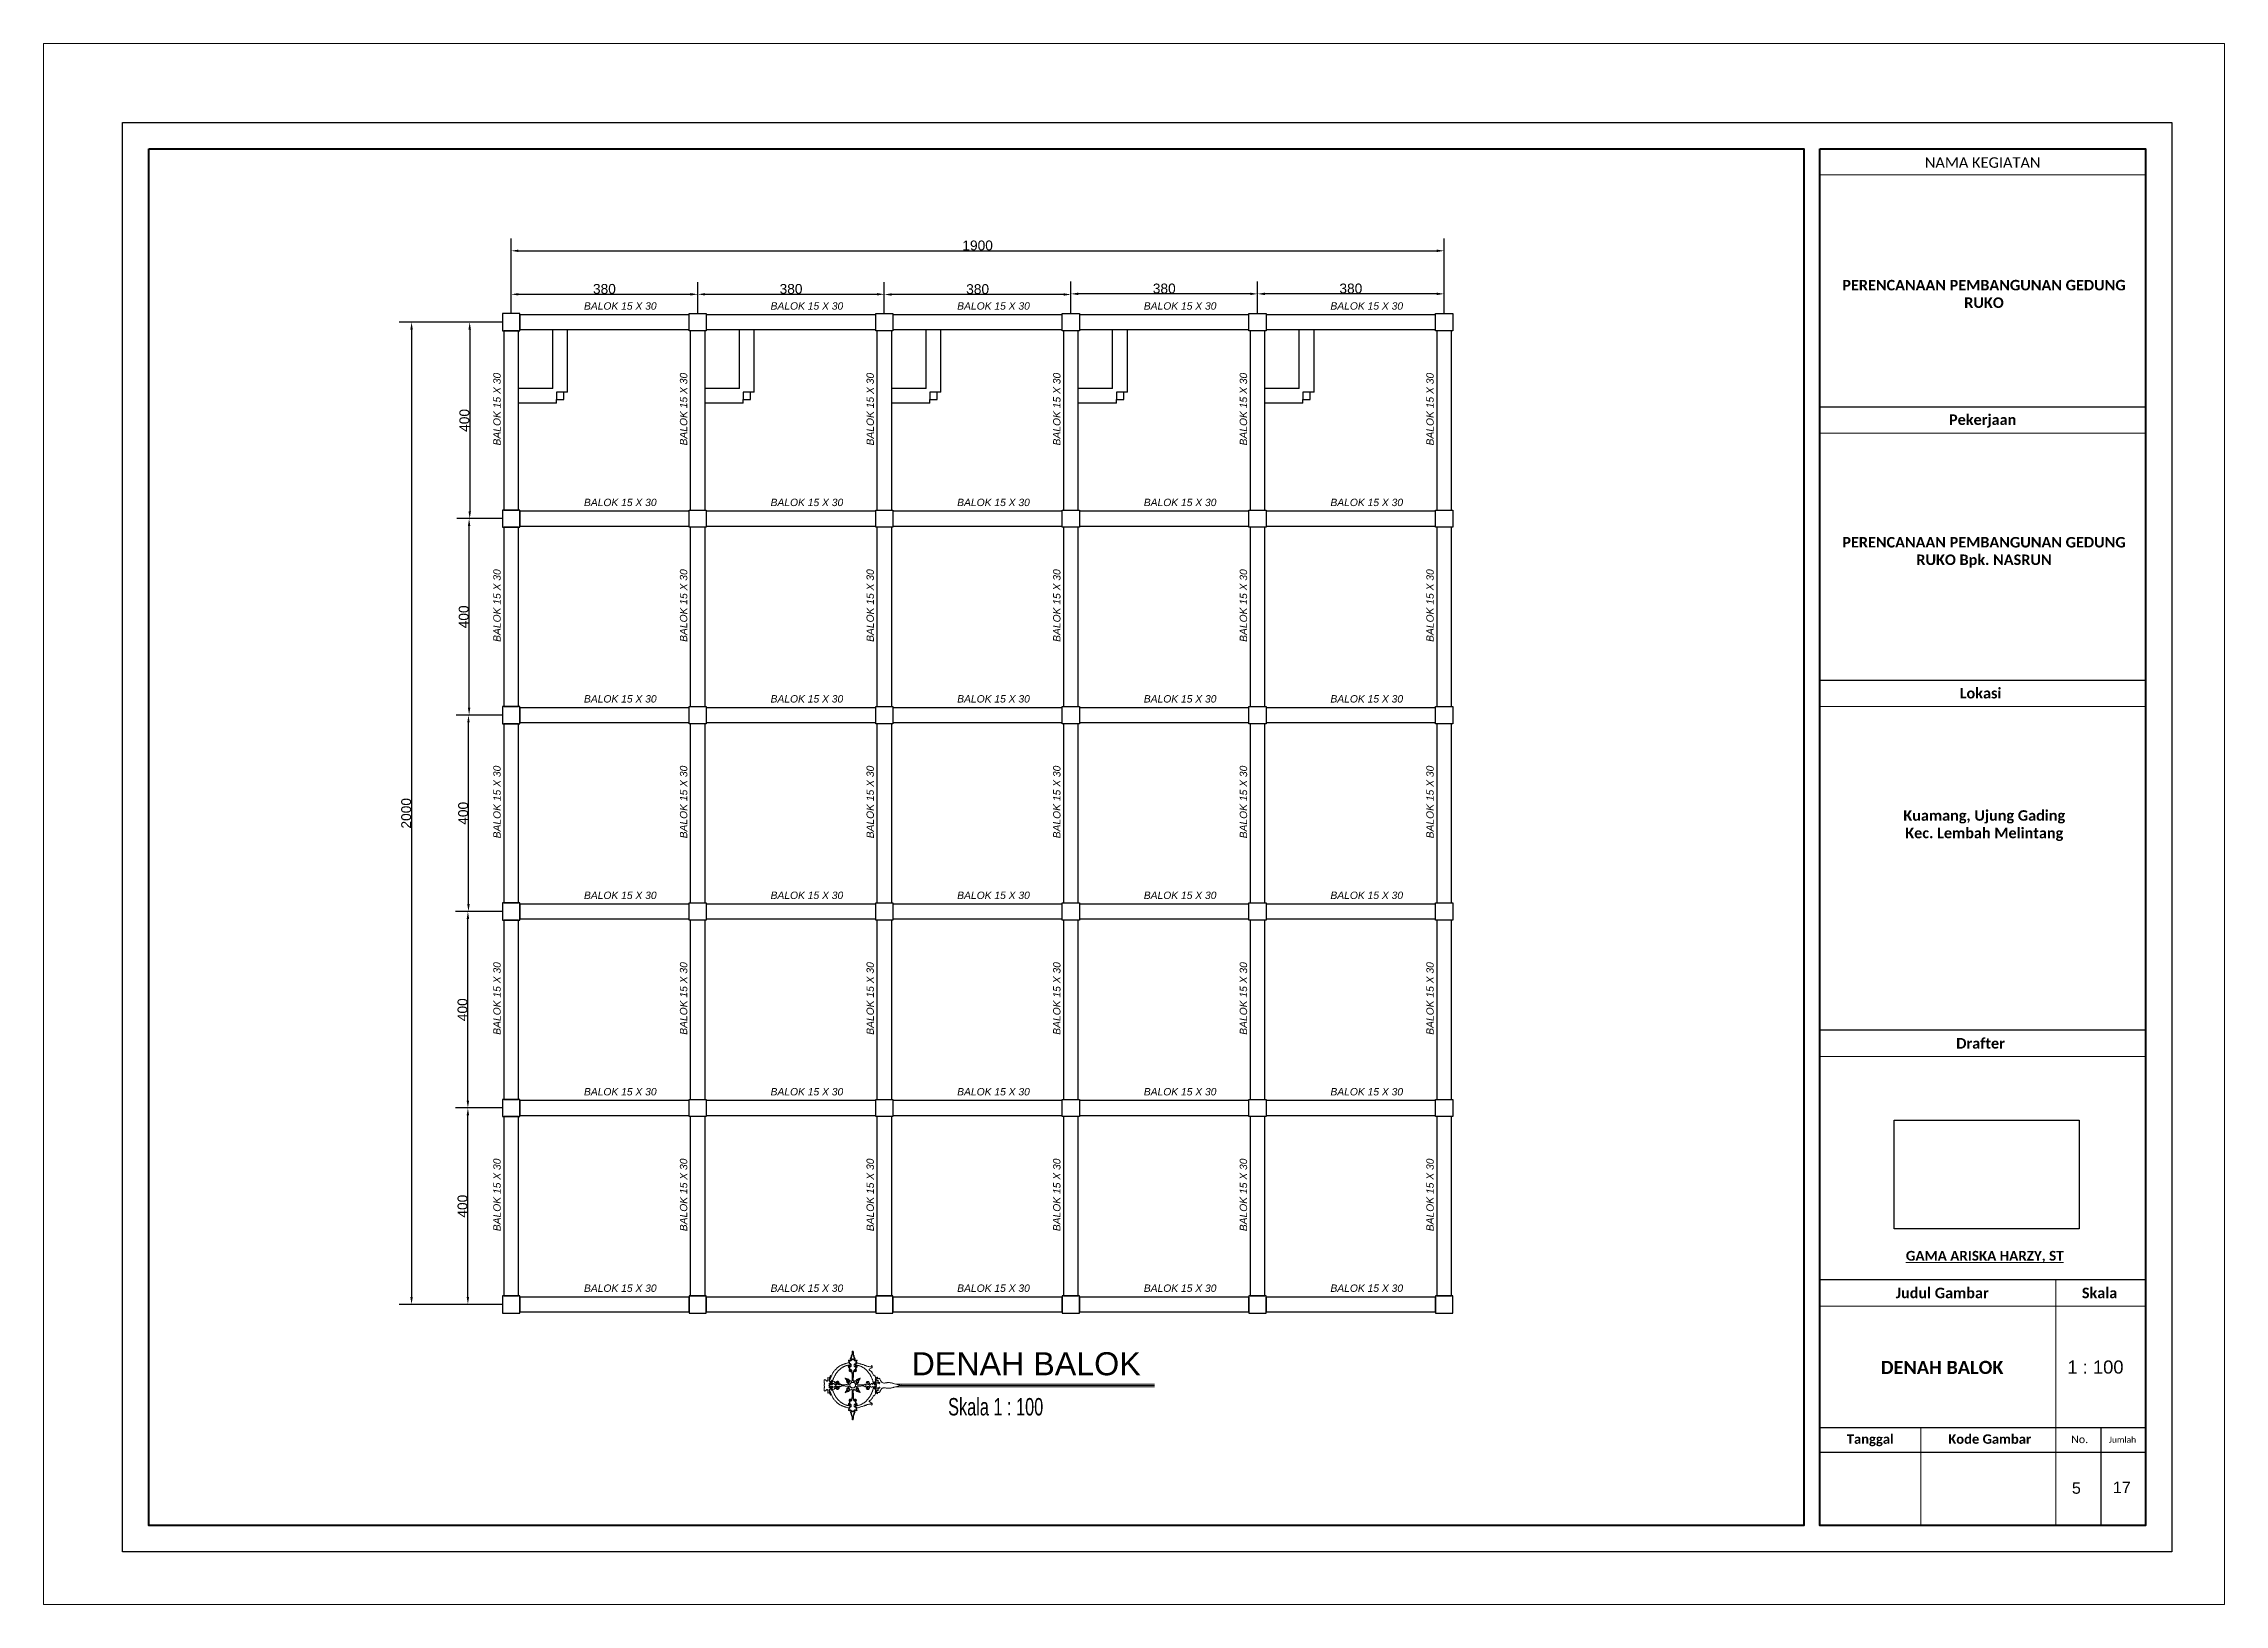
# Model space of a CAD drawing. Header units: centimetres. Extents: x -377343 to 693706, y 194584 to 813780.
# Drawn here: x 164143 to 168583, y 497619 to 500797 of the extents above; entities that cross this region are included whole.
import ezdxf

# ---------------------------------------------------------------- set-up
doc = ezdxf.new("R2010")
doc.units = ezdxf.units.CM
doc.header["$PDMODE"] = 3
for name, color, linetype, lineweight in [('a. line t', 7, 'Continuous', 50), ('Kertas', 252, 'Continuous', 20), ('Legenda', 252, 'Continuous', 20)]:
    doc.layers.add(name, color=color, linetype=linetype, lineweight=lineweight)
for name, color, linetype in [('balok', 235, 'Continuous'), ('KOLOM', 11, 'Continuous'), ('Layer1', 7, 'Continuous'), ('PIPA', 11, 'Continuous'), ('TEXT', 7, 'Continuous')]:
    doc.layers.add(name, color=color, linetype=linetype)
doc.styles.add('ROMANS', font='ROMANS.SHX', dxfattribs={"width": 0.7})
doc.styles.get("Standard").update_dxf_attribs({"font": 'arial.ttf'})
doc.dimstyles.new('ISO-25', dxfattribs={"dimtxt": 2.5, "dimasz": 2.5, "dimexe": 1.25, "dimexo": 0.625, "dimtad": 1, "dimtxsty": 'Standard', "dimcen": 2.5, "dimadec": 0, "dimazin": 0, "dimtfac": 1, "dimtmove": 0, "dimatfit": 3, "dimfxl": 1, "dimarcsym": 0})
picture_1 = doc.add_image_def('image1.jpg', size_in_pixel=(603, 1024))

msp = doc.modelspace()

# ---------------------------------------------------------------- texts
at = {"layer": 'a. line t', "color": 2}
for s, height, p in [('1 : 100', 26.7515, (168263.867, 498088.547)), ('5', 23.408, (168273.013, 497843.922)), ('17', 23.4076, (168356.493, 497845.229))]:
    msp.add_text(s, height=height, dxfattribs=at).set_placement(p)
at = {"layer": 'a. line t', "color": 2, "lineweight": 20, "attachment_point": 5}
for s, insert, char_height, width in [('{\\fCandara|b0|i0|c0|p34;NAMA KEGIATAN}', (168091.253, 500554.501), 21.40123, 663.43798), ('{\\fCandara|b1|i0|c0|p34;PERENCANAAN PEMBANGUNAN GEDUNG RUKO}', (168093.972, 500287.002), 21.40123, 580.11409), ('{\\fCandara|b1|i0|c0|p34;Pekerjaan}', (168091.253, 500028.2), 21.40123, 663.43798), ('{\\fCandara|b1|i0|c0|p34;PERENCANAAN PEMBANGUNAN GEDUNG RUKO Bpk. NASRUN}', (168093.972, 499761.023), 21.40123, 580.11409), ('{\\fCandara|b1|i0|c0|p34;Lokasi}', (168086.996, 499473.989), 21.40123, 663.43798), ('{\\fCandara|b1|i0|c0|p34;Kuamang, Ujung Gading\\PKec. Lembah Melintang}', (168094.552, 499204.413), 21.40123, 580.11409), ('{\\fCandara|b1|i0|c0|p34;Drafter}', (168086.996, 498760.998), 21.40123, 663.43798), ('{\\fCandara|b1|i0|c0|p34;\\LGAMA ARISKA HARZY, ST}', (168095.51, 498326.434), 19.87016, 745.3439), ('{\\fCandara|b1|i0|c0|p34;Judul Gambar}', (168008.878, 498252.707), 21.40123, 438.72511), ('{\\fCandara|b1|i0|c0|p34;Skala}', (168329.354, 498252.707), 21.40123, 224.71286)]:
    msp.add_mtext(s, dxfattribs=dict(at, insert=insert, char_height=char_height, width=width))
at = {"layer": 'a. line t', "color": 2, "lineweight": 15, "insert": (168008.678, 498101.048), "char_height": 26.75153, "width": 600.9243, "attachment_point": 5}
msp.add_mtext('{\\fCandara|b1|i0|c0|p34;DENAH BALOK}', dxfattribs=at)
at = {"layer": 'a. line t', "color": 2, "attachment_point": 1}
for s, insert, char_height, width in [('{\\fCandara|b1|i0|c0|p34;Tanggal}', (167814.532, 497964.948), 19.2611, 336.99008), ('{\\fCandara|b1|i0|c0|p34;Kode Gambar}', (168021.258, 497964.948), 19.2611, 336.99008), ('{\\fCandara|b0|i0|c0|p34;No.}', (168271.648, 497962.45), 15.40888, 32.72331), ('{\\fCandara|b0|i0|c0|p34;Jumlah}', (168348.446, 497960.076), 12.32711, 58.56496)]:
    msp.add_mtext(s, dxfattribs=dict(at, insert=insert, char_height=char_height, width=width))
at = {"layer": 'Layer1', "char_height": 15, "attachment_point": 1}
for insert in [(165243.087, 500270.056), (165623.087, 500270.056), (166003.087, 500270.056), (166383.087, 500270.056), (166763.087, 500270.056), (165243.087, 499870.056), (165623.087, 499870.056), (166003.087, 499870.056), (166383.087, 499870.056), (166763.087, 499870.056), (165243.087, 499470.056), (165623.087, 499470.056), (166003.087, 499470.056), (166383.087, 499470.056), (166763.087, 499470.056), (165243.087, 499070.056), (165623.087, 499070.056), (166003.087, 499070.056), (166383.087, 499070.056), (166763.087, 499070.056), (165243.087, 498670.056), (165623.087, 498670.056), (166003.087, 498670.056), (166383.087, 498670.056), (166763.087, 498670.056), (165243.087, 498270.056), (165623.087, 498270.056), (166003.087, 498270.056), (166383.087, 498270.056), (166763.087, 498270.056)]:
    msp.add_mtext_dynamic_manual_height_columns('{\\fArial|b0|i1|c0|p34;BALOK 15 X 30}', width=159.09775, gutter_width=12.5, heights=[0], dxfattribs=dict(at, insert=insert))
at = {"layer": 'Layer1', "char_height": 15, "attachment_point": 1, "rotation": 90}
for insert in [(165058.414, 499978.541), (165438.414, 499978.541), (165818.414, 499978.541), (166198.414, 499978.541), (166578.414, 499978.541), (166958.414, 499978.541), (165058.414, 499578.541), (165438.414, 499578.541), (165818.414, 499578.541), (166198.414, 499578.541), (166578.414, 499578.541), (166958.414, 499578.541), (165058.414, 499178.541), (165438.414, 499178.541), (165818.414, 499178.541), (166198.414, 499178.541), (166578.414, 499178.541), (166958.414, 499178.541), (165058.414, 498778.541), (165438.414, 498778.541), (165818.414, 498778.541), (166198.414, 498778.541), (166578.414, 498778.541), (166958.414, 498778.541), (165058.414, 498378.541), (165438.414, 498378.541), (165818.414, 498378.541), (166198.414, 498378.541), (166578.414, 498378.541), (166958.414, 498378.541)]:
    msp.add_mtext_dynamic_manual_height_columns('{\\fArial|b0|i1|c0|p34;BALOK 15 X 30}', width=159.09775, gutter_width=12.5, heights=[0], dxfattribs=dict(at, insert=insert))
at = {"layer": 'TEXT', "color": 2}
msp.add_text('DENAH BALOK ', height=46.96188, dxfattribs=at).set_placement((165910.18, 498085.171))
at = {"layer": 'TEXT', "color": 2, "lineweight": 15, "insert": (165984.588, 498038.818), "char_height": 35.44622, "width": 16665.704, "attachment_point": 1, "style": 'ROMANS'}
msp.add_mtext('\\pt3.96;{\\fColonna MT|b0|i0|c0|p82;Skala 1 : 100}', dxfattribs=at)

# ---------------------------------------------------------------- blocks, each defined once
blk = doc.blocks.new('*D48')
at = {"layer": 'Defpoints', "color": 0, "transparency": 16777216}
for p in [(165474.7, 500286.3), (165094.7, 500247), (165474.7, 500247)]:
    blk.add_point(p, dxfattribs=at)
at = {"layer": 'Layer1', "color": 0, "lineweight": -2, "transparency": 16777216}
for p, q in [((165094.7, 500247.6), (165094.7, 500311.3)), ((165474.7, 500247.6), (165474.7, 500311.3)), ((165109.7, 500286.3), (165459.7, 500286.3))]:
    blk.add_line(p, q, dxfattribs=at)
at = {"layer": 'Layer1', "color": 0, "transparency": 16777216}
for points in [[(165109.7, 500288.8), (165109.7, 500283.8), (165094.7, 500286.3)], [(165459.7, 500288.8), (165459.7, 500283.8), (165474.7, 500286.3)]]:
    blk.add_solid(points, dxfattribs=at)
at = {"layer": 'Layer1', "color": 0, "transparency": 16777216, "insert": (165284.7, 500297.2), "char_height": 20, "attachment_point": 5}
blk.add_mtext('380', dxfattribs=at)
blk = doc.blocks.new('*D41')
at = {"layer": 'Defpoints', "color": 0, "transparency": 16777216}
for p in [(165854.7, 500286.3), (165474.7, 500247), (165854.7, 500247)]:
    blk.add_point(p, dxfattribs=at)
at = {"layer": 'Layer1', "color": 0, "lineweight": -2, "transparency": 16777216}
for p, q in [((165474.7, 500247.6), (165474.7, 500311.3)), ((165854.7, 500247.6), (165854.7, 500311.3)), ((165489.7, 500286.3), (165839.7, 500286.3))]:
    blk.add_line(p, q, dxfattribs=at)
at = {"layer": 'Layer1', "color": 0, "transparency": 16777216}
for points in [[(165489.7, 500288.8), (165489.7, 500283.8), (165474.7, 500286.3)], [(165839.7, 500288.8), (165839.7, 500283.8), (165854.7, 500286.3)]]:
    blk.add_solid(points, dxfattribs=at)
at = {"layer": 'Layer1', "color": 0, "transparency": 16777216, "insert": (165664.7, 500297.2), "char_height": 20, "attachment_point": 5}
blk.add_mtext('380', dxfattribs=at)
blk = doc.blocks.new('*D42')
at = {"layer": 'Defpoints', "color": 0, "transparency": 16777216}
for p in [(165854.7, 500285.9), (165854.7, 500247), (166234.7, 500247)]:
    blk.add_point(p, dxfattribs=at)
at = {"layer": 'Layer1', "color": 0, "lineweight": -2, "transparency": 16777216}
for p, q in [((165854.7, 500247.6), (165854.7, 500310.9)), ((166234.7, 500247.6), (166234.7, 500310.9)), ((166219.7, 500285.9), (165869.7, 500285.9))]:
    blk.add_line(p, q, dxfattribs=at)
at = {"layer": 'Layer1', "color": 0, "transparency": 16777216}
for points in [[(165869.7, 500288.4), (165869.7, 500283.4), (165854.7, 500285.9)], [(166219.7, 500288.4), (166219.7, 500283.4), (166234.7, 500285.9)]]:
    blk.add_solid(points, dxfattribs=at)
at = {"layer": 'Layer1', "color": 0, "transparency": 16777216, "insert": (166044.7, 500296.8), "char_height": 20, "attachment_point": 5}
blk.add_mtext('380', dxfattribs=at)
blk = doc.blocks.new('*D43')
at = {"layer": 'Defpoints', "color": 0, "transparency": 16777216}
for p in [(166234.7, 500287.2), (166234.7, 500247), (166614.7, 500247)]:
    blk.add_point(p, dxfattribs=at)
at = {"layer": 'Layer1', "color": 0, "lineweight": -2, "transparency": 16777216}
for p, q in [((166234.7, 500247.6), (166234.7, 500312.2)), ((166614.7, 500247.6), (166614.7, 500312.2)), ((166599.7, 500287.2), (166249.7, 500287.2))]:
    blk.add_line(p, q, dxfattribs=at)
at = {"layer": 'Layer1', "color": 0, "transparency": 16777216}
for points in [[(166249.7, 500289.7), (166249.7, 500284.7), (166234.7, 500287.2)], [(166599.7, 500289.7), (166599.7, 500284.7), (166614.7, 500287.2)]]:
    blk.add_solid(points, dxfattribs=at)
at = {"layer": 'Layer1', "color": 0, "transparency": 16777216, "insert": (166424.7, 500298), "char_height": 20, "attachment_point": 5}
blk.add_mtext('380', dxfattribs=at)
blk = doc.blocks.new('*D40')
at = {"layer": 'Defpoints', "color": 0, "transparency": 16777216}
for p in [(166614.7, 500287.2), (166614.7, 500247), (166994.7, 500247)]:
    blk.add_point(p, dxfattribs=at)
at = {"layer": 'Layer1', "color": 0, "lineweight": -2, "transparency": 16777216}
for p, q in [((166614.7, 500247.6), (166614.7, 500312.2)), ((166994.7, 500247.6), (166994.7, 500312.2)), ((166979.7, 500287.2), (166629.7, 500287.2))]:
    blk.add_line(p, q, dxfattribs=at)
at = {"layer": 'Layer1', "color": 0, "transparency": 16777216}
for points in [[(166629.7, 500289.7), (166629.7, 500284.7), (166614.7, 500287.2)], [(166979.7, 500289.7), (166979.7, 500284.7), (166994.7, 500287.2)]]:
    blk.add_solid(points, dxfattribs=at)
at = {"layer": 'Layer1', "color": 0, "transparency": 16777216, "insert": (166804.7, 500298), "char_height": 20, "attachment_point": 5}
blk.add_mtext('380', dxfattribs=at)
blk = doc.blocks.new('*D37')
at = {"layer": 'Defpoints', "color": 0, "transparency": 16777216}
for p in [(166994.7, 500374.9), (165094.7, 500247), (166994.7, 500247)]:
    blk.add_point(p, dxfattribs=at)
at = {"layer": 'Layer1', "color": 0, "lineweight": -2, "transparency": 16777216}
for p, q in [((165094.7, 500247.6), (165094.7, 500399.9)), ((166994.7, 500247.6), (166994.7, 500399.9)), ((165109.7, 500374.9), (166979.7, 500374.9))]:
    blk.add_line(p, q, dxfattribs=at)
at = {"layer": 'Layer1', "color": 0, "transparency": 16777216}
for points in [[(165109.7, 500377.4), (165109.7, 500372.4), (165094.7, 500374.9)], [(166979.7, 500377.4), (166979.7, 500372.4), (166994.7, 500374.9)]]:
    blk.add_solid(points, dxfattribs=at)
at = {"layer": 'Layer1', "color": 0, "transparency": 16777216, "insert": (166044.7, 500385.7), "char_height": 20, "attachment_point": 5}
blk.add_mtext('1900', dxfattribs=at)
blk = doc.blocks.new('*D44')
at = {"layer": 'Defpoints', "color": 0, "transparency": 16777216}
for p in [(165077.2, 500229.5), (165010.4, 499829.5), (165077.2, 499829.5)]:
    blk.add_point(p, dxfattribs=at)
at = {"layer": 'Layer1', "color": 0, "lineweight": -2, "transparency": 16777216}
for p, q in [((165076.5, 500229.5), (164985.4, 500229.5)), ((165010.4, 500214.5), (165010.4, 499844.5)), ((165076.5, 499829.5), (164985.4, 499829.5))]:
    blk.add_line(p, q, dxfattribs=at)
at = {"layer": 'Layer1', "color": 0, "transparency": 16777216}
for points in [[(165007.9, 500214.5), (165012.9, 500214.5), (165010.4, 500229.5)], [(165007.9, 499844.5), (165012.9, 499844.5), (165010.4, 499829.5)]]:
    blk.add_solid(points, dxfattribs=at)
at = {"layer": 'Layer1', "color": 0, "transparency": 16777216, "insert": (164999.6, 500029.5), "char_height": 20, "attachment_point": 5, "rotation": 90}
blk.add_mtext('400', dxfattribs=at)
blk = doc.blocks.new('*D45')
at = {"layer": 'Defpoints', "color": 0, "transparency": 16777216}
for p in [(165009.2, 499829.5), (165077.2, 499829.5), (165077.2, 499429.5)]:
    blk.add_point(p, dxfattribs=at)
at = {"layer": 'Layer1', "color": 0, "lineweight": -2, "transparency": 16777216}
for p, q in [((165076.5, 499829.5), (164984.2, 499829.5)), ((165009.2, 499444.5), (165009.2, 499814.5)), ((165076.5, 499429.5), (164984.2, 499429.5))]:
    blk.add_line(p, q, dxfattribs=at)
at = {"layer": 'Layer1', "color": 0, "transparency": 16777216}
for points in [[(165006.7, 499814.5), (165011.7, 499814.5), (165009.2, 499829.5)], [(165006.7, 499444.5), (165011.7, 499444.5), (165009.2, 499429.5)]]:
    blk.add_solid(points, dxfattribs=at)
at = {"layer": 'Layer1', "color": 0, "transparency": 16777216, "insert": (164998.3, 499629.5), "char_height": 20, "attachment_point": 5, "rotation": 90}
blk.add_mtext('400', dxfattribs=at)
blk = doc.blocks.new('*D46')
at = {"layer": 'Defpoints', "color": 0, "transparency": 16777216}
for p in [(165007.9, 499429.5), (165076.5, 499429.5), (165077.2, 499029.5)]:
    blk.add_point(p, dxfattribs=at)
at = {"layer": 'Layer1', "color": 0, "lineweight": -2, "transparency": 16777216}
for p, q in [((165075.9, 499429.5), (164982.9, 499429.5)), ((165007.9, 499044.5), (165007.9, 499414.5)), ((165076.5, 499029.5), (164982.9, 499029.5))]:
    blk.add_line(p, q, dxfattribs=at)
at = {"layer": 'Layer1', "color": 0, "transparency": 16777216}
for points in [[(165005.4, 499414.5), (165010.4, 499414.5), (165007.9, 499429.5)], [(165005.4, 499044.5), (165010.4, 499044.5), (165007.9, 499029.5)]]:
    blk.add_solid(points, dxfattribs=at)
at = {"layer": 'Layer1', "color": 0, "transparency": 16777216, "insert": (164997.1, 499229.5), "char_height": 20, "attachment_point": 5, "rotation": 90}
blk.add_mtext('400', dxfattribs=at)
blk = doc.blocks.new('*D39')
at = {"layer": 'Defpoints', "color": 0, "transparency": 16777216}
for p in [(165006.7, 499029.5), (165076.5, 499029.5), (165077.2, 498629.5)]:
    blk.add_point(p, dxfattribs=at)
at = {"layer": 'Layer1', "color": 0, "lineweight": -2, "transparency": 16777216}
for p, q in [((165075.9, 499029.5), (164981.7, 499029.5)), ((165006.7, 498644.5), (165006.7, 499014.5)), ((165076.5, 498629.5), (164981.7, 498629.5))]:
    blk.add_line(p, q, dxfattribs=at)
at = {"layer": 'Layer1', "color": 0, "transparency": 16777216}
for points in [[(165004.2, 499014.5), (165009.2, 499014.5), (165006.7, 499029.5)], [(165004.2, 498644.5), (165009.2, 498644.5), (165006.7, 498629.5)]]:
    blk.add_solid(points, dxfattribs=at)
at = {"layer": 'Layer1', "color": 0, "transparency": 16777216, "insert": (164995.8, 498829.5), "char_height": 20, "attachment_point": 5, "rotation": 90}
blk.add_mtext('400', dxfattribs=at)
blk = doc.blocks.new('*D47')
at = {"layer": 'Defpoints', "color": 0, "transparency": 16777216}
for p in [(165006.7, 498629.5), (165077.2, 498629.5), (165077.2, 498229.5)]:
    blk.add_point(p, dxfattribs=at)
at = {"layer": 'Layer1', "color": 0, "lineweight": -2, "transparency": 16777216}
for p, q in [((165076.5, 498629.5), (164981.7, 498629.5)), ((165006.7, 498244.5), (165006.7, 498614.5)), ((165076.5, 498229.5), (164981.7, 498229.5))]:
    blk.add_line(p, q, dxfattribs=at)
at = {"layer": 'Layer1', "color": 0, "transparency": 16777216}
for points in [[(165004.2, 498614.5), (165009.2, 498614.5), (165006.7, 498629.5)], [(165004.2, 498244.5), (165009.2, 498244.5), (165006.7, 498229.5)]]:
    blk.add_solid(points, dxfattribs=at)
at = {"layer": 'Layer1', "color": 0, "transparency": 16777216, "insert": (164995.8, 498429.5), "char_height": 20, "attachment_point": 5, "rotation": 90}
blk.add_mtext('400', dxfattribs=at)
blk = doc.blocks.new('*D38')
at = {"layer": 'Defpoints', "color": 0, "transparency": 16777216}
for p in [(165077.2, 500229.5), (164892, 498229.5), (165076.5, 498229.5)]:
    blk.add_point(p, dxfattribs=at)
at = {"layer": 'Layer1', "color": 0, "lineweight": -2, "transparency": 16777216}
for p, q in [((165076.5, 500229.5), (164867, 500229.5)), ((164892, 500214.5), (164892, 498244.5)), ((165075.9, 498229.5), (164867, 498229.5))]:
    blk.add_line(p, q, dxfattribs=at)
at = {"layer": 'Layer1', "color": 0, "transparency": 16777216}
for points in [[(164889.5, 500214.5), (164894.5, 500214.5), (164892, 500229.5)], [(164889.5, 498244.5), (164894.5, 498244.5), (164892, 498229.5)]]:
    blk.add_solid(points, dxfattribs=at)
at = {"layer": 'Layer1', "color": 0, "transparency": 16777216, "insert": (164881.1, 499229.5), "char_height": 20, "attachment_point": 5, "rotation": 90}
blk.add_mtext('2000', dxfattribs=at)

# ---------------------------------------------------------------- dimensions: what is measured, and where the dimension line sits
at = {"layer": 'Layer1'}
for base, p1, p2, picture, middle in [((166994.654, 500374.851), (165094.654, 500246.991), (166994.654, 500246.991), '*D37', (166044.654, 500385.687)), ((165474.654, 500286.335), (165094.654, 500246.991), (165474.654, 500246.991), '*D48', (165284.654, 500297.178)), ((165854.654, 500286.335), (165474.654, 500246.991), (165854.654, 500246.991), '*D41', (165664.654, 500297.178)), ((165854.654, 500285.919), (166234.654, 500246.991), (165854.654, 500246.991), '*D42', (166044.654, 500296.762)), ((166234.654, 500287.169), (166614.654, 500246.991), (166234.654, 500246.991), '*D43', (166424.654, 500298.012)), ((166614.654, 500287.169), (166994.654, 500246.991), (166614.654, 500246.991), '*D40', (166804.654, 500298.012))]:
    dim = msp.add_linear_dim(base=base, p1=p1, p2=p2, dimstyle='ISO-25', override={"dimtxt": 20, "dimasz": 15, "dimexe": 25}, dxfattribs=at)
    dim.commit()
    dim.dimension.update_dxf_attribs({"geometry": picture, "text_midpoint": middle})
for base, p1, p2, picture, middle in [((164891.972, 498229.491), (165077.154, 500229.491), (165076.529, 498229.491), '*D38', (164881.135, 499229.491)), ((165010.402, 499829.491), (165077.154, 500229.491), (165077.154, 499829.491), '*D44', (164999.566, 500029.491)), ((165009.152, 499829.491), (165077.154, 499429.491), (165077.154, 499829.491), '*D45', (164998.316, 499629.491)), ((165007.902, 499429.491), (165077.154, 499029.491), (165076.529, 499429.491), '*D46', (164997.066, 499229.491)), ((165006.652, 499029.491), (165077.154, 498629.491), (165076.529, 499029.491), '*D39', (164995.816, 498829.491)), ((165006.652, 498629.491), (165077.154, 498229.491), (165077.154, 498629.491), '*D47', (164995.816, 498429.491))]:
    dim = msp.add_linear_dim(base=base, p1=p1, p2=p2, angle=90, dimstyle='ISO-25', override={"dimtxt": 20, "dimasz": 15, "dimexe": 25}, dxfattribs=at)
    dim.commit()
    dim.dimension.update_dxf_attribs({"geometry": picture, "text_midpoint": middle})

# ---------------------------------------------------------------- linework, layer by layer
at = {"layer": 'balok'}
for p, q in [((165179.654, 500094.491), (165179.654, 500214.491)), ((165209.654, 500086.991), (165209.654, 500214.491)), ((165559.654, 500094.491), (165559.654, 500214.491)), ((165589.654, 500086.991), (165589.654, 500214.491)), ((165939.654, 500094.491), (165939.654, 500214.491)), ((165969.654, 500086.991), (165969.654, 500214.491)), ((166319.654, 500094.491), (166319.654, 500214.491)), ((166349.654, 500086.991), (166349.654, 500214.491)), ((166699.654, 500094.491), (166699.654, 500214.491)), ((166729.654, 500086.991), (166729.654, 500214.491)), ((165179.654, 500094.491), (165109.654, 500094.491)), ((165209.654, 500086.991), (165202.154, 500086.991)), ((165559.654, 500094.491), (165489.654, 500094.491)), ((165589.654, 500086.991), (165582.154, 500086.991)), ((165939.654, 500094.491), (165869.654, 500094.491)), ((165969.654, 500086.991), (165962.154, 500086.991)), ((166319.654, 500094.491), (166249.654, 500094.491)), ((166349.654, 500086.991), (166342.154, 500086.991)), ((166699.654, 500094.491), (166629.654, 500094.491)), ((166729.654, 500086.991), (166722.154, 500086.991)), ((165187.154, 500064.491), (165109.654, 500064.491)), ((165187.154, 500064.491), (165187.154, 500071.991)), ((165567.154, 500064.491), (165489.654, 500064.491)), ((165567.154, 500064.491), (165567.154, 500071.991)), ((165947.154, 500064.491), (165869.654, 500064.491)), ((165947.154, 500064.491), (165947.154, 500071.991)), ((166327.154, 500064.491), (166249.654, 500064.491)), ((166327.154, 500064.491), (166327.154, 500071.991)), ((166707.154, 500064.491), (166629.654, 500064.491)), ((166707.154, 500064.491), (166707.154, 500071.991))]:
    msp.add_line(p, q, dxfattribs=at)
for points in [[(165079.654, 500211.991), (165079.654, 499846.991), (165109.654, 499846.991), (165109.654, 500211.991)], [(165112.154, 500214.491), (165457.154, 500214.491), (165457.154, 500244.491), (165112.154, 500244.491)], [(165459.654, 500211.991), (165459.654, 499846.991), (165489.654, 499846.991), (165489.654, 500211.991)], [(165492.154, 500214.491), (165837.154, 500214.491), (165837.154, 500244.491), (165492.154, 500244.491)], [(165839.654, 500211.991), (165839.654, 499846.991), (165869.654, 499846.991), (165869.654, 500211.991)], [(165872.154, 500214.491), (166217.154, 500214.491), (166217.154, 500244.491), (165872.154, 500244.491)], [(166219.654, 500211.991), (166219.654, 499846.991), (166249.654, 499846.991), (166249.654, 500211.991)], [(166252.154, 500214.491), (166597.154, 500214.491), (166597.154, 500244.491), (166252.154, 500244.491)], [(166599.654, 500211.991), (166599.654, 499846.991), (166629.654, 499846.991), (166629.654, 500211.991)], [(166632.154, 500214.491), (166977.154, 500214.491), (166977.154, 500244.491), (166632.154, 500244.491)], [(166979.654, 500211.991), (166979.654, 499846.991), (167009.654, 499846.991), (167009.654, 500211.991)], [(165079.654, 499811.991), (165079.654, 499446.991), (165109.654, 499446.991), (165109.654, 499811.991)], [(165112.154, 499814.491), (165457.154, 499814.491), (165457.154, 499844.491), (165112.154, 499844.491)], [(165459.654, 499811.991), (165459.654, 499446.991), (165489.654, 499446.991), (165489.654, 499811.991)], [(165492.154, 499814.491), (165837.154, 499814.491), (165837.154, 499844.491), (165492.154, 499844.491)], [(165839.654, 499811.991), (165839.654, 499446.991), (165869.654, 499446.991), (165869.654, 499811.991)], [(165872.154, 499814.491), (166217.154, 499814.491), (166217.154, 499844.491), (165872.154, 499844.491)], [(166219.654, 499811.991), (166219.654, 499446.991), (166249.654, 499446.991), (166249.654, 499811.991)], [(166252.154, 499814.491), (166597.154, 499814.491), (166597.154, 499844.491), (166252.154, 499844.491)], [(166599.654, 499811.991), (166599.654, 499446.991), (166629.654, 499446.991), (166629.654, 499811.991)], [(166632.154, 499814.491), (166977.154, 499814.491), (166977.154, 499844.491), (166632.154, 499844.491)], [(166979.654, 499811.991), (166979.654, 499446.991), (167009.654, 499446.991), (167009.654, 499811.991)], [(165079.654, 499411.991), (165079.654, 499046.991), (165109.654, 499046.991), (165109.654, 499411.991)], [(165112.154, 499414.491), (165457.154, 499414.491), (165457.154, 499444.491), (165112.154, 499444.491)], [(165459.654, 499411.991), (165459.654, 499046.991), (165489.654, 499046.991), (165489.654, 499411.991)], [(165492.154, 499414.491), (165837.154, 499414.491), (165837.154, 499444.491), (165492.154, 499444.491)], [(165839.654, 499411.991), (165839.654, 499046.991), (165869.654, 499046.991), (165869.654, 499411.991)], [(165872.154, 499414.491), (166217.154, 499414.491), (166217.154, 499444.491), (165872.154, 499444.491)], [(166219.654, 499411.991), (166219.654, 499046.991), (166249.654, 499046.991), (166249.654, 499411.991)], [(166252.154, 499414.491), (166597.154, 499414.491), (166597.154, 499444.491), (166252.154, 499444.491)], [(166599.654, 499411.991), (166599.654, 499046.991), (166629.654, 499046.991), (166629.654, 499411.991)], [(166632.154, 499414.491), (166977.154, 499414.491), (166977.154, 499444.491), (166632.154, 499444.491)], [(166979.654, 499411.991), (166979.654, 499046.991), (167009.654, 499046.991), (167009.654, 499411.991)], [(165079.654, 499011.991), (165079.654, 498646.991), (165109.654, 498646.991), (165109.654, 499011.991)], [(165112.154, 499014.491), (165457.154, 499014.491), (165457.154, 499044.491), (165112.154, 499044.491)], [(165459.654, 499011.991), (165459.654, 498646.991), (165489.654, 498646.991), (165489.654, 499011.991)], [(165492.154, 499014.491), (165837.154, 499014.491), (165837.154, 499044.491), (165492.154, 499044.491)], [(165839.654, 499011.991), (165839.654, 498646.991), (165869.654, 498646.991), (165869.654, 499011.991)], [(165872.154, 499014.491), (166217.154, 499014.491), (166217.154, 499044.491), (165872.154, 499044.491)], [(166219.654, 499011.991), (166219.654, 498646.991), (166249.654, 498646.991), (166249.654, 499011.991)], [(166252.154, 499014.491), (166597.154, 499014.491), (166597.154, 499044.491), (166252.154, 499044.491)], [(166599.654, 499011.991), (166599.654, 498646.991), (166629.654, 498646.991), (166629.654, 499011.991)], [(166632.154, 499014.491), (166977.154, 499014.491), (166977.154, 499044.491), (166632.154, 499044.491)], [(166979.654, 499011.991), (166979.654, 498646.991), (167009.654, 498646.991), (167009.654, 499011.991)], [(165079.654, 498611.991), (165079.654, 498246.991), (165109.654, 498246.991), (165109.654, 498611.991)], [(165112.154, 498614.491), (165457.154, 498614.491), (165457.154, 498644.491), (165112.154, 498644.491)], [(165459.654, 498611.991), (165459.654, 498246.991), (165489.654, 498246.991), (165489.654, 498611.991)], [(165492.154, 498614.491), (165837.154, 498614.491), (165837.154, 498644.491), (165492.154, 498644.491)], [(165839.654, 498611.991), (165839.654, 498246.991), (165869.654, 498246.991), (165869.654, 498611.991)], [(165872.154, 498614.491), (166217.154, 498614.491), (166217.154, 498644.491), (165872.154, 498644.491)], [(166219.654, 498611.991), (166219.654, 498246.991), (166249.654, 498246.991), (166249.654, 498611.991)], [(166252.154, 498614.491), (166597.154, 498614.491), (166597.154, 498644.491), (166252.154, 498644.491)], [(166599.654, 498611.991), (166599.654, 498246.991), (166629.654, 498246.991), (166629.654, 498611.991)], [(166632.154, 498614.491), (166977.154, 498614.491), (166977.154, 498644.491), (166632.154, 498644.491)], [(166979.654, 498611.991), (166979.654, 498246.991), (167009.654, 498246.991), (167009.654, 498611.991)], [(165112.154, 498214.491), (165457.154, 498214.491), (165457.154, 498244.491), (165112.154, 498244.491)], [(165492.154, 498214.491), (165837.154, 498214.491), (165837.154, 498244.491), (165492.154, 498244.491)], [(165872.154, 498214.491), (166217.154, 498214.491), (166217.154, 498244.491), (165872.154, 498244.491)], [(166252.154, 498214.491), (166597.154, 498214.491), (166597.154, 498244.491), (166252.154, 498244.491)], [(166632.154, 498214.491), (166977.154, 498214.491), (166977.154, 498244.491), (166632.154, 498244.491)]]:
    msp.add_lwpolyline(points, close=True, dxfattribs=at)
at = {"layer": 'Kertas'}
msp.add_lwpolyline([(164142.726, 500796.755), (168583.481, 500796.755), (168583.481, 497618.673), (164142.726, 497618.673)], close=True, dxfattribs=at)
at = {"layer": 'KOLOM'}
for points in [[(165077.154, 500211.991), (165112.154, 500211.991), (165112.154, 500246.991), (165077.154, 500246.991)], [(165457.154, 500246.991), (165492.154, 500246.991), (165492.154, 500211.991), (165457.154, 500211.991)], [(165837.154, 500246.991), (165872.154, 500246.991), (165872.154, 500211.991), (165837.154, 500211.991)], [(166217.154, 500246.991), (166252.154, 500246.991), (166252.154, 500211.991), (166217.154, 500211.991)], [(166597.154, 500246.991), (166632.154, 500246.991), (166632.154, 500211.991), (166597.154, 500211.991)], [(166977.154, 500246.991), (167012.154, 500246.991), (167012.154, 500211.991), (166977.154, 500211.991)], [(165077.154, 499811.991), (165112.154, 499811.991), (165112.154, 499846.991), (165077.154, 499846.991)], [(165457.154, 499846.991), (165492.154, 499846.991), (165492.154, 499811.991), (165457.154, 499811.991)], [(165837.154, 499846.991), (165872.154, 499846.991), (165872.154, 499811.991), (165837.154, 499811.991)], [(166217.154, 499846.991), (166252.154, 499846.991), (166252.154, 499811.991), (166217.154, 499811.991)], [(166597.154, 499846.991), (166632.154, 499846.991), (166632.154, 499811.991), (166597.154, 499811.991)], [(166977.154, 499846.991), (167012.154, 499846.991), (167012.154, 499811.991), (166977.154, 499811.991)], [(165077.154, 499411.991), (165112.154, 499411.991), (165112.154, 499446.991), (165077.154, 499446.991)], [(165457.154, 499446.991), (165492.154, 499446.991), (165492.154, 499411.991), (165457.154, 499411.991)], [(165837.154, 499446.991), (165872.154, 499446.991), (165872.154, 499411.991), (165837.154, 499411.991)], [(166217.154, 499446.991), (166252.154, 499446.991), (166252.154, 499411.991), (166217.154, 499411.991)], [(166597.154, 499446.991), (166632.154, 499446.991), (166632.154, 499411.991), (166597.154, 499411.991)], [(166977.154, 499446.991), (167012.154, 499446.991), (167012.154, 499411.991), (166977.154, 499411.991)], [(165077.154, 499011.991), (165112.154, 499011.991), (165112.154, 499046.991), (165077.154, 499046.991)], [(165457.154, 499046.991), (165492.154, 499046.991), (165492.154, 499011.991), (165457.154, 499011.991)], [(165837.154, 499046.991), (165872.154, 499046.991), (165872.154, 499011.991), (165837.154, 499011.991)], [(166217.154, 499046.991), (166252.154, 499046.991), (166252.154, 499011.991), (166217.154, 499011.991)], [(166597.154, 499046.991), (166632.154, 499046.991), (166632.154, 499011.991), (166597.154, 499011.991)], [(166977.154, 499046.991), (167012.154, 499046.991), (167012.154, 499011.991), (166977.154, 499011.991)], [(165077.154, 498611.991), (165112.154, 498611.991), (165112.154, 498646.991), (165077.154, 498646.991)], [(165457.154, 498646.991), (165492.154, 498646.991), (165492.154, 498611.991), (165457.154, 498611.991)], [(165837.154, 498646.991), (165872.154, 498646.991), (165872.154, 498611.991), (165837.154, 498611.991)], [(166217.154, 498646.991), (166252.154, 498646.991), (166252.154, 498611.991), (166217.154, 498611.991)], [(166597.154, 498646.991), (166632.154, 498646.991), (166632.154, 498611.991), (166597.154, 498611.991)], [(166977.154, 498646.991), (167012.154, 498646.991), (167012.154, 498611.991), (166977.154, 498611.991)], [(165077.154, 498211.991), (165112.154, 498211.991), (165112.154, 498246.991), (165077.154, 498246.991)], [(165457.154, 498211.991), (165492.154, 498211.991), (165492.154, 498246.991), (165457.154, 498246.991)], [(165837.154, 498211.991), (165872.154, 498211.991), (165872.154, 498246.991), (165837.154, 498246.991)], [(166217.154, 498211.991), (166252.154, 498211.991), (166252.154, 498246.991), (166217.154, 498246.991)], [(166597.154, 498211.991), (166632.154, 498211.991), (166632.154, 498246.991), (166597.154, 498246.991)], [(166977.154, 498211.991), (167012.154, 498211.991), (167012.154, 498246.991), (166977.154, 498246.991)]]:
    msp.add_lwpolyline(points, close=True, dxfattribs=at)
at = {"layer": 'Layer1'}
for points in [[(165187.154, 500071.991), (165202.154, 500071.991), (165202.154, 500086.991), (165187.154, 500086.991)], [(165567.154, 500071.991), (165582.154, 500071.991), (165582.154, 500086.991), (165567.154, 500086.991)], [(165947.154, 500071.991), (165962.154, 500071.991), (165962.154, 500086.991), (165947.154, 500086.991)], [(166327.154, 500071.991), (166342.154, 500071.991), (166342.154, 500086.991), (166327.154, 500086.991)], [(166707.154, 500071.991), (166722.154, 500071.991), (166722.154, 500086.991), (166707.154, 500086.991)]]:
    msp.add_lwpolyline(points, close=True, dxfattribs=at)
at = {"layer": 'Legenda', "color": 1, "lineweight": 20}
for p, q in [((168422.971, 500529.24), (167759.534, 500529.24)), ((168422.971, 500003.26), (167759.534, 500003.26)), ((168423.552, 499446.651), (167760.114, 499446.651)), ((168423.552, 498734.449), (167760.114, 498734.449)), ((168240.273, 498279.459), (168240.273, 497779.182)), ((167759.534, 498225.956), (168422.971, 498225.956)), ((167965.246, 497978.319), (167965.246, 497779.182))]:
    msp.add_line(p, q, dxfattribs=at)
at = {"layer": 'Legenda', "color": 1, "lineweight": 30}
for p, q in [((168422.971, 500056.763), (167759.534, 500056.763)), ((168423.552, 499500.154), (167760.114, 499500.154)), ((168423.552, 498787.952), (167760.114, 498787.952)), ((168422.971, 498279.459), (167759.534, 498279.459)), ((168422.971, 497978.319), (167759.534, 497978.319)), ((168331.622, 497978.319), (168331.622, 497779.182)), ((168422.971, 497927.76), (167759.534, 497927.76))]:
    msp.add_line(p, q, dxfattribs=at)
at = {"layer": 'Legenda', "color": 5, "lineweight": 30}
msp.add_lwpolyline([(164303.236, 500636.246), (168476.475, 500636.246), (168476.475, 497725.679), (164303.236, 497725.679)], close=True, dxfattribs=at)
at = {"layer": 'Legenda', "color": 1, "lineweight": 50}
for points in [[(164356.739, 500582.743), (167727.432, 500582.743), (167727.432, 497779.182), (164356.739, 497779.182)], [(167759.534, 500582.743), (168422.971, 500582.743), (168422.971, 497779.182), (167759.534, 497779.182)]]:
    msp.add_lwpolyline(points, close=True, dxfattribs=at)
at = {"layer": 'PIPA', "lineweight": 35, "extrusion": (0, 0.816497, 0.57735), "elevation": 193451.324}
msp.add_lwpolyline([(-421704.212, -325591.681), (-159560.265, -63447.734), (377343.333, -600351.331), (-158232.47, -1135927.133), (-693706.405, -600453.199), (-454216.825, -360963.619)], dxfattribs=at)
at = {"layer": 'TEXT', "color": 2, "linetype": 'Continuous', "lineweight": 13}
for p, q in [((165785.705, 498119.938), (165785.162, 498119.946)), ((165785.162, 498119.946), (165785.247, 498119.646)), ((165785.705, 498119.938), (165785.162, 498119.946)), ((165785.162, 498119.946), (165785.247, 498119.646)), ((165785.247, 498119.646), (165786.185, 498119.117)), ((165785.247, 498119.646), (165786.185, 498119.117)), ((165786.447, 498119.881), (165785.705, 498119.938)), ((165786.447, 498119.881), (165785.705, 498119.938)), ((165786.269, 498119.169), (165786.546, 498119.611)), ((165786.269, 498119.169), (165786.546, 498119.611)), ((165786.423, 498121.944), (165786.398, 498121.477)), ((165786.423, 498121.944), (165786.398, 498121.477)), ((165786.398, 498121.477), (165786.824, 498120.66)), ((165786.398, 498121.477), (165786.824, 498120.66)), ((165787.499, 498121.11), (165786.423, 498121.944)), ((165787.499, 498121.11), (165786.423, 498121.944)), ((165786.962, 498120.035), (165786.447, 498119.881)), ((165786.962, 498120.035), (165786.447, 498119.881)), ((165786.546, 498119.611), (165786.982, 498120.137)), ((165786.546, 498119.611), (165786.982, 498120.137)), ((165786.824, 498120.66), (165786.962, 498120.035)), ((165786.824, 498120.66), (165786.962, 498120.035)), ((165787.086, 498123.604), (165786.936, 498122.461)), ((165787.086, 498123.604), (165786.936, 498122.461)), ((165786.936, 498122.461), (165787.307, 498121.285)), ((165786.936, 498122.461), (165787.307, 498121.285)), ((165786.982, 498120.137), (165787.268, 498120.694)), ((165786.982, 498120.137), (165787.268, 498120.694)), ((165787.003, 498121.521), (165787.186, 498121.688)), ((165787.003, 498121.521), (165787.186, 498121.688)), ((165787.094, 498121.229), (165787.003, 498121.521)), ((165787.094, 498121.229), (165787.003, 498121.521)), ((165787.462, 498124.697), (165787.086, 498123.604)), ((165787.462, 498124.697), (165787.086, 498123.604)), ((165787.268, 498120.694), (165787.094, 498121.229)), ((165787.268, 498120.694), (165787.094, 498121.229)), ((165787.186, 498121.688), (165787.32, 498121.68)), ((165787.186, 498121.688), (165787.32, 498121.68)), ((165787.307, 498121.285), (165787.804, 498120.71)), ((165787.307, 498121.285), (165787.804, 498120.71)), ((165787.32, 498121.68), (165787.388, 498120.917)), ((165787.32, 498121.68), (165787.388, 498120.917)), ((165787.388, 498120.917), (165787.566, 498121.021)), ((165787.388, 498120.917), (165787.566, 498121.021)), ((165787.95, 498125.783), (165787.462, 498124.697)), ((165787.95, 498125.783), (165787.462, 498124.697)), ((165787.804, 498120.71), (165787.499, 498121.11)), ((165787.804, 498120.71), (165787.499, 498121.11)), ((165787.566, 498121.021), (165787.812, 498121.694)), ((165787.566, 498121.021), (165787.812, 498121.694)), ((165787.812, 498121.694), (165788.087, 498122.639)), ((165787.812, 498121.694), (165788.087, 498122.639)), ((165788.438, 498126.907), (165787.95, 498125.783)), ((165788.438, 498126.907), (165787.95, 498125.783)), ((165788.087, 498122.639), (165788.349, 498123.559)), ((165788.087, 498122.639), (165788.349, 498123.559)), ((165788.349, 498123.559), (165788.558, 498124.157)), ((165788.349, 498123.559), (165788.558, 498124.157)), ((165788.813, 498128.113), (165788.438, 498126.907)), ((165788.813, 498128.113), (165788.438, 498126.907)), ((165788.558, 498124.157), (165789.059, 498125.431)), ((165788.558, 498124.157), (165789.059, 498125.431)), ((165788.963, 498129.443), (165788.813, 498128.113)), ((165788.963, 498129.443), (165788.813, 498128.113)), ((165788.976, 498130.208), (165788.963, 498129.443)), ((165788.976, 498130.208), (165788.963, 498129.443)), ((165789.019, 498131.154), (165788.976, 498130.208)), ((165789.019, 498131.154), (165788.976, 498130.208)), ((165789.097, 498132.166), (165789.019, 498131.154)), ((165789.097, 498132.166), (165789.019, 498131.154)), ((165789.059, 498125.431), (165789.353, 498126.734)), ((165789.059, 498125.431), (165789.353, 498126.734)), ((165789.213, 498133.135), (165789.097, 498132.166)), ((165789.213, 498133.135), (165789.097, 498132.166)), ((165789.372, 498133.946), (165789.213, 498133.135)), ((165789.372, 498133.946), (165789.213, 498133.135)), ((165789.353, 498126.734), (165789.51, 498128.054)), ((165789.353, 498126.734), (165789.51, 498128.054)), ((165789.58, 498134.489), (165789.372, 498133.946)), ((165789.58, 498134.489), (165789.372, 498133.946)), ((165789.51, 498128.054), (165789.597, 498129.381)), ((165789.51, 498128.054), (165789.597, 498129.381)), ((165789.841, 498134.651), (165789.58, 498134.489)), ((165789.841, 498134.651), (165789.58, 498134.489)), ((165789.597, 498129.381), (165789.684, 498130.702)), ((165789.597, 498129.381), (165789.684, 498130.702)), ((165789.684, 498130.702), (165789.841, 498132.005)), ((165789.684, 498130.702), (165789.841, 498132.005)), ((165790.159, 498134.32), (165789.841, 498134.651)), ((165790.159, 498134.32), (165789.841, 498134.651)), ((165789.841, 498132.005), (165790.135, 498133.278)), ((165789.841, 498132.005), (165790.135, 498133.278)), ((165790.135, 498133.278), (165790.515, 498134.214)), ((165790.135, 498133.278), (165790.515, 498134.214)), ((165790.54, 498133.384), (165790.159, 498134.32)), ((165790.54, 498133.384), (165790.159, 498134.32)), ((165790.515, 498134.214), (165790.833, 498134.545)), ((165790.515, 498134.214), (165790.833, 498134.545)), ((165790.834, 498132.111), (165790.54, 498133.384)), ((165790.834, 498132.111), (165790.54, 498133.384)), ((165790.833, 498134.545), (165791.094, 498134.383)), ((165790.833, 498134.545), (165791.094, 498134.383)), ((165790.99, 498130.808), (165790.834, 498132.111)), ((165790.99, 498130.808), (165790.834, 498132.111)), ((165791.077, 498129.487), (165790.99, 498130.808)), ((165791.077, 498129.487), (165790.99, 498130.808)), ((165791.165, 498128.16), (165791.077, 498129.487)), ((165791.165, 498128.16), (165791.077, 498129.487)), ((165791.094, 498134.383), (165791.302, 498133.84)), ((165791.094, 498134.383), (165791.302, 498133.84)), ((165791.321, 498126.84), (165791.165, 498128.16)), ((165791.321, 498126.84), (165791.165, 498128.16)), ((165791.302, 498133.84), (165791.462, 498133.029)), ((165791.302, 498133.84), (165791.462, 498133.029)), ((165791.615, 498125.537), (165791.321, 498126.84)), ((165791.615, 498125.537), (165791.321, 498126.84)), ((165791.462, 498133.029), (165791.578, 498132.06)), ((165791.462, 498133.029), (165791.578, 498132.06)), ((165791.578, 498132.06), (165791.655, 498131.048)), ((165791.578, 498132.06), (165791.655, 498131.048)), ((165792.116, 498124.263), (165791.615, 498125.537)), ((165792.116, 498124.263), (165791.615, 498125.537)), ((165791.655, 498131.048), (165791.698, 498130.102)), ((165791.655, 498131.048), (165791.698, 498130.102)), ((165791.698, 498130.102), (165791.711, 498129.337)), ((165791.698, 498130.102), (165791.711, 498129.337)), ((165791.711, 498129.337), (165791.862, 498128.007)), ((165791.711, 498129.337), (165791.862, 498128.007)), ((165791.862, 498128.007), (165792.237, 498126.801)), ((165791.862, 498128.007), (165792.237, 498126.801)), ((165792.325, 498123.665), (165792.116, 498124.263)), ((165792.325, 498123.665), (165792.116, 498124.263)), ((165792.237, 498126.801), (165792.725, 498125.677)), ((165792.237, 498126.801), (165792.725, 498125.677)), ((165792.587, 498122.745), (165792.325, 498123.665)), ((165792.587, 498122.745), (165792.325, 498123.665)), ((165792.862, 498121.8), (165792.587, 498122.745)), ((165792.862, 498121.8), (165792.587, 498122.745)), ((165792.725, 498125.677), (165793.213, 498124.591)), ((165792.725, 498125.677), (165793.213, 498124.591)), ((165793.109, 498121.127), (165792.862, 498121.8)), ((165793.109, 498121.127), (165792.862, 498121.8)), ((165793.367, 498121.179), (165792.871, 498120.604)), ((165793.367, 498121.179), (165792.871, 498120.604)), ((165792.871, 498120.604), (165793.175, 498121.004)), ((165792.871, 498120.604), (165793.175, 498121.004)), ((165793.286, 498121.023), (165793.109, 498121.127)), ((165793.286, 498121.023), (165793.109, 498121.127)), ((165793.175, 498121.004), (165794.251, 498121.838)), ((165793.175, 498121.004), (165794.251, 498121.838)), ((165793.213, 498124.591), (165793.588, 498123.498)), ((165793.213, 498124.591), (165793.588, 498123.498)), ((165793.355, 498121.786), (165793.286, 498121.023)), ((165793.355, 498121.786), (165793.286, 498121.023)), ((165793.488, 498121.794), (165793.355, 498121.786)), ((165793.488, 498121.794), (165793.355, 498121.786)), ((165793.738, 498122.355), (165793.367, 498121.179)), ((165793.738, 498122.355), (165793.367, 498121.179)), ((165793.406, 498120.8), (165793.58, 498121.335)), ((165793.406, 498120.8), (165793.58, 498121.335)), ((165793.693, 498120.243), (165793.406, 498120.8)), ((165793.693, 498120.243), (165793.406, 498120.8)), ((165793.672, 498121.627), (165793.488, 498121.794)), ((165793.672, 498121.627), (165793.488, 498121.794)), ((165793.58, 498121.335), (165793.672, 498121.627)), ((165793.58, 498121.335), (165793.672, 498121.627)), ((165793.588, 498123.498), (165793.738, 498122.355)), ((165793.588, 498123.498), (165793.738, 498122.355)), ((165794.129, 498119.717), (165793.693, 498120.243)), ((165794.129, 498119.717), (165793.693, 498120.243)), ((165793.851, 498120.554), (165793.712, 498119.929)), ((165793.851, 498120.554), (165793.712, 498119.929)), ((165793.712, 498119.929), (165794.227, 498119.775)), ((165793.712, 498119.929), (165794.227, 498119.775)), ((165794.276, 498121.371), (165793.851, 498120.554)), ((165794.276, 498121.371), (165793.851, 498120.554)), ((165794.406, 498119.275), (165794.129, 498119.717)), ((165794.406, 498119.275), (165794.129, 498119.717)), ((165794.227, 498119.775), (165794.97, 498119.832)), ((165794.227, 498119.775), (165794.97, 498119.832)), ((165794.251, 498121.838), (165794.276, 498121.371)), ((165794.251, 498121.838), (165794.276, 498121.371)), ((165795.427, 498119.54), (165794.489, 498119.011)), ((165795.427, 498119.54), (165794.489, 498119.011)), ((165794.97, 498119.832), (165795.512, 498119.84)), ((165794.97, 498119.832), (165795.512, 498119.84)), ((165795.512, 498119.84), (165795.427, 498119.54)), ((165795.512, 498119.84), (165795.427, 498119.54)), ((165732.264, 498075.34), (165732.19, 498074.854)), ((165732.387, 498075.739), (165732.264, 498075.34)), ((165732.569, 498076.038), (165732.387, 498075.739)), ((165732.817, 498076.224), (165732.569, 498076.038)), ((165733.137, 498076.284), (165732.817, 498076.224)), ((165733.537, 498076.207), (165733.137, 498076.284)), ((165734.024, 498075.98), (165733.537, 498076.207)), ((165734.606, 498075.59), (165734.024, 498075.98)), ((165735.29, 498075.025), (165734.606, 498075.59)), ((165736.084, 498074.273), (165735.29, 498075.025)), ((165739.434, 498075.232), (165739.341, 498074.582)), ((165739.49, 498075.933), (165739.434, 498075.232)), ((165739.521, 498076.66), (165739.49, 498075.933)), ((165739.538, 498077.386), (165739.521, 498076.66)), ((165739.549, 498078.086), (165739.538, 498077.386)), ((165739.566, 498078.736), (165739.549, 498078.086)), ((165739.599, 498079.308), (165739.566, 498078.736)), ((165739.658, 498079.779), (165739.599, 498079.308)), ((165739.754, 498080.121), (165739.658, 498079.779)), ((165739.897, 498080.311), (165739.754, 498080.121)), ((165740.096, 498080.321), (165739.897, 498080.311)), ((165740.363, 498080.128), (165740.096, 498080.321)), ((165741.101, 498079.758), (165740.363, 498080.128)), ((165741.918, 498079.91), (165741.101, 498079.758)), ((165742.746, 498080.453), (165741.918, 498079.91)), ((165742.17, 498075.549), (165742.286, 498076.421)), ((165742.239, 498074.75), (165742.17, 498075.549)), ((165742.286, 498076.421), (165742.61, 498077.34)), ((165742.61, 498077.34), (165743.163, 498078.284)), ((165743.516, 498081.254), (165742.746, 498080.453)), ((165743.163, 498078.284), (165743.966, 498079.227)), ((165749.146, 498088.911), (165743.291, 498073.822)), ((165744.159, 498082.182), (165743.516, 498081.254)), ((165743.966, 498079.227), (165744.967, 498080.394)), ((165744.607, 498083.105), (165744.159, 498082.182)), ((165744.455, 498084.815), (165744.423, 498084.693)), ((165744.423, 498084.693), (165744.642, 498084.407)), ((165744.665, 498084.777), (165744.455, 498084.815)), ((165744.791, 498083.891), (165744.607, 498083.105)), ((165744.642, 498084.407), (165744.791, 498083.891)), ((165744.979, 498084.584), (165744.665, 498084.777)), ((165744.967, 498080.394), (165745.56, 498081.433)), ((165745.325, 498084.24), (165744.979, 498084.584)), ((165745.629, 498083.749), (165745.325, 498084.24)), ((165745.56, 498081.433), (165745.82, 498082.341)), ((165745.818, 498083.115), (165745.629, 498083.749)), ((165745.82, 498082.341), (165745.818, 498083.115)), ((165748.388, 498075.19), (165747.852, 498074.748)), ((165748.596, 498075.248), (165748.388, 498075.19)), ((165748.405, 498074.615), (165748.57, 498075.023)), ((165748.57, 498075.023), (165748.596, 498075.248)), ((165749.754, 498090.023), (165749.146, 498088.911)), ((165749.662, 498074.71), (165749.994, 498075.706)), ((165749.662, 498074.71), (165749.994, 498075.706)), ((165750.442, 498091.106), (165749.754, 498090.023)), ((165749.994, 498075.706), (165750.347, 498076.7)), ((165749.994, 498075.706), (165750.347, 498076.7)), ((165750.347, 498076.7), (165750.722, 498077.691)), ((165750.347, 498076.7), (165750.722, 498077.691)), ((165751.198, 498092.159), (165750.442, 498091.106)), ((165750.722, 498077.691), (165751.117, 498078.678)), ((165750.722, 498077.691), (165751.117, 498078.678)), ((165751.117, 498078.678), (165751.534, 498079.66)), ((165751.117, 498078.678), (165751.534, 498079.66)), ((165752.007, 498093.182), (165751.198, 498092.159)), ((165751.534, 498079.66), (165751.972, 498080.637)), ((165751.534, 498079.66), (165751.972, 498080.637)), ((165751.972, 498080.637), (165752.43, 498081.607)), ((165751.972, 498080.637), (165752.43, 498081.607)), ((165752.857, 498094.173), (165752.007, 498093.182)), ((165752.43, 498081.607), (165752.908, 498082.57)), ((165752.43, 498081.607), (165752.908, 498082.57)), ((165753.735, 498095.133), (165752.857, 498094.173)), ((165752.908, 498082.57), (165753.406, 498083.525)), ((165752.908, 498082.57), (165753.406, 498083.525)), ((165753.406, 498083.525), (165753.923, 498084.472)), ((165753.406, 498083.525), (165753.923, 498084.472)), ((165754.626, 498096.059), (165753.735, 498095.133)), ((165753.923, 498084.472), (165754.46, 498085.408)), ((165753.923, 498084.472), (165754.46, 498085.408)), ((165754.46, 498085.408), (165755.016, 498086.335)), ((165754.46, 498085.408), (165755.016, 498086.335)), ((165755.519, 498096.952), (165754.626, 498096.059)), ((165755.016, 498086.335), (165755.591, 498087.25)), ((165755.016, 498086.335), (165755.591, 498087.25)), ((165756.399, 498097.811), (165755.519, 498096.952)), ((165755.591, 498087.25), (165756.184, 498088.153)), ((165755.591, 498087.25), (165756.184, 498088.153)), ((165756.184, 498088.153), (165756.796, 498089.043)), ((165756.184, 498088.153), (165756.796, 498089.043)), ((165757.253, 498098.634), (165756.399, 498097.811)), ((165756.796, 498089.043), (165757.425, 498089.92)), ((165756.796, 498089.043), (165757.425, 498089.92)), ((165758.068, 498099.421), (165757.253, 498098.634)), ((165757.425, 498089.92), (165758.072, 498090.783)), ((165757.425, 498089.92), (165758.072, 498090.783)), ((165758.83, 498100.172), (165758.068, 498099.421)), ((165758.072, 498090.783), (165758.737, 498091.63)), ((165758.072, 498090.783), (165758.737, 498091.63)), ((165758.737, 498091.63), (165759.419, 498092.461)), ((165758.737, 498091.63), (165759.419, 498092.461)), ((165759.668, 498100.969), (165758.83, 498100.172)), ((165759.419, 498092.461), (165760.118, 498093.276)), ((165759.419, 498092.461), (165760.118, 498093.276)), ((165760.534, 498101.718), (165759.668, 498100.969)), ((165760.118, 498093.276), (165760.834, 498094.073)), ((165760.118, 498093.276), (165760.834, 498094.073)), ((165761.428, 498102.422), (165760.534, 498101.718)), ((165760.834, 498094.073), (165761.565, 498094.851)), ((165760.834, 498094.073), (165761.565, 498094.851)), ((165762.348, 498103.082), (165761.428, 498102.422)), ((165761.565, 498094.851), (165762.314, 498095.611)), ((165761.565, 498094.851), (165762.314, 498095.611)), ((165762.314, 498095.611), (165763.078, 498096.35)), ((165762.314, 498095.611), (165763.078, 498096.35)), ((165763.291, 498103.701), (165762.348, 498103.082)), ((165763.078, 498096.35), (165763.857, 498097.068)), ((165763.078, 498096.35), (165763.857, 498097.068)), ((165764.257, 498104.283), (165763.291, 498103.701)), ((165763.857, 498097.068), (165764.652, 498097.766)), ((165763.857, 498097.068), (165764.652, 498097.766)), ((165765.244, 498104.83), (165764.257, 498104.283)), ((165764.652, 498097.766), (165765.462, 498098.44)), ((165764.652, 498097.766), (165765.462, 498098.44)), ((165766.249, 498105.345), (165765.244, 498104.83)), ((165765.462, 498098.44), (165766.286, 498099.092)), ((165765.462, 498098.44), (165766.286, 498099.092)), ((165767.272, 498105.829), (165766.249, 498105.345)), ((165766.286, 498099.092), (165767.126, 498099.719)), ((165766.286, 498099.092), (165767.126, 498099.719)), ((165767.126, 498099.719), (165767.979, 498100.322)), ((165767.126, 498099.719), (165767.979, 498100.322)), ((165768.31, 498106.287), (165767.272, 498105.829)), ((165767.979, 498100.322), (165768.846, 498100.899)), ((165767.979, 498100.322), (165768.846, 498100.899)), ((165769.363, 498106.72), (165768.31, 498106.287)), ((165768.846, 498100.899), (165769.728, 498101.45)), ((165768.846, 498100.899), (165769.728, 498101.45)), ((165770.428, 498107.131), (165769.363, 498106.72)), ((165769.728, 498101.45), (165770.622, 498101.973)), ((165769.728, 498101.45), (165770.622, 498101.973)), ((165771.503, 498107.524), (165770.428, 498107.131)), ((165770.622, 498101.973), (165771.53, 498102.469)), ((165770.622, 498101.973), (165771.53, 498102.469)), ((165772.588, 498107.9), (165771.503, 498107.524)), ((165771.53, 498102.469), (165772.451, 498102.936)), ((165771.53, 498102.469), (165772.451, 498102.936)), ((165772.451, 498102.936), (165773.384, 498103.373)), ((165772.451, 498102.936), (165773.384, 498103.373)), ((165773.679, 498108.262), (165772.588, 498107.9)), ((165773.384, 498103.373), (165774.33, 498103.78)), ((165773.384, 498103.373), (165774.33, 498103.78)), ((165774.777, 498108.613), (165773.679, 498108.262)), ((165774.33, 498103.78), (165775.287, 498104.155)), ((165774.33, 498103.78), (165775.287, 498104.155)), ((165775.878, 498108.955), (165774.777, 498108.613)), ((165775.084, 498078.865), (165775.113, 498079.896)), ((165775.084, 498078.865), (165775.113, 498079.896)), ((165775.901, 498077.475), (165775.084, 498078.865)), ((165775.901, 498077.475), (165775.084, 498078.865)), ((165775.113, 498079.896), (165775.204, 498079.567)), ((165775.113, 498079.896), (165775.204, 498079.567)), ((165775.204, 498079.567), (165775.471, 498078.837)), ((165775.204, 498079.567), (165775.471, 498078.837)), ((165775.287, 498104.155), (165776.257, 498104.499)), ((165775.287, 498104.155), (165776.257, 498104.499)), ((165775.471, 498078.837), (165776.239, 498078.432)), ((165775.471, 498078.837), (165776.239, 498078.432)), ((165776.982, 498109.292), (165775.878, 498108.955)), ((165776.886, 498076.254), (165775.901, 498077.475)), ((165776.886, 498076.254), (165775.901, 498077.475)), ((165776.239, 498078.432), (165777.548, 498078.487)), ((165776.239, 498078.432), (165777.548, 498078.487)), ((165776.257, 498104.499), (165777.238, 498104.81)), ((165776.257, 498104.499), (165777.238, 498104.81)), ((165777.365, 498075.73), (165776.886, 498076.254)), ((165777.365, 498075.73), (165776.886, 498076.254)), ((165778.087, 498109.625), (165776.982, 498109.292)), ((165777.238, 498104.81), (165778.231, 498105.087)), ((165777.238, 498104.81), (165778.231, 498105.087)), ((165777.472, 498075.757), (165777.592, 498076.499)), ((165777.472, 498075.757), (165777.592, 498076.499)), ((165777.482, 498075.022), (165777.472, 498075.757)), ((165777.482, 498075.022), (165777.472, 498075.757)), ((165777.611, 498074.357), (165777.482, 498075.022)), ((165777.611, 498074.357), (165777.482, 498075.022)), ((165777.548, 498078.487), (165777.857, 498078.266)), ((165777.548, 498078.487), (165777.857, 498078.266)), ((165777.592, 498076.499), (165777.853, 498077.186)), ((165777.592, 498076.499), (165777.853, 498077.186)), ((165777.857, 498078.266), (165777.815, 498077.194)), ((165777.857, 498078.266), (165777.815, 498077.194)), ((165777.853, 498077.186), (165778.265, 498077.757)), ((165777.853, 498077.186), (165778.265, 498077.757)), ((165779.19, 498109.959), (165778.087, 498109.625)), ((165778.231, 498105.087), (165779.234, 498105.33)), ((165778.231, 498105.087), (165779.234, 498105.33)), ((165778.265, 498077.757), (165779.171, 498077.944)), ((165778.265, 498077.757), (165779.171, 498077.944)), ((165778.603, 498076.631), (165778.537, 498075.834)), ((165778.603, 498076.631), (165778.537, 498075.834)), ((165778.537, 498075.834), (165779.271, 498075.363)), ((165778.537, 498075.834), (165779.271, 498075.363)), ((165778.922, 498076.543), (165778.603, 498076.631)), ((165778.922, 498076.543), (165778.603, 498076.631)), ((165779.04, 498075.842), (165778.922, 498076.543)), ((165779.04, 498075.842), (165778.922, 498076.543)), ((165779.221, 498075.396), (165779.04, 498075.842)), ((165779.221, 498075.396), (165779.04, 498075.842)), ((165779.171, 498077.944), (165779.725, 498077.081)), ((165779.171, 498077.944), (165779.725, 498077.081)), ((165780.291, 498110.294), (165779.19, 498109.959)), ((165779.729, 498076.068), (165779.221, 498075.396)), ((165779.729, 498076.068), (165779.221, 498075.396)), ((165779.234, 498105.33), (165780.249, 498105.538)), ((165779.234, 498105.33), (165780.249, 498105.538)), ((165779.271, 498075.363), (165780.18, 498076.068)), ((165779.271, 498075.363), (165780.18, 498076.068)), ((165780.292, 498075.279), (165779.672, 498074.231)), ((165780.292, 498075.279), (165779.672, 498074.231)), ((165779.725, 498077.081), (165779.729, 498076.068)), ((165779.725, 498077.081), (165779.729, 498076.068)), ((165780.18, 498076.068), (165780.952, 498076.94)), ((165780.18, 498076.068), (165780.952, 498076.94)), ((165780.249, 498105.538), (165781.273, 498105.71)), ((165780.249, 498105.538), (165781.273, 498105.71)), ((165781.387, 498110.634), (165780.291, 498110.294)), ((165781.106, 498075.955), (165780.292, 498075.279)), ((165781.106, 498075.955), (165780.292, 498075.279)), ((165781.151, 498104.381), (165780.864, 498104.404)), ((165780.864, 498104.404), (165780.968, 498103.994)), ((165781.151, 498104.381), (165780.864, 498104.404)), ((165780.864, 498104.404), (165780.968, 498103.994)), ((165780.906, 498074.735), (165781.981, 498075.279)), ((165780.906, 498074.735), (165781.981, 498075.279)), ((165780.952, 498076.94), (165781.816, 498076.99)), ((165780.952, 498076.94), (165781.816, 498076.99)), ((165780.968, 498103.994), (165781.648, 498102.891)), ((165780.968, 498103.994), (165781.648, 498102.891)), ((165781.844, 498075.655), (165781.106, 498075.955)), ((165781.844, 498075.655), (165781.106, 498075.955)), ((165781.712, 498104.073), (165781.151, 498104.381)), ((165781.712, 498104.073), (165781.151, 498104.381)), ((165781.273, 498105.71), (165782.308, 498105.845)), ((165781.273, 498105.71), (165782.308, 498105.845)), ((165782.478, 498110.982), (165781.387, 498110.634)), ((165781.861, 498115.83), (165781.464, 498115.355)), ((165781.861, 498115.83), (165781.464, 498115.355)), ((165781.464, 498115.355), (165781.644, 498115.029)), ((165781.464, 498115.355), (165781.644, 498115.029)), ((165781.644, 498115.029), (165781.98, 498114.285)), ((165781.644, 498115.029), (165781.98, 498114.285)), ((165781.648, 498102.891), (165782.441, 498101.923)), ((165781.648, 498102.891), (165782.441, 498101.923)), ((165782.432, 498103.628), (165781.712, 498104.073)), ((165782.432, 498103.628), (165781.712, 498104.073)), ((165781.816, 498076.99), (165782.62, 498076.424)), ((165781.816, 498076.99), (165782.62, 498076.424)), ((165781.981, 498075.279), (165781.844, 498075.655)), ((165781.981, 498075.279), (165781.844, 498075.655)), ((165782.882, 498115.705), (165781.861, 498115.83)), ((165782.882, 498115.705), (165781.861, 498115.83)), ((165781.903, 498103.099), (165781.985, 498104.195)), ((165781.903, 498103.099), (165781.985, 498104.195)), ((165781.972, 498101.873), (165781.903, 498103.099)), ((165781.972, 498101.873), (165781.903, 498103.099)), ((165782.252, 498100.96), (165781.972, 498101.873)), ((165782.252, 498100.96), (165781.972, 498101.873)), ((165781.98, 498114.285), (165782.39, 498112.538)), ((165781.98, 498114.285), (165782.39, 498112.538)), ((165781.985, 498104.195), (165782.159, 498104.719)), ((165781.985, 498104.195), (165782.159, 498104.719)), ((165782.159, 498104.719), (165782.365, 498104.226)), ((165782.159, 498104.719), (165782.365, 498104.226)), ((165783.113, 498099.848), (165782.252, 498100.96)), ((165783.113, 498099.848), (165782.252, 498100.96)), ((165782.308, 498105.845), (165783.353, 498105.942)), ((165782.308, 498105.845), (165783.353, 498105.942)), ((165782.365, 498104.226), (165782.772, 498103.146)), ((165782.365, 498104.226), (165782.772, 498103.146)), ((165782.39, 498112.538), (165782.736, 498110.516)), ((165782.39, 498112.538), (165782.736, 498110.516)), ((165783.194, 498103.193), (165782.432, 498103.628)), ((165783.194, 498103.193), (165782.432, 498103.628)), ((165782.441, 498101.923), (165783.246, 498101.059)), ((165782.441, 498101.923), (165783.246, 498101.059)), ((165782.62, 498076.424), (165783.214, 498075.448)), ((165782.62, 498076.424), (165783.214, 498075.448)), ((165782.719, 498114.597), (165783.1, 498115.631)), ((165782.719, 498114.597), (165783.1, 498115.631)), ((165782.781, 498113.277), (165782.719, 498114.597)), ((165782.781, 498113.277), (165782.719, 498114.597)), ((165782.736, 498110.516), (165782.882, 498108.949)), ((165782.736, 498110.516), (165782.882, 498108.949)), ((165782.772, 498103.146), (165783.424, 498102.491)), ((165782.772, 498103.146), (165783.424, 498102.491)), ((165783.157, 498111.999), (165782.781, 498113.277)), ((165783.157, 498111.999), (165782.781, 498113.277)), ((165783.804, 498114.963), (165782.882, 498115.705)), ((165783.804, 498114.963), (165782.882, 498115.705)), ((165782.882, 498108.949), (165783.387, 498108.878)), ((165782.882, 498108.949), (165783.387, 498108.878)), ((165783.283, 498096.099), (165782.932, 498094.848)), ((165783.283, 498096.099), (165782.932, 498094.848)), ((165782.932, 498094.848), (165783.333, 498093.747)), ((165782.932, 498094.848), (165783.333, 498093.747)), ((165782.987, 498095.177), (165783.121, 498095.958)), ((165782.987, 498095.177), (165783.121, 498095.958)), ((165783.143, 498094.396), (165782.987, 498095.177)), ((165783.143, 498094.396), (165782.987, 498095.177)), ((165783.1, 498115.631), (165784.054, 498116.049)), ((165783.1, 498115.631), (165784.054, 498116.049)), ((165783.899, 498098.821), (165783.113, 498099.848)), ((165783.899, 498098.821), (165783.113, 498099.848)), ((165783.121, 498095.958), (165783.604, 498096.681)), ((165783.121, 498095.958), (165783.604, 498096.681)), ((165783.532, 498093.672), (165783.143, 498094.396)), ((165783.532, 498093.672), (165783.143, 498094.396)), ((165783.716, 498111.095), (165783.157, 498111.999)), ((165783.716, 498111.095), (165783.157, 498111.999)), ((165783.882, 498102.917), (165783.194, 498103.193)), ((165783.882, 498102.917), (165783.194, 498103.193)), ((165783.214, 498075.448), (165783.445, 498074.266)), ((165783.214, 498075.448), (165783.445, 498074.266)), ((165783.246, 498101.059), (165783.966, 498100.264)), ((165783.246, 498101.059), (165783.966, 498100.264)), ((165784.008, 498097.125), (165783.283, 498096.099)), ((165784.008, 498097.125), (165783.283, 498096.099)), ((165783.333, 498093.747), (165784.14, 498093.18)), ((165783.333, 498093.747), (165784.14, 498093.18)), ((165783.353, 498105.942), (165784.408, 498106.001)), ((165783.353, 498105.942), (165784.408, 498106.001)), ((165783.387, 498108.878), (165784.367, 498108.982)), ((165783.387, 498108.878), (165784.367, 498108.982)), ((165783.424, 498102.491), (165784.23, 498102.211)), ((165783.424, 498102.491), (165784.23, 498102.211)), ((165784.096, 498093.064), (165783.532, 498093.672)), ((165784.096, 498093.064), (165783.532, 498093.672)), ((165783.604, 498096.681), (165784.2, 498097.793)), ((165783.604, 498096.681), (165784.2, 498097.793)), ((165784.217, 498110.127), (165783.716, 498111.095)), ((165784.217, 498110.127), (165783.716, 498111.095)), ((165784.926, 498114.12), (165783.804, 498114.963)), ((165784.926, 498114.12), (165783.804, 498114.963)), ((165784.38, 498102.947), (165783.882, 498102.917)), ((165784.38, 498102.947), (165783.882, 498102.917)), ((165784.2, 498097.793), (165783.899, 498098.821)), ((165784.2, 498097.793), (165783.899, 498098.821)), ((165783.966, 498100.264), (165784.501, 498099.506)), ((165783.966, 498100.264), (165784.501, 498099.506)), ((165784.621, 498097.97), (165784.008, 498097.125)), ((165784.621, 498097.97), (165784.008, 498097.125)), ((165784.054, 498116.049), (165784.866, 498115.731)), ((165784.054, 498116.049), (165784.866, 498115.731)), ((165784.779, 498092.627), (165784.096, 498093.064)), ((165784.779, 498092.627), (165784.096, 498093.064)), ((165784.14, 498093.18), (165784.947, 498092.989)), ((165784.14, 498093.18), (165784.947, 498092.989)), ((165784.267, 498109.36), (165784.217, 498110.127)), ((165784.267, 498109.36), (165784.217, 498110.127)), ((165784.23, 498102.211), (165785.096, 498102.255)), ((165784.23, 498102.211), (165785.096, 498102.255)), ((165785.068, 498108.617), (165784.267, 498109.36)), ((165785.068, 498108.617), (165784.267, 498109.36)), ((165784.797, 498106.922), (165784.338, 498106.467)), ((165784.797, 498106.922), (165784.338, 498106.467)), ((165784.338, 498106.467), (165784.43, 498105.237)), ((165784.338, 498106.467), (165784.43, 498105.237)), ((165784.367, 498108.982), (165785.022, 498109.061)), ((165784.367, 498108.982), (165785.022, 498109.061)), ((165784.571, 498103.431), (165784.38, 498102.947)), ((165784.571, 498103.431), (165784.38, 498102.947)), ((165784.408, 498106.001), (165785.472, 498106.021)), ((165784.408, 498106.001), (165785.472, 498106.021)), ((165784.43, 498105.237), (165784.571, 498103.431)), ((165784.43, 498105.237), (165784.571, 498103.431)), ((165784.501, 498099.506), (165784.753, 498098.753)), ((165784.501, 498099.506), (165784.753, 498098.753)), ((165784.753, 498098.753), (165784.621, 498097.97)), ((165784.753, 498098.753), (165784.621, 498097.97)), ((165784.634, 498094.442), (165784.713, 498095.067)), ((165784.634, 498094.442), (165784.713, 498095.067)), ((165784.733, 498093.963), (165784.634, 498094.442)), ((165784.733, 498093.963), (165784.634, 498094.442)), ((165784.713, 498095.067), (165784.937, 498095.732)), ((165784.713, 498095.067), (165784.937, 498095.732)), ((165785.039, 498093.734), (165784.733, 498093.963)), ((165785.039, 498093.734), (165784.733, 498093.963)), ((165785.523, 498092.421), (165784.779, 498092.627)), ((165785.523, 498092.421), (165784.779, 498092.627)), ((165785.931, 498107.476), (165784.797, 498106.922)), ((165785.931, 498107.476), (165784.797, 498106.922)), ((165784.866, 498115.731), (165785.629, 498115.073)), ((165784.866, 498115.731), (165785.629, 498115.073)), ((165785.472, 498114.579), (165784.926, 498114.12)), ((165785.472, 498114.579), (165784.926, 498114.12)), ((165784.937, 498095.732), (165785.277, 498096.332)), ((165784.937, 498095.732), (165785.277, 498096.332)), ((165784.947, 498092.989), (165785.693, 498093.075)), ((165784.947, 498092.989), (165785.693, 498093.075)), ((165785.022, 498109.061), (165785.914, 498108.507)), ((165785.022, 498109.061), (165785.914, 498108.507)), ((165785.585, 498093.859), (165785.039, 498093.734)), ((165785.585, 498093.859), (165785.039, 498093.734)), ((165786.134, 498108.161), (165785.068, 498108.617)), ((165786.134, 498108.161), (165785.068, 498108.617)), ((165785.096, 498102.255), (165785.93, 498102.574)), ((165785.096, 498102.255), (165785.93, 498102.574)), ((165785.277, 498096.332), (165785.7, 498096.764)), ((165785.277, 498096.332), (165785.7, 498096.764)), ((165785.518, 498115.484), (165785.472, 498114.579)), ((165785.518, 498115.484), (165785.472, 498114.579)), ((165785.689, 498116.489), (165785.518, 498115.484)), ((165785.689, 498116.489), (165785.518, 498115.484)), ((165786.27, 498092.501), (165785.523, 498092.421)), ((165786.27, 498092.501), (165785.523, 498092.421)), ((165786.419, 498095.668), (165785.556, 498095.127)), ((165786.419, 498095.668), (165785.556, 498095.127)), ((165785.556, 498095.127), (165785.56, 498094.796)), ((165785.556, 498095.127), (165785.56, 498094.796)), ((165785.56, 498094.796), (165786.095, 498094.584)), ((165785.56, 498094.796), (165786.095, 498094.584)), ((165786.446, 498094.193), (165785.585, 498093.859)), ((165786.446, 498094.193), (165785.585, 498093.859)), ((165785.629, 498115.073), (165786.268, 498114.517)), ((165785.629, 498115.073), (165786.268, 498114.517)), ((165786.035, 498117.394), (165785.689, 498116.489)), ((165786.035, 498117.394), (165785.689, 498116.489)), ((165785.693, 498093.075), (165786.32, 498093.34)), ((165785.693, 498093.075), (165786.32, 498093.34)), ((165785.7, 498096.764), (165786.176, 498096.922)), ((165785.7, 498096.764), (165786.176, 498096.922)), ((165785.914, 498108.507), (165785.931, 498107.476)), ((165785.914, 498108.507), (165785.931, 498107.476)), ((165785.93, 498102.574), (165786.641, 498103.117)), ((165785.93, 498102.574), (165786.641, 498103.117)), ((165786.799, 498117.201), (165786.035, 498117.394)), ((165786.799, 498117.201), (165786.035, 498117.394)), ((165786.095, 498094.584), (165786.828, 498094.4)), ((165786.095, 498094.584), (165786.828, 498094.4)), ((165786.803, 498107.896), (165786.134, 498108.161)), ((165786.803, 498107.896), (165786.134, 498108.161)), ((165786.176, 498096.922), (165786.673, 498096.702)), ((165786.176, 498096.922), (165786.673, 498096.702)), ((165786.185, 498119.117), (165787.349, 498118.712)), ((165786.185, 498119.117), (165787.349, 498118.712)), ((165786.268, 498114.517), (165786.706, 498114.507)), ((165786.268, 498114.517), (165786.706, 498114.507)), ((165786.461, 498118.865), (165786.269, 498119.169)), ((165786.461, 498118.865), (165786.269, 498119.169)), ((165786.963, 498092.926), (165786.27, 498092.501)), ((165786.963, 498092.926), (165786.27, 498092.501)), ((165786.32, 498093.34), (165786.768, 498093.683)), ((165786.32, 498093.34), (165786.768, 498093.683)), ((165787.185, 498095.793), (165786.419, 498095.668)), ((165787.185, 498095.793), (165786.419, 498095.668)), ((165786.89, 498094.209), (165786.446, 498094.193)), ((165786.89, 498094.209), (165786.446, 498094.193)), ((165787.432, 498118.752), (165786.461, 498118.865)), ((165787.432, 498118.752), (165786.461, 498118.865)), ((165786.641, 498103.117), (165787.135, 498103.835)), ((165786.641, 498103.117), (165787.135, 498103.835)), ((165786.673, 498096.702), (165787.161, 498095.999)), ((165786.673, 498096.702), (165787.161, 498095.999)), ((165786.706, 498114.507), (165786.869, 498115.486)), ((165786.706, 498114.507), (165786.869, 498115.486)), ((165786.768, 498093.683), (165786.978, 498094.005)), ((165786.768, 498093.683), (165786.978, 498094.005)), ((165787.921, 498117.113), (165786.799, 498117.201)), ((165787.921, 498117.113), (165786.799, 498117.201)), ((165787.165, 498107.618), (165786.803, 498107.896)), ((165787.165, 498107.618), (165786.803, 498107.896)), ((165786.828, 498094.4), (165787.422, 498094.153)), ((165786.828, 498094.4), (165787.422, 498094.153)), ((165786.869, 498115.486), (165786.897, 498116.771)), ((165786.869, 498115.486), (165786.897, 498116.771)), ((165786.978, 498094.005), (165786.89, 498094.209)), ((165786.978, 498094.005), (165786.89, 498094.209)), ((165786.897, 498116.771), (165786.976, 498117.553)), ((165786.897, 498116.771), (165786.976, 498117.553)), ((165787.545, 498093.753), (165786.963, 498092.926)), ((165787.545, 498093.753), (165786.963, 498092.926)), ((165786.976, 498117.553), (165787.105, 498117.919)), ((165786.976, 498117.553), (165787.105, 498117.919)), ((165787.105, 498117.919), (165787.278, 498117.959)), ((165787.105, 498117.919), (165787.278, 498117.959)), ((165787.135, 498103.835), (165787.32, 498104.676)), ((165787.135, 498103.835), (165787.32, 498104.676)), ((165787.161, 498095.999), (165787.622, 498094.95)), ((165787.161, 498095.999), (165787.622, 498094.95)), ((165787.311, 498107.124), (165787.165, 498107.618)), ((165787.311, 498107.124), (165787.165, 498107.618)), ((165787.804, 498095.424), (165787.185, 498095.793)), ((165787.804, 498095.424), (165787.185, 498095.793)), ((165787.278, 498117.959), (165787.493, 498117.759)), ((165787.278, 498117.959), (165787.493, 498117.759)), ((165787.333, 498106.212), (165787.311, 498107.124)), ((165787.333, 498106.212), (165787.311, 498107.124)), ((165787.32, 498104.676), (165787.333, 498106.212)), ((165787.32, 498104.676), (165787.333, 498106.212)), ((165787.349, 498118.712), (165788.287, 498118.182)), ((165787.349, 498118.712), (165788.287, 498118.182)), ((165787.422, 498094.153), (165787.545, 498093.753)), ((165787.422, 498094.153), (165787.545, 498093.753)), ((165788.909, 498118.468), (165787.432, 498118.752)), ((165788.909, 498118.468), (165787.432, 498118.752)), ((165787.493, 498117.759), (165787.746, 498117.41)), ((165787.493, 498117.759), (165787.746, 498117.41)), ((165787.622, 498094.95), (165787.997, 498093.836)), ((165787.622, 498094.95), (165787.997, 498093.836)), ((165787.746, 498117.41), (165788.034, 498116.998)), ((165787.746, 498117.41), (165788.034, 498116.998)), ((165788.293, 498094.664), (165787.804, 498095.424)), ((165788.293, 498094.664), (165787.804, 498095.424)), ((165788.664, 498117.362), (165787.921, 498117.113)), ((165788.664, 498117.362), (165787.921, 498117.113)), ((165787.997, 498093.836), (165788.295, 498092.667)), ((165787.997, 498093.836), (165788.295, 498092.667)), ((165788.034, 498116.998), (165788.353, 498116.613)), ((165788.034, 498116.998), (165788.353, 498116.613)), ((165788.287, 498118.182), (165788.664, 498117.362)), ((165788.287, 498118.182), (165788.664, 498117.362)), ((165788.666, 498093.614), (165788.293, 498094.664)), ((165788.666, 498093.614), (165788.293, 498094.664)), ((165788.295, 498092.667), (165788.525, 498091.451)), ((165788.295, 498092.667), (165788.525, 498091.451)), ((165788.353, 498116.613), (165788.699, 498116.343)), ((165788.353, 498116.613), (165788.699, 498116.343)), ((165788.525, 498091.451), (165788.696, 498090.2)), ((165788.525, 498091.451), (165788.696, 498090.2)), ((165788.938, 498092.374), (165788.666, 498093.614)), ((165788.938, 498092.374), (165788.666, 498093.614)), ((165788.696, 498090.2), (165788.815, 498088.921)), ((165788.696, 498090.2), (165788.815, 498088.921)), ((165788.699, 498116.343), (165789.069, 498116.276)), ((165788.699, 498116.343), (165789.069, 498116.276)), ((165788.815, 498088.921), (165788.893, 498087.625)), ((165788.815, 498088.921), (165788.893, 498087.625)), ((165788.893, 498087.625), (165788.938, 498086.32)), ((165788.893, 498087.625), (165788.938, 498086.32)), ((165789.86, 498117.684), (165788.909, 498118.468)), ((165789.86, 498117.684), (165788.909, 498118.468)), ((165789.127, 498091.046), (165788.938, 498092.374)), ((165789.127, 498091.046), (165788.938, 498092.374)), ((165788.938, 498086.32), (165788.958, 498085.017)), ((165788.938, 498086.32), (165788.958, 498085.017)), ((165788.958, 498085.017), (165788.963, 498083.725)), ((165788.958, 498085.017), (165788.963, 498083.725)), ((165788.963, 498083.725), (165788.984, 498083.084)), ((165788.963, 498083.725), (165788.984, 498083.084)), ((165788.984, 498083.084), (165789.032, 498082.047)), ((165788.984, 498083.084), (165789.032, 498082.047)), ((165789.032, 498082.047), (165789.091, 498080.721)), ((165789.032, 498082.047), (165789.091, 498080.721)), ((165789.133, 498076.112), (165789.04, 498074.729)), ((165789.133, 498076.112), (165789.04, 498074.729)), ((165789.069, 498116.276), (165789.459, 498116.5)), ((165789.069, 498116.276), (165789.459, 498116.5)), ((165789.091, 498080.721), (165789.14, 498079.217)), ((165789.091, 498080.721), (165789.14, 498079.217)), ((165789.121, 498073.709), (165789.347, 498086.884)), ((165789.121, 498073.709), (165789.347, 498086.884)), ((165789.246, 498089.732), (165789.127, 498091.046)), ((165789.246, 498089.732), (165789.127, 498091.046)), ((165789.16, 498077.644), (165789.133, 498076.112)), ((165789.16, 498077.644), (165789.133, 498076.112)), ((165789.14, 498079.217), (165789.16, 498077.644)), ((165789.14, 498079.217), (165789.16, 498077.644)), ((165789.312, 498088.533), (165789.246, 498089.732)), ((165789.312, 498088.533), (165789.246, 498089.732)), ((165789.341, 498087.55), (165789.312, 498088.533)), ((165789.341, 498087.55), (165789.312, 498088.533)), ((165789.347, 498086.884), (165789.341, 498087.55)), ((165789.347, 498086.884), (165789.341, 498087.55)), ((165789.459, 498116.5), (165789.86, 498117.684)), ((165789.459, 498116.5), (165789.86, 498117.684)), ((165790.815, 498117.79), (165791.766, 498118.574)), ((165790.815, 498117.79), (165791.766, 498118.574)), ((165791.215, 498116.606), (165790.815, 498117.79)), ((165791.215, 498116.606), (165790.815, 498117.79)), ((165791.605, 498116.382), (165791.215, 498116.606)), ((165791.605, 498116.382), (165791.215, 498116.606)), ((165791.328, 498086.99), (165791.334, 498087.656)), ((165791.328, 498086.99), (165791.334, 498087.656)), ((165791.553, 498073.816), (165791.328, 498086.99)), ((165791.553, 498073.816), (165791.328, 498086.99)), ((165791.334, 498087.656), (165791.362, 498088.639)), ((165791.334, 498087.656), (165791.362, 498088.639)), ((165791.362, 498088.639), (165791.428, 498089.838)), ((165791.362, 498088.639), (165791.428, 498089.838)), ((165791.428, 498089.838), (165791.548, 498091.152)), ((165791.428, 498089.838), (165791.548, 498091.152)), ((165791.535, 498079.111), (165791.514, 498077.538)), ((165791.535, 498079.111), (165791.514, 498077.538)), ((165791.514, 498077.538), (165791.541, 498076.006)), ((165791.514, 498077.538), (165791.541, 498076.006)), ((165791.584, 498080.615), (165791.535, 498079.111)), ((165791.584, 498080.615), (165791.535, 498079.111)), ((165791.541, 498076.006), (165791.634, 498074.623)), ((165791.541, 498076.006), (165791.634, 498074.623)), ((165791.548, 498091.152), (165791.736, 498092.48)), ((165791.548, 498091.152), (165791.736, 498092.48)), ((165791.642, 498081.941), (165791.584, 498080.615)), ((165791.642, 498081.941), (165791.584, 498080.615)), ((165791.975, 498116.449), (165791.605, 498116.382)), ((165791.975, 498116.449), (165791.605, 498116.382)), ((165791.691, 498082.978), (165791.642, 498081.941)), ((165791.691, 498082.978), (165791.642, 498081.941)), ((165791.711, 498083.619), (165791.691, 498082.978)), ((165791.711, 498083.619), (165791.691, 498082.978)), ((165791.716, 498084.911), (165791.711, 498083.619)), ((165791.716, 498084.911), (165791.711, 498083.619)), ((165791.737, 498086.214), (165791.716, 498084.911)), ((165791.737, 498086.214), (165791.716, 498084.911)), ((165791.736, 498092.48), (165792.009, 498093.72)), ((165791.736, 498092.48), (165792.009, 498093.72)), ((165791.781, 498087.519), (165791.737, 498086.214)), ((165791.781, 498087.519), (165791.737, 498086.214)), ((165791.766, 498118.574), (165793.242, 498118.858)), ((165791.766, 498118.574), (165793.242, 498118.858)), ((165791.859, 498088.815), (165791.781, 498087.519)), ((165791.859, 498088.815), (165791.781, 498087.519)), ((165791.979, 498090.094), (165791.859, 498088.815)), ((165791.979, 498090.094), (165791.859, 498088.815)), ((165792.322, 498116.719), (165791.975, 498116.449)), ((165792.322, 498116.719), (165791.975, 498116.449)), ((165792.149, 498091.345), (165791.979, 498090.094)), ((165792.149, 498091.345), (165791.979, 498090.094)), ((165792.009, 498093.72), (165792.382, 498094.77)), ((165792.009, 498093.72), (165792.382, 498094.77)), ((165792.387, 498118.076), (165792.01, 498117.256)), ((165792.387, 498118.076), (165792.01, 498117.256)), ((165792.01, 498117.256), (165792.753, 498117.007)), ((165792.01, 498117.256), (165792.753, 498117.007)), ((165792.379, 498092.561), (165792.149, 498091.345)), ((165792.379, 498092.561), (165792.149, 498091.345)), ((165792.64, 498117.104), (165792.322, 498116.719)), ((165792.64, 498117.104), (165792.322, 498116.719)), ((165792.677, 498093.73), (165792.379, 498092.561)), ((165792.677, 498093.73), (165792.379, 498092.561)), ((165792.382, 498094.77), (165792.87, 498095.531)), ((165792.382, 498094.77), (165792.87, 498095.531)), ((165793.325, 498118.606), (165792.387, 498118.076)), ((165793.325, 498118.606), (165792.387, 498118.076)), ((165792.928, 498117.516), (165792.64, 498117.104)), ((165792.928, 498117.516), (165792.64, 498117.104)), ((165793.052, 498094.844), (165792.677, 498093.73)), ((165793.052, 498094.844), (165792.677, 498093.73)), ((165792.753, 498117.007), (165793.876, 498117.095)), ((165792.753, 498117.007), (165793.876, 498117.095)), ((165792.87, 498095.531), (165793.489, 498095.899)), ((165792.87, 498095.531), (165793.489, 498095.899)), ((165793.181, 498117.865), (165792.928, 498117.516)), ((165793.181, 498117.865), (165792.928, 498117.516)), ((165793.513, 498095.893), (165793.052, 498094.844)), ((165793.513, 498095.893), (165793.052, 498094.844)), ((165793.252, 498094.259), (165793.13, 498093.859)), ((165793.252, 498094.259), (165793.13, 498093.859)), ((165793.13, 498093.859), (165793.711, 498093.032)), ((165793.13, 498093.859), (165793.711, 498093.032)), ((165793.396, 498118.065), (165793.181, 498117.865)), ((165793.396, 498118.065), (165793.181, 498117.865)), ((165793.242, 498118.858), (165794.213, 498118.971)), ((165793.242, 498118.858), (165794.213, 498118.971)), ((165793.847, 498094.506), (165793.252, 498094.259)), ((165793.847, 498094.506), (165793.252, 498094.259)), ((165794.489, 498119.011), (165793.325, 498118.606)), ((165794.489, 498119.011), (165793.325, 498118.606)), ((165793.342, 498106.318), (165793.363, 498107.23)), ((165793.342, 498106.318), (165793.363, 498107.23)), ((165793.355, 498104.782), (165793.342, 498106.318)), ((165793.355, 498104.782), (165793.342, 498106.318)), ((165793.54, 498103.941), (165793.355, 498104.782)), ((165793.54, 498103.941), (165793.355, 498104.782)), ((165793.363, 498107.23), (165793.51, 498107.724)), ((165793.363, 498107.23), (165793.51, 498107.724)), ((165793.57, 498118.025), (165793.396, 498118.065)), ((165793.57, 498118.025), (165793.396, 498118.065)), ((165793.489, 498095.899), (165794.256, 498095.774)), ((165793.489, 498095.899), (165794.256, 498095.774)), ((165793.51, 498107.724), (165793.872, 498108.002)), ((165793.51, 498107.724), (165793.872, 498108.002)), ((165794.001, 498096.596), (165793.513, 498095.893)), ((165794.001, 498096.596), (165793.513, 498095.893)), ((165794.034, 498103.223), (165793.54, 498103.941)), ((165794.034, 498103.223), (165793.54, 498103.941)), ((165793.698, 498117.659), (165793.57, 498118.025)), ((165793.698, 498117.659), (165793.57, 498118.025)), ((165793.697, 498093.899), (165793.784, 498094.102)), ((165793.697, 498093.899), (165793.784, 498094.102)), ((165793.906, 498093.577), (165793.697, 498093.899)), ((165793.906, 498093.577), (165793.697, 498093.899)), ((165793.778, 498116.877), (165793.698, 498117.659)), ((165793.778, 498116.877), (165793.698, 498117.659)), ((165793.711, 498093.032), (165794.404, 498092.607)), ((165793.711, 498093.032), (165794.404, 498092.607)), ((165793.805, 498115.592), (165793.778, 498116.877)), ((165793.805, 498115.592), (165793.778, 498116.877)), ((165793.784, 498094.102), (165794.229, 498094.087)), ((165793.784, 498094.102), (165794.229, 498094.087)), ((165793.968, 498114.613), (165793.805, 498115.592)), ((165793.968, 498114.613), (165793.805, 498115.592)), ((165794.579, 498094.69), (165793.847, 498094.506)), ((165794.579, 498094.69), (165793.847, 498094.506)), ((165793.872, 498108.002), (165794.541, 498108.267)), ((165793.872, 498108.002), (165794.541, 498108.267)), ((165793.876, 498117.095), (165794.639, 498117.288)), ((165793.876, 498117.095), (165794.639, 498117.288)), ((165794.354, 498093.234), (165793.906, 498093.577)), ((165794.354, 498093.234), (165793.906, 498093.577)), ((165794.407, 498114.623), (165793.968, 498114.613)), ((165794.407, 498114.623), (165793.968, 498114.613)), ((165794.499, 498096.816), (165794.001, 498096.596)), ((165794.499, 498096.816), (165794.001, 498096.596)), ((165794.744, 498102.68), (165794.034, 498103.223)), ((165794.744, 498102.68), (165794.034, 498103.223)), ((165794.213, 498118.971), (165794.406, 498119.275)), ((165794.213, 498118.971), (165794.406, 498119.275)), ((165794.229, 498094.087), (165795.09, 498093.753)), ((165794.229, 498094.087), (165795.09, 498093.753)), ((165794.256, 498095.774), (165795.118, 498095.233)), ((165794.256, 498095.774), (165795.118, 498095.233)), ((165794.981, 498092.969), (165794.354, 498093.234)), ((165794.981, 498092.969), (165794.354, 498093.234)), ((165794.404, 498092.607), (165795.151, 498092.527)), ((165794.404, 498092.607), (165795.151, 498092.527)), ((165795.046, 498115.179), (165794.407, 498114.623)), ((165795.046, 498115.179), (165794.407, 498114.623)), ((165794.974, 498096.658), (165794.499, 498096.816)), ((165794.974, 498096.658), (165794.499, 498096.816)), ((165794.541, 498108.267), (165795.607, 498108.723)), ((165794.541, 498108.267), (165795.607, 498108.723)), ((165795.115, 498094.902), (165794.579, 498094.69)), ((165795.115, 498094.902), (165794.579, 498094.69)), ((165794.639, 498117.288), (165794.985, 498116.383)), ((165794.639, 498117.288), (165794.985, 498116.383)), ((165794.76, 498108.401), (165794.743, 498107.37)), ((165794.76, 498108.401), (165794.743, 498107.37)), ((165794.743, 498107.37), (165795.878, 498106.816)), ((165794.743, 498107.37), (165795.878, 498106.816)), ((165795.579, 498102.361), (165794.744, 498102.68)), ((165795.579, 498102.361), (165794.744, 498102.68)), ((165795.653, 498108.955), (165794.76, 498108.401)), ((165795.653, 498108.955), (165794.76, 498108.401)), ((165795.398, 498096.226), (165794.974, 498096.658)), ((165795.398, 498096.226), (165794.974, 498096.658)), ((165795.727, 498092.883), (165794.981, 498092.969)), ((165795.727, 498092.883), (165794.981, 498092.969)), ((165794.985, 498116.383), (165795.156, 498115.378)), ((165794.985, 498116.383), (165795.156, 498115.378)), ((165795.809, 498115.837), (165795.046, 498115.179)), ((165795.809, 498115.837), (165795.046, 498115.179)), ((165795.09, 498093.753), (165795.635, 498093.628)), ((165795.09, 498093.753), (165795.635, 498093.628)), ((165795.118, 498095.233), (165795.115, 498094.902)), ((165795.118, 498095.233), (165795.115, 498094.902)), ((165795.151, 498092.527), (165795.895, 498092.733)), ((165795.151, 498092.527), (165795.895, 498092.733)), ((165795.156, 498115.378), (165795.202, 498114.473)), ((165795.156, 498115.378), (165795.202, 498114.473)), ((165795.202, 498114.473), (165795.749, 498114.014)), ((165795.202, 498114.473), (165795.749, 498114.014)), ((165796.266, 498105.895), (165795.202, 498105.915)), ((165796.266, 498105.895), (165795.202, 498105.915)), ((165795.737, 498095.625), (165795.398, 498096.226)), ((165795.737, 498095.625), (165795.398, 498096.226)), ((165796.445, 498102.317), (165795.579, 498102.361)), ((165796.445, 498102.317), (165795.579, 498102.361)), ((165795.607, 498108.723), (165796.408, 498109.466)), ((165795.607, 498108.723), (165796.408, 498109.466)), ((165795.635, 498093.628), (165795.942, 498093.857)), ((165795.635, 498093.628), (165795.942, 498093.857)), ((165796.307, 498108.876), (165795.653, 498108.955)), ((165796.307, 498108.876), (165795.653, 498108.955)), ((165796.534, 498093.074), (165795.727, 498092.883)), ((165796.534, 498093.074), (165795.727, 498092.883)), ((165795.962, 498094.961), (165795.737, 498095.625)), ((165795.962, 498094.961), (165795.737, 498095.625)), ((165795.749, 498114.014), (165796.87, 498114.857)), ((165795.749, 498114.014), (165796.87, 498114.857)), ((165796.62, 498116.155), (165795.809, 498115.837)), ((165796.62, 498116.155), (165795.809, 498115.837)), ((165795.878, 498106.816), (165796.337, 498106.361)), ((165795.878, 498106.816), (165796.337, 498106.361)), ((165795.895, 498092.733), (165796.578, 498093.17)), ((165795.895, 498092.733), (165796.578, 498093.17)), ((165796.173, 498099.4), (165795.922, 498098.647)), ((165796.173, 498099.4), (165795.922, 498098.647)), ((165795.922, 498098.647), (165796.053, 498097.864)), ((165795.922, 498098.647), (165796.053, 498097.864)), ((165795.942, 498093.857), (165796.04, 498094.336)), ((165795.942, 498093.857), (165796.04, 498094.336)), ((165796.04, 498094.336), (165795.962, 498094.961)), ((165796.04, 498094.336), (165795.962, 498094.961)), ((165796.053, 498097.864), (165796.666, 498097.019)), ((165796.053, 498097.864), (165796.666, 498097.019)), ((165796.245, 498105.131), (165796.103, 498103.325)), ((165796.245, 498105.131), (165796.103, 498103.325)), ((165796.103, 498103.325), (165796.295, 498102.841)), ((165796.103, 498103.325), (165796.295, 498102.841)), ((165796.708, 498100.158), (165796.173, 498099.4)), ((165796.708, 498100.158), (165796.173, 498099.4)), ((165796.337, 498106.361), (165796.245, 498105.131)), ((165796.337, 498106.361), (165796.245, 498105.131)), ((165797.321, 498105.836), (165796.266, 498105.895)), ((165797.321, 498105.836), (165796.266, 498105.895)), ((165796.295, 498102.841), (165796.793, 498102.811)), ((165796.295, 498102.841), (165796.793, 498102.811)), ((165797.287, 498108.772), (165796.307, 498108.876)), ((165797.287, 498108.772), (165796.307, 498108.876)), ((165796.408, 498109.466), (165796.458, 498110.233)), ((165796.408, 498109.466), (165796.458, 498110.233)), ((165797.25, 498102.597), (165796.445, 498102.317)), ((165797.25, 498102.597), (165796.445, 498102.317)), ((165796.458, 498110.233), (165796.958, 498111.201)), ((165796.458, 498110.233), (165796.958, 498111.201)), ((165796.474, 498097.899), (165796.775, 498098.927)), ((165796.474, 498097.899), (165796.775, 498098.927)), ((165797.071, 498096.787), (165796.474, 498097.899)), ((165797.071, 498096.787), (165796.474, 498097.899)), ((165797.342, 498093.641), (165796.534, 498093.074)), ((165797.342, 498093.641), (165796.534, 498093.074)), ((165796.578, 498093.17), (165797.143, 498093.778)), ((165796.578, 498093.17), (165797.143, 498093.778)), ((165797.574, 498115.737), (165796.62, 498116.155)), ((165797.574, 498115.737), (165796.62, 498116.155)), ((165796.666, 498097.019), (165797.392, 498095.993)), ((165796.666, 498097.019), (165797.392, 498095.993)), ((165797.428, 498100.953), (165796.708, 498100.158)), ((165797.428, 498100.953), (165796.708, 498100.158)), ((165796.775, 498098.927), (165797.562, 498099.954)), ((165796.775, 498098.927), (165797.562, 498099.954)), ((165796.793, 498102.811), (165797.481, 498103.087)), ((165796.793, 498102.811), (165797.481, 498103.087)), ((165796.87, 498114.857), (165797.792, 498115.599)), ((165796.87, 498114.857), (165797.792, 498115.599)), ((165796.958, 498111.201), (165797.518, 498112.105)), ((165796.958, 498111.201), (165797.518, 498112.105)), ((165797.553, 498096.064), (165797.071, 498096.787)), ((165797.553, 498096.064), (165797.071, 498096.787)), ((165797.143, 498093.778), (165797.532, 498094.502)), ((165797.143, 498093.778), (165797.532, 498094.502)), ((165797.461, 498075.342), (165797.229, 498074.16)), ((165797.461, 498075.342), (165797.229, 498074.16)), ((165797.903, 498103.252), (165797.25, 498102.597)), ((165797.903, 498103.252), (165797.25, 498102.597)), ((165797.792, 498108.843), (165797.287, 498108.772)), ((165797.792, 498108.843), (165797.287, 498108.772)), ((165798.366, 498105.739), (165797.321, 498105.836)), ((165798.366, 498105.739), (165797.321, 498105.836)), ((165797.742, 498094.742), (165797.342, 498093.641)), ((165797.742, 498094.742), (165797.342, 498093.641)), ((165797.392, 498095.993), (165797.742, 498094.742)), ((165797.392, 498095.993), (165797.742, 498094.742)), ((165798.234, 498101.817), (165797.428, 498100.953)), ((165798.234, 498101.817), (165797.428, 498100.953)), ((165798.054, 498076.318), (165797.461, 498075.342)), ((165798.054, 498076.318), (165797.461, 498075.342)), ((165797.481, 498103.087), (165798.243, 498103.522)), ((165797.481, 498103.087), (165798.243, 498103.522)), ((165797.518, 498112.105), (165797.893, 498113.383)), ((165797.518, 498112.105), (165797.893, 498113.383)), ((165797.532, 498094.502), (165797.688, 498095.283)), ((165797.532, 498094.502), (165797.688, 498095.283)), ((165797.688, 498095.283), (165797.553, 498096.064)), ((165797.688, 498095.283), (165797.553, 498096.064)), ((165797.562, 498099.954), (165798.422, 498101.066)), ((165797.562, 498099.954), (165798.422, 498101.066)), ((165797.955, 498114.703), (165797.574, 498115.737)), ((165797.955, 498114.703), (165797.574, 498115.737)), ((165797.792, 498115.599), (165798.814, 498115.724)), ((165797.792, 498115.599), (165798.814, 498115.724)), ((165797.938, 498110.41), (165797.792, 498108.843)), ((165797.938, 498110.41), (165797.792, 498108.843)), ((165799.047, 498110.246), (165797.792, 498110.307)), ((165797.893, 498113.383), (165797.955, 498114.703)), ((165797.893, 498113.383), (165797.955, 498114.703)), ((165798.309, 498104.332), (165797.903, 498103.252)), ((165798.309, 498104.332), (165797.903, 498103.252)), ((165798.285, 498112.432), (165797.938, 498110.41)), ((165798.285, 498112.432), (165797.938, 498110.41)), ((165798.859, 498076.884), (165798.054, 498076.318)), ((165798.859, 498076.884), (165798.054, 498076.318)), ((165799.026, 498102.785), (165798.234, 498101.817)), ((165799.026, 498102.785), (165798.234, 498101.817)), ((165798.243, 498103.522), (165798.962, 498103.967)), ((165798.243, 498103.522), (165798.962, 498103.967)), ((165798.695, 498114.179), (165798.285, 498112.432)), ((165798.695, 498114.179), (165798.285, 498112.432)), ((165798.516, 498104.825), (165798.309, 498104.332)), ((165798.516, 498104.825), (165798.309, 498104.332)), ((165799.401, 498105.604), (165798.366, 498105.739)), ((165799.401, 498105.604), (165798.366, 498105.739)), ((165798.422, 498101.066), (165798.702, 498101.979)), ((165798.422, 498101.066), (165798.702, 498101.979)), ((165798.69, 498104.301), (165798.516, 498104.825)), ((165798.69, 498104.301), (165798.516, 498104.825)), ((165798.772, 498103.205), (165798.69, 498104.301)), ((165798.772, 498103.205), (165798.69, 498104.301)), ((165798.693, 498075.173), (165798.831, 498075.549)), ((165798.693, 498075.173), (165798.831, 498075.549)), ((165799.769, 498074.629), (165798.693, 498075.173)), ((165799.769, 498074.629), (165798.693, 498075.173)), ((165799.031, 498114.923), (165798.695, 498114.179)), ((165799.031, 498114.923), (165798.695, 498114.179)), ((165798.702, 498101.979), (165798.772, 498103.205)), ((165798.702, 498101.979), (165798.772, 498103.205)), ((165798.814, 498115.724), (165799.21, 498115.249)), ((165798.814, 498115.724), (165799.21, 498115.249)), ((165798.831, 498075.549), (165799.569, 498075.849)), ((165798.831, 498075.549), (165799.569, 498075.849)), ((165799.723, 498076.834), (165798.859, 498076.884)), ((165799.723, 498076.834), (165798.859, 498076.884)), ((165798.962, 498103.967), (165799.523, 498104.275)), ((165798.962, 498103.967), (165799.523, 498104.275)), ((165799.706, 498103.888), (165799.026, 498102.785)), ((165799.706, 498103.888), (165799.026, 498102.785)), ((165799.21, 498115.249), (165799.031, 498114.923)), ((165799.21, 498115.249), (165799.031, 498114.923)), ((165800.253, 498110.076), (165799.047, 498110.246)), ((165800.426, 498105.432), (165799.401, 498105.604)), ((165800.426, 498105.432), (165799.401, 498105.604)), ((165799.523, 498104.275), (165799.81, 498104.298)), ((165799.523, 498104.275), (165799.81, 498104.298)), ((165799.569, 498075.849), (165800.382, 498075.173)), ((165799.569, 498075.849), (165800.382, 498075.173)), ((165799.81, 498104.298), (165799.706, 498103.888)), ((165799.81, 498104.298), (165799.706, 498103.888)), ((165800.495, 498075.962), (165799.723, 498076.834)), ((165800.495, 498075.962), (165799.723, 498076.834)), ((165801.421, 498109.817), (165800.253, 498110.076)), ((165800.382, 498075.173), (165801.003, 498074.124)), ((165800.382, 498075.173), (165801.003, 498074.124)), ((165801.44, 498105.224), (165800.426, 498105.432)), ((165801.44, 498105.224), (165800.426, 498105.432)), ((165801.404, 498075.257), (165800.495, 498075.962)), ((165801.404, 498075.257), (165800.495, 498075.962)), ((165800.949, 498076.975), (165800.945, 498075.962)), ((165800.949, 498076.975), (165800.945, 498075.962)), ((165800.945, 498075.962), (165801.454, 498075.29)), ((165800.945, 498075.962), (165801.454, 498075.29)), ((165801.504, 498077.838), (165800.949, 498076.975)), ((165801.504, 498077.838), (165800.949, 498076.975)), ((165802.138, 498075.728), (165801.404, 498075.257)), ((165802.138, 498075.728), (165801.404, 498075.257)), ((165802.563, 498109.489), (165801.421, 498109.817)), ((165802.444, 498104.981), (165801.44, 498105.224)), ((165802.444, 498104.981), (165801.44, 498105.224)), ((165801.454, 498075.29), (165801.635, 498075.736)), ((165801.454, 498075.29), (165801.635, 498075.736)), ((165802.409, 498077.651), (165801.504, 498077.838)), ((165802.409, 498077.651), (165801.504, 498077.838)), ((165801.635, 498075.736), (165801.753, 498076.437)), ((165801.635, 498075.736), (165801.753, 498076.437)), ((165801.753, 498076.437), (165802.071, 498076.525)), ((165801.753, 498076.437), (165802.071, 498076.525)), ((165802.071, 498076.525), (165802.138, 498075.728)), ((165802.071, 498076.525), (165802.138, 498075.728)), ((165802.821, 498077.08), (165802.409, 498077.651)), ((165802.821, 498077.08), (165802.409, 498077.651)), ((165803.436, 498104.704), (165802.444, 498104.981)), ((165803.436, 498104.704), (165802.444, 498104.981)), ((165803.69, 498109.11), (165802.563, 498109.489)), ((165803.126, 498078.381), (165802.818, 498078.16)), ((165803.126, 498078.381), (165802.818, 498078.16)), ((165802.818, 498078.16), (165802.859, 498077.088)), ((165802.818, 498078.16), (165802.859, 498077.088)), ((165803.082, 498076.393), (165802.821, 498077.08)), ((165803.082, 498076.393), (165802.821, 498077.08)), ((165803.202, 498075.651), (165803.082, 498076.393)), ((165803.202, 498075.651), (165803.082, 498076.393)), ((165804.436, 498078.326), (165803.126, 498078.381)), ((165804.436, 498078.326), (165803.126, 498078.381)), ((165803.193, 498074.916), (165803.202, 498075.651)), ((165803.193, 498074.916), (165803.202, 498075.651)), ((165803.31, 498075.624), (165803.788, 498076.148)), ((165803.31, 498075.624), (165803.788, 498076.148)), ((165804.417, 498104.393), (165803.436, 498104.704)), ((165804.417, 498104.393), (165803.436, 498104.704)), ((165804.813, 498108.701), (165803.69, 498109.11)), ((165803.788, 498076.148), (165804.774, 498077.369)), ((165803.788, 498076.148), (165804.774, 498077.369)), ((165805.387, 498104.049), (165804.417, 498104.393)), ((165805.387, 498104.049), (165804.417, 498104.393)), ((165805.203, 498078.731), (165804.436, 498078.326)), ((165805.203, 498078.731), (165804.436, 498078.326)), ((165804.774, 498077.369), (165805.59, 498078.759)), ((165804.774, 498077.369), (165805.59, 498078.759)), ((165805.945, 498108.282), (165804.813, 498108.701)), ((165805.47, 498079.461), (165805.203, 498078.731)), ((165805.47, 498079.461), (165805.203, 498078.731)), ((165806.345, 498103.674), (165805.387, 498104.049)), ((165806.345, 498103.674), (165805.387, 498104.049)), ((165805.562, 498079.79), (165805.47, 498079.461)), ((165805.562, 498079.79), (165805.47, 498079.461)), ((165805.59, 498078.759), (165805.562, 498079.79)), ((165805.59, 498078.759), (165805.562, 498079.79)), ((165807.096, 498107.871), (165805.945, 498108.282)), ((165807.29, 498103.267), (165806.345, 498103.674)), ((165807.29, 498103.267), (165806.345, 498103.674)), ((165808.278, 498107.488), (165807.096, 498107.871)), ((165808.224, 498102.83), (165807.29, 498103.267)), ((165808.224, 498102.83), (165807.29, 498103.267)), ((165809.144, 498102.363), (165808.224, 498102.83)), ((165809.144, 498102.363), (165808.224, 498102.83)), ((165809.503, 498107.154), (165808.278, 498107.488)), ((165810.052, 498101.867), (165809.144, 498102.363)), ((165810.052, 498101.867), (165809.144, 498102.363)), ((165810.09, 498107.181), (165809.503, 498107.154)), ((165810.947, 498101.344), (165810.052, 498101.867)), ((165810.947, 498101.344), (165810.052, 498101.867)), ((165811.492, 498106.836), (165810.09, 498107.181)), ((165811.828, 498100.793), (165810.947, 498101.344)), ((165811.828, 498100.793), (165810.947, 498101.344)), ((165813.176, 498106.286), (165811.492, 498106.836)), ((165812.695, 498100.216), (165811.828, 498100.793)), ((165812.695, 498100.216), (165811.828, 498100.793)), ((165813.549, 498099.613), (165812.695, 498100.216)), ((165813.549, 498099.613), (165812.695, 498100.216)), ((165814.606, 498105.698), (165813.176, 498106.286)), ((165814.388, 498098.986), (165813.549, 498099.613)), ((165814.388, 498098.986), (165813.549, 498099.613)), ((165815.213, 498098.334), (165814.388, 498098.986)), ((165815.213, 498098.334), (165814.388, 498098.986)), ((165815.246, 498105.239), (165814.606, 498105.698)), ((165815.146, 498104.714), (165815.196, 498105.014)), ((165815.246, 498104.564), (165815.146, 498104.714)), ((165815.196, 498105.014), (165815.246, 498105.239)), ((165816.023, 498097.659), (165815.213, 498098.334)), ((165816.023, 498097.659), (165815.213, 498098.334)), ((165815.671, 498104.835), (165815.246, 498104.564)), ((165816.397, 498105.231), (165815.671, 498104.835)), ((165816.817, 498096.962), (165816.023, 498097.659)), ((165816.817, 498096.962), (165816.023, 498097.659)), ((165817.273, 498105.127), (165816.397, 498105.231)), ((165817.597, 498096.244), (165816.817, 498096.962)), ((165817.597, 498096.244), (165816.817, 498096.962)), ((165818.216, 498104.217), (165817.273, 498105.127)), ((165818.361, 498095.504), (165817.597, 498096.244)), ((165818.361, 498095.504), (165817.597, 498096.244)), ((165818.583, 498103.709), (165818.216, 498104.217)), ((165819.109, 498094.745), (165818.361, 498095.504)), ((165819.109, 498094.745), (165818.361, 498095.504)), ((165819.75, 498103.55), (165818.583, 498103.709)), ((165819.841, 498093.967), (165819.109, 498094.745)), ((165819.841, 498093.967), (165819.109, 498094.745)), ((165821.598, 498103.287), (165819.75, 498103.55)), ((165820.556, 498093.17), (165819.841, 498093.967)), ((165820.556, 498093.17), (165819.841, 498093.967)), ((165821.255, 498092.355), (165820.556, 498093.17)), ((165821.255, 498092.355), (165820.556, 498093.17)), ((165821.937, 498091.524), (165821.255, 498092.355)), ((165821.937, 498091.524), (165821.255, 498092.355)), ((165823.42, 498102.799), (165821.598, 498103.287)), ((165822.602, 498090.677), (165821.937, 498091.524)), ((165822.602, 498090.677), (165821.937, 498091.524)), ((165823.249, 498089.814), (165822.602, 498090.677)), ((165823.249, 498089.814), (165822.602, 498090.677)), ((165823.879, 498088.937), (165823.249, 498089.814)), ((165823.879, 498088.937), (165823.249, 498089.814)), ((165825.043, 498102.537), (165823.42, 498102.799)), ((165823.543, 498096.889), (165823.917, 498097.357)), ((165823.758, 498096.34), (165823.543, 498096.889)), ((165824.412, 498095.722), (165823.758, 498096.34)), ((165824.49, 498088.047), (165823.879, 498088.937)), ((165824.49, 498088.047), (165823.879, 498088.937)), ((165823.917, 498097.357), (165829.209, 498100.51)), ((165825.352, 498095.048), (165824.412, 498095.722)), ((165825.084, 498087.144), (165824.49, 498088.047)), ((165825.084, 498087.144), (165824.49, 498088.047)), ((165825.275, 498102.499), (165825.043, 498102.537)), ((165825.658, 498086.229), (165825.084, 498087.144)), ((165825.658, 498086.229), (165825.084, 498087.144)), ((165825.833, 498102.411), (165825.275, 498102.499)), ((165826.431, 498094.333), (165825.352, 498095.048)), ((165826.214, 498085.302), (165825.658, 498086.229)), ((165826.214, 498085.302), (165825.658, 498086.229)), ((165826.61, 498102.309), (165825.833, 498102.411)), ((165826.751, 498084.366), (165826.214, 498085.302)), ((165826.751, 498084.366), (165826.214, 498085.302)), ((165827.496, 498093.588), (165826.431, 498094.333)), ((165827.499, 498102.23), (165826.61, 498102.309)), ((165827.269, 498083.419), (165826.751, 498084.366)), ((165827.269, 498083.419), (165826.751, 498084.366)), ((165827.767, 498082.464), (165827.269, 498083.419)), ((165827.767, 498082.464), (165827.269, 498083.419)), ((165828.397, 498092.827), (165827.496, 498093.588)), ((165828.393, 498102.213), (165827.499, 498102.23)), ((165828.245, 498081.501), (165827.767, 498082.464)), ((165828.245, 498081.501), (165827.767, 498082.464)), ((165828.703, 498080.531), (165828.245, 498081.501)), ((165828.703, 498080.531), (165828.245, 498081.501)), ((165829.186, 498102.293), (165828.393, 498102.213)), ((165828.984, 498092.064), (165828.397, 498092.827)), ((165829.14, 498079.554), (165828.703, 498080.531)), ((165829.14, 498079.554), (165828.703, 498080.531)), ((165828.989, 498104.625), (165828.809, 498104.794)), ((165828.809, 498104.794), (165828.853, 498104.715)), ((165828.853, 498104.715), (165829.209, 498104.338)), ((165829.516, 498091.094), (165828.984, 498092.064)), ((165829.307, 498104.256), (165828.989, 498104.625)), ((165829.557, 498078.572), (165829.14, 498079.554)), ((165829.557, 498078.572), (165829.14, 498079.554)), ((165829.771, 498102.509), (165829.186, 498102.293)), ((165829.209, 498104.338), (165829.889, 498103.494)), ((165829.209, 498100.51), (165829.899, 498101.076)), ((165829.674, 498103.733), (165829.307, 498104.256)), ((165830.29, 498089.708), (165829.516, 498091.094)), ((165829.953, 498077.585), (165829.557, 498078.572)), ((165829.953, 498077.585), (165829.557, 498078.572)), ((165830.004, 498103.106), (165829.674, 498103.733)), ((165830.041, 498102.897), (165829.771, 498102.509)), ((165829.889, 498103.494), (165830.041, 498102.897)), ((165829.899, 498101.076), (165830.204, 498101.73)), ((165830.327, 498076.594), (165829.953, 498077.585)), ((165830.327, 498076.594), (165829.953, 498077.585)), ((165830.21, 498102.422), (165830.004, 498103.106)), ((165830.204, 498101.73), (165830.21, 498102.422)), ((165831.092, 498088.165), (165830.29, 498089.708)), ((165830.681, 498075.6), (165830.327, 498076.594)), ((165830.681, 498075.6), (165830.327, 498076.594)), ((165831.012, 498074.604), (165830.681, 498075.6)), ((165831.012, 498074.604), (165830.681, 498075.6)), ((165831.705, 498086.724), (165831.092, 498088.165)), ((165831.912, 498085.646), (165831.705, 498086.724)), ((165833.014, 498085.558), (165831.912, 498085.646)), ((165833.561, 498085.333), (165833.014, 498085.558)), ((165833.755, 498085.025), (165833.561, 498085.333)), ((165833.8, 498084.69), (165833.755, 498085.025)), ((165833.898, 498084.382), (165833.8, 498084.69)), ((165834.252, 498084.157), (165833.898, 498084.382)), ((165835.065, 498084.069), (165834.252, 498084.157)), ((165835.832, 498083.256), (165835.065, 498084.069)), ((165836.549, 498081.617), (165835.832, 498083.256)), ((165836.233, 498078.045), (165836.396, 498078.119)), ((165836.297, 498077.802), (165836.233, 498078.045)), ((165836.478, 498077.323), (165836.297, 498077.802)), ((165836.396, 498078.119), (165836.896, 498078.091)), ((165836.667, 498076.544), (165836.478, 498077.323)), ((165836.866, 498080.353), (165836.549, 498081.617)), ((165836.754, 498075.399), (165836.667, 498076.544)), ((165836.747, 498073.426), (165836.754, 498075.399)), ((165837.329, 498079.716), (165836.866, 498080.353)), ((165836.896, 498078.091), (165837.842, 498078.025)), ((165838.373, 498079.987), (165837.329, 498079.716)), ((165837.842, 498078.025), (165839.344, 498077.989)), ((165838.475, 498076.42), (165838.33, 498074.948)), ((165839.479, 498080.638), (165838.373, 498079.987)), ((165838.882, 498077.426), (165838.475, 498076.42)), ((165839.509, 498078.068), (165838.882, 498077.426)), ((165839.344, 498077.989), (165839.842, 498078.264)), ((165840.132, 498081.142), (165839.479, 498080.638)), ((165840.316, 498078.447), (165839.509, 498078.068)), ((165839.842, 498078.264), (165840.327, 498078.948)), ((165840.75, 498081.57), (165840.132, 498081.142)), ((165841.26, 498078.661), (165840.316, 498078.447)), ((165840.327, 498078.948), (165840.73, 498079.832)), ((165840.73, 498079.832), (165840.98, 498080.704)), ((165841.01, 498081.354), (165840.75, 498081.57)), ((165840.943, 498074.758), (165841.488, 498075.213)), ((165840.98, 498080.704), (165841.01, 498081.354)), ((165842.301, 498078.813), (165841.26, 498078.661)), ((165841.488, 498075.213), (165841.934, 498075.399)), ((165841.934, 498075.399), (165842.227, 498075.124)), ((165842.227, 498075.124), (165842.238, 498074.416)), ((165843.398, 498079.002), (165842.301, 498078.813)), ((165844.103, 498078.833), (165843.398, 498079.002)), ((165844.755, 498078.365), (165844.103, 498078.833)), ((165845.367, 498077.657), (165844.755, 498078.365)), ((165845.951, 498076.766), (165845.367, 498077.657)), ((165846.52, 498075.751), (165845.951, 498076.766)), ((165847.089, 498074.671), (165846.52, 498075.751)), ((165731.915, 498065.33), (165731.58, 498065.264)), ((165731.915, 498064.071), (165731.58, 498064.138)), ((165732.177, 498065.522), (165731.915, 498065.33)), ((165732.177, 498063.88), (165731.915, 498064.071)), ((165732.19, 498074.854), (165732.161, 498074.292)), ((165732.161, 498074.292), (165732.167, 498073.667)), ((165732.161, 498055.11), (165732.167, 498055.735)), ((165732.19, 498054.548), (165732.161, 498055.11)), ((165732.167, 498073.667), (165732.201, 498072.992)), ((165732.167, 498055.735), (165732.201, 498056.41)), ((165732.372, 498065.825), (165732.177, 498065.522)), ((165732.372, 498063.577), (165732.177, 498063.88)), ((165732.264, 498054.062), (165732.19, 498054.548)), ((165732.201, 498072.992), (165732.257, 498072.279)), ((165732.201, 498056.41), (165732.257, 498057.122)), ((165732.257, 498072.279), (165732.327, 498071.541)), ((165732.257, 498057.122), (165732.327, 498057.86)), ((165732.387, 498053.663), (165732.264, 498054.062)), ((165732.327, 498071.541), (165732.404, 498070.791)), ((165732.327, 498057.86), (165732.404, 498058.611)), ((165732.507, 498066.228), (165732.372, 498065.825)), ((165732.507, 498063.174), (165732.372, 498063.577)), ((165732.569, 498053.364), (165732.387, 498053.663)), ((165732.404, 498070.791), (165732.48, 498070.04)), ((165732.404, 498058.611), (165732.48, 498059.362)), ((165732.48, 498070.04), (165732.547, 498069.301)), ((165732.48, 498059.362), (165732.547, 498060.101)), ((165732.59, 498066.718), (165732.507, 498066.228)), ((165732.59, 498062.684), (165732.507, 498063.174)), ((165732.547, 498069.301), (165732.599, 498068.587)), ((165732.547, 498060.101), (165732.599, 498060.815)), ((165732.817, 498053.178), (165732.569, 498053.364)), ((165732.628, 498067.283), (165732.59, 498066.718)), ((165732.628, 498062.119), (165732.59, 498062.684)), ((165732.599, 498068.587), (165732.629, 498067.91)), ((165732.599, 498060.815), (165732.629, 498061.492)), ((165732.629, 498067.91), (165732.628, 498067.283)), ((165732.629, 498061.492), (165732.628, 498062.119)), ((165733.137, 498053.117), (165732.817, 498053.178)), ((165733.537, 498053.194), (165733.137, 498053.117)), ((165734.024, 498053.422), (165733.537, 498053.194)), ((165734.606, 498053.811), (165734.024, 498053.422)), ((165735.29, 498054.377), (165734.606, 498053.811)), ((165736.084, 498055.129), (165735.29, 498054.377)), ((165736.832, 498073.598), (165736.084, 498074.273)), ((165736.832, 498055.804), (165736.084, 498055.129)), ((165737.462, 498073.178), (165736.832, 498073.598)), ((165737.462, 498056.224), (165736.832, 498055.804)), ((165737.985, 498072.987), (165737.462, 498073.178)), ((165737.985, 498056.415), (165737.462, 498056.224)), ((165738.41, 498073), (165737.985, 498072.987)), ((165738.41, 498056.401), (165737.985, 498056.415)), ((165738.748, 498073.192), (165738.41, 498073)), ((165738.748, 498056.21), (165738.41, 498056.401)), ((165739.009, 498073.537), (165738.748, 498073.192)), ((165739.009, 498055.865), (165738.748, 498056.21)), ((165739.203, 498074.009), (165739.009, 498073.537)), ((165739.203, 498055.393), (165739.009, 498055.865)), ((165739.341, 498074.582), (165739.203, 498074.009)), ((165739.341, 498054.819), (165739.203, 498055.393)), ((165739.434, 498054.169), (165739.341, 498054.819)), ((165739.49, 498053.468), (165739.434, 498054.169)), ((165739.521, 498052.742), (165739.49, 498053.468)), ((165739.538, 498052.016), (165739.521, 498052.742)), ((165739.549, 498051.316), (165739.538, 498052.016)), ((165739.566, 498050.666), (165739.549, 498051.316)), ((165739.599, 498050.094), (165739.566, 498050.666)), ((165739.658, 498049.623), (165739.599, 498050.094)), ((165739.754, 498049.281), (165739.658, 498049.623)), ((165739.897, 498049.091), (165739.754, 498049.281)), ((165740.096, 498049.08), (165739.897, 498049.091)), ((165740.363, 498049.274), (165740.096, 498049.08)), ((165741.101, 498049.644), (165740.363, 498049.274)), ((165741.918, 498049.492), (165741.101, 498049.644)), ((165741.443, 498067.284), (165742.507, 498068.077)), ((165741.443, 498067.284), (165742.507, 498068.077)), ((165742.652, 498067.499), (165741.443, 498067.284)), ((165742.652, 498067.499), (165741.443, 498067.284)), ((165742.652, 498061.694), (165741.443, 498061.909)), ((165741.443, 498061.909), (165742.507, 498061.117)), ((165742.652, 498061.694), (165741.443, 498061.909)), ((165741.443, 498061.909), (165742.507, 498061.117)), ((165741.668, 498064.356), (165743.47, 498066.158)), ((165741.668, 498064.356), (165743.47, 498066.158)), ((165741.668, 498064.837), (165743.47, 498063.035)), ((165741.668, 498064.837), (165743.47, 498063.035)), ((165742.746, 498048.949), (165741.918, 498049.492)), ((165742.239, 498054.652), (165742.17, 498053.853)), ((165742.17, 498053.853), (165742.286, 498052.981)), ((165742.472, 498074.046), (165742.239, 498074.75)), ((165742.472, 498055.356), (165742.239, 498054.652)), ((165742.286, 498052.981), (165742.61, 498052.062)), ((165742.848, 498073.462), (165742.472, 498074.046)), ((165742.848, 498055.94), (165742.472, 498055.356)), ((165742.507, 498068.077), (165743.795, 498068.819)), ((165742.507, 498068.077), (165743.795, 498068.819)), ((165742.507, 498061.117), (165743.795, 498060.374)), ((165742.507, 498061.117), (165743.795, 498060.374)), ((165742.61, 498052.062), (165743.163, 498051.118)), ((165744.104, 498067.481), (165742.652, 498067.499)), ((165744.104, 498067.481), (165742.652, 498067.499)), ((165744.104, 498061.712), (165742.652, 498061.694)), ((165744.104, 498061.712), (165742.652, 498061.694)), ((165743.516, 498048.148), (165742.746, 498048.949)), ((165743.345, 498073.023), (165742.848, 498073.462)), ((165743.345, 498056.379), (165742.848, 498055.94)), ((165743.163, 498051.118), (165743.966, 498050.175)), ((165743.303, 498069.544), (165743.291, 498069.318)), ((165743.291, 498069.318), (165744.642, 498068.192)), ((165743.291, 498060.084), (165744.642, 498061.21)), ((165743.303, 498059.858), (165743.291, 498060.084)), ((165749.146, 498040.491), (165743.291, 498055.58)), ((165743.63, 498069.759), (165743.303, 498069.544)), ((165743.63, 498059.643), (165743.303, 498059.858)), ((165743.941, 498072.751), (165743.345, 498073.023)), ((165743.941, 498056.651), (165743.345, 498056.379)), ((165743.47, 498066.158), (165744.584, 498066.246)), ((165743.47, 498066.158), (165744.584, 498066.246)), ((165743.47, 498063.035), (165744.584, 498062.947)), ((165743.47, 498063.035), (165744.584, 498062.947)), ((165744.159, 498047.22), (165743.516, 498048.148)), ((165744.202, 498069.941), (165743.63, 498069.759)), ((165744.202, 498059.461), (165743.63, 498059.643)), ((165743.795, 498068.819), (165745.159, 498068.41)), ((165743.795, 498068.819), (165745.159, 498068.41)), ((165743.795, 498060.374), (165745.159, 498060.783)), ((165743.795, 498060.374), (165745.159, 498060.783)), ((165744.616, 498072.671), (165743.941, 498072.751)), ((165744.616, 498056.731), (165743.941, 498056.651)), ((165743.966, 498050.175), (165744.967, 498049.008)), ((165745.323, 498066.999), (165744.104, 498067.481)), ((165745.323, 498066.999), (165744.104, 498067.481)), ((165745.323, 498062.194), (165744.104, 498061.712)), ((165745.323, 498062.194), (165744.104, 498061.712)), ((165744.607, 498046.297), (165744.159, 498047.22)), ((165744.951, 498070.069), (165744.202, 498069.941)), ((165744.951, 498059.333), (165744.202, 498059.461)), ((165744.423, 498044.709), (165744.642, 498044.995)), ((165744.455, 498044.587), (165744.423, 498044.709)), ((165744.665, 498044.625), (165744.455, 498044.587)), ((165744.584, 498066.246), (165745.472, 498065.883)), ((165744.584, 498066.246), (165745.472, 498065.883)), ((165744.584, 498062.947), (165745.472, 498063.31)), ((165744.584, 498062.947), (165745.472, 498063.31)), ((165744.791, 498045.511), (165744.607, 498046.297)), ((165745.348, 498072.807), (165744.616, 498072.671)), ((165745.348, 498056.595), (165744.616, 498056.731)), ((165744.642, 498068.192), (165744.876, 498067.366)), ((165744.642, 498061.21), (165744.876, 498062.036)), ((165744.642, 498044.995), (165744.791, 498045.511)), ((165744.979, 498044.817), (165744.665, 498044.625)), ((165744.876, 498067.366), (165744.859, 498066.54)), ((165744.859, 498066.54), (165745.543, 498066.165)), ((165744.859, 498062.862), (165745.543, 498063.237)), ((165744.876, 498062.036), (165744.859, 498062.862)), ((165745.805, 498070.121), (165744.951, 498070.069)), ((165745.805, 498059.281), (165744.951, 498059.333)), ((165744.967, 498049.008), (165745.56, 498047.969)), ((165745.325, 498045.161), (165744.979, 498044.817)), ((165745.051, 498069.72), (165745.384, 498070.888)), ((165745.051, 498069.72), (165745.384, 498070.888)), ((165745.268, 498068.602), (165745.051, 498069.72)), ((165745.268, 498068.602), (165745.051, 498069.72)), ((165745.268, 498060.591), (165745.051, 498059.473)), ((165745.268, 498060.591), (165745.051, 498059.473)), ((165745.051, 498059.473), (165745.384, 498058.306)), ((165745.051, 498059.473), (165745.384, 498058.306)), ((165745.159, 498068.41), (165745.268, 498068.602)), ((165745.159, 498068.41), (165745.268, 498068.602)), ((165745.159, 498060.783), (165745.268, 498060.591)), ((165745.159, 498060.783), (165745.268, 498060.591)), ((165745.835, 498065.82), (165745.323, 498066.999)), ((165745.835, 498065.82), (165745.323, 498066.999)), ((165745.835, 498063.373), (165745.323, 498062.194)), ((165745.835, 498063.373), (165745.323, 498062.194)), ((165745.629, 498045.653), (165745.325, 498045.161)), ((165746.114, 498073.182), (165745.348, 498072.807)), ((165746.114, 498056.219), (165745.348, 498056.595)), ((165745.384, 498070.888), (165746.111, 498071.602)), ((165745.384, 498070.888), (165746.111, 498071.602)), ((165745.384, 498058.306), (165746.111, 498057.591)), ((165745.384, 498058.306), (165746.111, 498057.591)), ((165745.472, 498065.883), (165745.835, 498065.82)), ((165745.472, 498065.883), (165745.835, 498065.82)), ((165745.472, 498063.31), (165745.835, 498063.373)), ((165745.472, 498063.31), (165745.835, 498063.373)), ((165745.543, 498066.165), (165748.921, 498066.615)), ((165745.543, 498063.237), (165748.921, 498062.787)), ((165745.56, 498047.969), (165745.82, 498047.06)), ((165745.818, 498046.287), (165745.629, 498045.653)), ((165746.697, 498070.078), (165745.805, 498070.121)), ((165746.697, 498059.324), (165745.805, 498059.281)), ((165745.82, 498047.06), (165745.818, 498046.287)), ((165746.111, 498071.602), (165746.482, 498071.924)), ((165746.111, 498071.602), (165746.482, 498071.924)), ((165746.111, 498057.591), (165746.482, 498057.27)), ((165746.111, 498057.591), (165746.482, 498057.27)), ((165746.894, 498073.822), (165746.114, 498073.182)), ((165746.894, 498055.58), (165746.114, 498056.219)), ((165746.482, 498071.924), (165746.602, 498071.935)), ((165746.482, 498071.924), (165746.602, 498071.935)), ((165746.482, 498057.27), (165746.602, 498057.259)), ((165746.482, 498057.27), (165746.602, 498057.259)), ((165746.504, 498071.355), (165746.494, 498070.929)), ((165746.504, 498071.355), (165746.494, 498070.929)), ((165746.494, 498070.929), (165746.647, 498070.523)), ((165746.494, 498070.929), (165746.647, 498070.523)), ((165746.494, 498058.264), (165746.647, 498058.67)), ((165746.494, 498058.264), (165746.647, 498058.67)), ((165746.504, 498057.838), (165746.494, 498058.264)), ((165746.504, 498057.838), (165746.494, 498058.264)), ((165746.575, 498071.718), (165746.504, 498071.355)), ((165746.575, 498071.718), (165746.504, 498071.355)), ((165746.575, 498057.476), (165746.504, 498057.838)), ((165746.575, 498057.476), (165746.504, 498057.838)), ((165747.061, 498069.265), (165746.511, 498067.96)), ((165747.061, 498069.265), (165746.511, 498067.96)), ((165746.511, 498067.96), (165746.886, 498067.147)), ((165746.511, 498067.96), (165746.886, 498067.147)), ((165746.511, 498061.233), (165746.886, 498062.047)), ((165746.511, 498061.233), (165746.886, 498062.047)), ((165747.061, 498059.928), (165746.511, 498061.233)), ((165747.061, 498059.928), (165746.511, 498061.233)), ((165746.602, 498071.935), (165746.575, 498071.718)), ((165746.602, 498071.935), (165746.575, 498071.718)), ((165746.602, 498057.259), (165746.575, 498057.476)), ((165746.602, 498057.259), (165746.575, 498057.476)), ((165746.647, 498070.523), (165747.069, 498070.219)), ((165746.647, 498070.523), (165747.069, 498070.219)), ((165746.647, 498058.67), (165747.069, 498058.974)), ((165746.647, 498058.67), (165747.069, 498058.974)), ((165747.556, 498069.917), (165746.697, 498070.078)), ((165747.556, 498059.485), (165746.697, 498059.324)), ((165746.886, 498067.147), (165747.712, 498067.534)), ((165746.886, 498067.147), (165747.712, 498067.534)), ((165746.886, 498062.047), (165747.712, 498061.659)), ((165746.886, 498062.047), (165747.712, 498061.659)), ((165747.852, 498074.748), (165746.894, 498073.822)), ((165747.852, 498054.654), (165746.894, 498055.58)), ((165747.912, 498069.92), (165747.061, 498069.265)), ((165747.912, 498069.92), (165747.061, 498069.265)), ((165747.912, 498059.273), (165747.061, 498059.928)), ((165747.912, 498059.273), (165747.061, 498059.928)), ((165747.069, 498070.219), (165747.862, 498070.1)), ((165747.069, 498070.219), (165747.862, 498070.1)), ((165747.069, 498058.974), (165747.862, 498059.094)), ((165747.069, 498058.974), (165747.862, 498059.094)), ((165748.312, 498069.618), (165747.556, 498069.917)), ((165748.312, 498059.784), (165747.556, 498059.485)), ((165747.712, 498067.534), (165748.537, 498068.298)), ((165747.712, 498067.534), (165748.537, 498068.298)), ((165747.712, 498061.659), (165748.537, 498060.896)), ((165747.712, 498061.659), (165748.537, 498060.896)), ((165748.388, 498054.212), (165747.852, 498054.654)), ((165747.862, 498070.1), (165747.912, 498069.92)), ((165747.862, 498070.1), (165747.912, 498069.92)), ((165747.862, 498059.094), (165747.912, 498059.273)), ((165747.862, 498059.094), (165747.912, 498059.273)), ((165747.974, 498067.735), (165748.146, 498068.725)), ((165747.974, 498067.735), (165748.146, 498068.725)), ((165747.974, 498061.459), (165748.146, 498060.468)), ((165747.974, 498061.459), (165748.146, 498060.468)), ((165748.021, 498073.288), (165748.036, 498073.647)), ((165748.245, 498073.146), (165748.021, 498073.288)), ((165748.245, 498056.255), (165748.021, 498056.114)), ((165748.021, 498056.114), (165748.036, 498055.755)), ((165748.036, 498073.647), (165748.195, 498074.122)), ((165748.036, 498055.755), (165748.195, 498055.279)), ((165748.146, 498068.725), (165748.341, 498069.719)), ((165748.146, 498068.725), (165748.341, 498069.719)), ((165748.146, 498060.468), (165748.341, 498059.474)), ((165748.146, 498060.468), (165748.341, 498059.474)), ((165748.195, 498074.122), (165748.405, 498074.615)), ((165748.195, 498055.279), (165748.405, 498054.787)), ((165752.299, 498072.246), (165748.245, 498073.146)), ((165752.299, 498057.156), (165748.245, 498056.255)), ((165748.896, 498069.159), (165748.312, 498069.618)), ((165748.896, 498060.242), (165748.312, 498059.784)), ((165748.341, 498069.719), (165748.56, 498070.716)), ((165748.341, 498069.719), (165748.56, 498070.716)), ((165748.341, 498059.474), (165748.56, 498058.477)), ((165748.341, 498059.474), (165748.56, 498058.477)), ((165748.596, 498054.153), (165748.388, 498054.212)), ((165748.405, 498054.787), (165748.57, 498054.379)), ((165748.537, 498068.298), (165748.929, 498068.281)), ((165748.537, 498068.298), (165748.929, 498068.281)), ((165748.537, 498060.896), (165748.929, 498060.912)), ((165748.537, 498060.896), (165748.929, 498060.912)), ((165748.56, 498070.716), (165748.802, 498071.714)), ((165748.56, 498070.716), (165748.802, 498071.714)), ((165748.56, 498058.477), (165748.802, 498057.479)), ((165748.56, 498058.477), (165748.802, 498057.479)), ((165748.57, 498054.379), (165748.596, 498054.153)), ((165748.802, 498071.714), (165749.066, 498072.713)), ((165748.802, 498071.714), (165749.066, 498072.713)), ((165748.802, 498057.479), (165749.066, 498056.481)), ((165748.802, 498057.479), (165749.066, 498056.481)), ((165749.239, 498068.52), (165748.896, 498069.159)), ((165749.239, 498060.882), (165748.896, 498060.242)), ((165748.921, 498066.615), (165749.27, 498067.679)), ((165748.921, 498062.787), (165749.27, 498061.723)), ((165748.929, 498068.281), (165749.422, 498068.014)), ((165748.929, 498068.281), (165749.422, 498068.014)), ((165748.929, 498060.912), (165749.422, 498061.179)), ((165748.929, 498060.912), (165749.422, 498061.179)), ((165749.066, 498072.713), (165749.353, 498073.712)), ((165749.066, 498072.713), (165749.353, 498073.712)), ((165749.066, 498056.481), (165749.353, 498055.482)), ((165749.066, 498056.481), (165749.353, 498055.482)), ((165749.754, 498039.379), (165749.146, 498040.491)), ((165749.27, 498067.679), (165749.239, 498068.52)), ((165749.27, 498061.723), (165749.239, 498060.882)), ((165749.353, 498073.712), (165749.662, 498074.71)), ((165749.353, 498073.712), (165749.662, 498074.71)), ((165749.353, 498055.482), (165749.662, 498054.484)), ((165749.353, 498055.482), (165749.662, 498054.484)), ((165749.422, 498068.014), (165749.664, 498067.847)), ((165749.422, 498068.014), (165749.664, 498067.847)), ((165749.422, 498061.179), (165749.664, 498061.346)), ((165749.422, 498061.179), (165749.664, 498061.346)), ((165749.613, 498066.813), (165750.001, 498067.397)), ((165749.613, 498066.813), (165750.001, 498067.397)), ((165749.901, 498067.08), (165749.613, 498066.813)), ((165749.901, 498067.08), (165749.613, 498066.813)), ((165749.901, 498062.113), (165749.613, 498062.38)), ((165749.613, 498062.38), (165750.001, 498061.796)), ((165749.901, 498062.113), (165749.613, 498062.38)), ((165749.613, 498062.38), (165750.001, 498061.796)), ((165749.662, 498054.484), (165749.994, 498053.487)), ((165749.662, 498054.484), (165749.994, 498053.487)), ((165749.664, 498067.847), (165749.901, 498067.08)), ((165749.664, 498067.847), (165749.901, 498067.08)), ((165749.664, 498061.346), (165749.901, 498062.113)), ((165749.664, 498061.346), (165749.901, 498062.113)), ((165750.442, 498038.296), (165749.754, 498039.379)), ((165749.994, 498053.487), (165750.347, 498052.493)), ((165749.994, 498053.487), (165750.347, 498052.493)), ((165750.001, 498067.397), (165751.328, 498068.323)), ((165750.001, 498067.397), (165751.328, 498068.323)), ((165750.001, 498061.796), (165751.328, 498060.871)), ((165750.001, 498061.796), (165751.328, 498060.871)), ((165750.347, 498052.493), (165750.722, 498051.502)), ((165750.347, 498052.493), (165750.722, 498051.502)), ((165751.198, 498037.243), (165750.442, 498038.296)), ((165750.722, 498051.502), (165751.117, 498050.515)), ((165750.722, 498051.502), (165751.117, 498050.515)), ((165751.117, 498050.515), (165751.534, 498049.533)), ((165751.117, 498050.515), (165751.534, 498049.533)), ((165752.007, 498036.22), (165751.198, 498037.243)), ((165751.328, 498068.323), (165752.504, 498068.348)), ((165751.328, 498068.323), (165752.504, 498068.348)), ((165751.328, 498060.871), (165752.504, 498060.846)), ((165751.328, 498060.871), (165752.504, 498060.846)), ((165751.534, 498049.533), (165751.972, 498048.556)), ((165751.534, 498049.533), (165751.972, 498048.556)), ((165751.972, 498048.556), (165752.43, 498047.586)), ((165751.972, 498048.556), (165752.43, 498047.586)), ((165752.857, 498035.228), (165752.007, 498036.22)), ((165753.138, 498071.924), (165752.299, 498072.246)), ((165753.138, 498057.477), (165752.299, 498057.156)), ((165752.43, 498047.586), (165752.908, 498046.623)), ((165752.43, 498047.586), (165752.908, 498046.623)), ((165752.504, 498068.348), (165753.38, 498067.397)), ((165752.504, 498068.348), (165753.38, 498067.397)), ((165752.504, 498060.846), (165753.38, 498061.796)), ((165752.504, 498060.846), (165753.38, 498061.796)), ((165753.735, 498034.269), (165752.857, 498035.228)), ((165752.908, 498046.623), (165753.406, 498045.668)), ((165752.908, 498046.623), (165753.406, 498045.668)), ((165753.534, 498071.328), (165753.138, 498071.924)), ((165753.534, 498058.074), (165753.138, 498057.477)), ((165753.38, 498067.397), (165754.022, 498066.638)), ((165753.38, 498067.397), (165754.022, 498066.638)), ((165753.38, 498061.796), (165754.022, 498062.555)), ((165753.38, 498061.796), (165754.022, 498062.555)), ((165753.406, 498045.668), (165753.923, 498044.722)), ((165753.406, 498045.668), (165753.923, 498044.722)), ((165753.679, 498070.669), (165753.534, 498071.328)), ((165753.679, 498058.733), (165753.534, 498058.074)), ((165753.767, 498070.16), (165753.679, 498070.669)), ((165753.767, 498059.242), (165753.679, 498058.733)), ((165754.626, 498033.342), (165753.735, 498034.269)), ((165753.993, 498070.014), (165753.767, 498070.16)), ((165753.993, 498059.388), (165753.767, 498059.242)), ((165753.923, 498044.722), (165754.46, 498043.785)), ((165753.923, 498044.722), (165754.46, 498043.785)), ((165754.551, 498070.444), (165753.993, 498070.014)), ((165754.551, 498058.958), (165753.993, 498059.388)), ((165754.022, 498066.638), (165755.215, 498065.603)), ((165754.022, 498066.638), (165755.215, 498065.603)), ((165754.022, 498062.555), (165755.215, 498063.59)), ((165754.022, 498062.555), (165755.215, 498063.59)), ((165754.46, 498043.785), (165755.016, 498042.859)), ((165754.46, 498043.785), (165755.016, 498042.859)), ((165755.586, 498071.278), (165754.551, 498070.444)), ((165755.586, 498058.124), (165754.551, 498058.958)), ((165755.519, 498032.45), (165754.626, 498033.342)), ((165755.016, 498042.859), (165755.591, 498041.943)), ((165755.016, 498042.859), (165755.591, 498041.943)), ((165755.215, 498065.603), (165755.857, 498065.82)), ((165755.215, 498065.603), (165755.857, 498065.82)), ((165755.215, 498063.59), (165755.857, 498063.373)), ((165755.215, 498063.59), (165755.857, 498063.373)), ((165756.399, 498031.591), (165755.519, 498032.45)), ((165756.67, 498071.862), (165755.586, 498071.278)), ((165756.67, 498057.54), (165755.586, 498058.124)), ((165755.591, 498041.943), (165756.184, 498041.04)), ((165755.591, 498041.943), (165756.184, 498041.04)), ((165755.645, 498068.217), (165755.798, 498068.957)), ((165755.687, 498067.734), (165755.645, 498068.217)), ((165755.687, 498061.667), (165755.645, 498061.185)), ((165755.645, 498061.185), (165755.798, 498060.445)), ((165755.894, 498067.474), (165755.687, 498067.734)), ((165755.894, 498061.927), (165755.687, 498061.667)), ((165755.798, 498068.957), (165756.174, 498069.988)), ((165755.798, 498060.445), (165756.174, 498059.414)), ((165756.238, 498067.403), (165755.894, 498067.474)), ((165756.238, 498061.999), (165755.894, 498061.927)), ((165756.082, 498065.145), (165756.24, 498065.922)), ((165756.082, 498065.145), (165756.24, 498065.922)), ((165756.082, 498064.049), (165756.24, 498063.271)), ((165756.082, 498064.049), (165756.24, 498063.271)), ((165756.174, 498069.988), (165756.803, 498071.345)), ((165756.174, 498059.414), (165756.803, 498058.057)), ((165756.184, 498041.04), (165756.796, 498040.15)), ((165756.184, 498041.04), (165756.796, 498040.15)), ((165756.688, 498067.484), (165756.238, 498067.403)), ((165756.688, 498061.917), (165756.238, 498061.999)), ((165756.24, 498065.922), (165756.643, 498066.357)), ((165756.24, 498065.922), (165756.643, 498066.357)), ((165756.24, 498063.271), (165756.643, 498062.836)), ((165756.24, 498063.271), (165756.643, 498062.836)), ((165756.372, 498068.595), (165756.377, 498069.365)), ((165756.372, 498068.595), (165756.377, 498069.365)), ((165756.552, 498067.888), (165756.372, 498068.595)), ((165756.552, 498067.888), (165756.372, 498068.595)), ((165756.552, 498061.305), (165756.372, 498060.598)), ((165756.552, 498061.305), (165756.372, 498060.598)), ((165756.372, 498060.598), (165756.377, 498059.828)), ((165756.372, 498060.598), (165756.377, 498059.828)), ((165756.377, 498069.365), (165756.546, 498070.155)), ((165756.377, 498069.365), (165756.546, 498070.155)), ((165756.377, 498059.828), (165756.546, 498059.039)), ((165756.377, 498059.828), (165756.546, 498059.039)), ((165757.253, 498030.768), (165756.399, 498031.591)), ((165756.546, 498070.155), (165756.861, 498070.921)), ((165756.546, 498070.155), (165756.861, 498070.921)), ((165756.546, 498059.039), (165756.861, 498058.272)), ((165756.546, 498059.039), (165756.861, 498058.272)), ((165756.937, 498067.286), (165756.552, 498067.888)), ((165756.937, 498067.286), (165756.552, 498067.888)), ((165756.937, 498061.907), (165756.552, 498061.305)), ((165756.937, 498061.907), (165756.552, 498061.305)), ((165756.643, 498066.357), (165757.187, 498066.534)), ((165756.643, 498066.357), (165757.187, 498066.534)), ((165756.643, 498062.836), (165757.187, 498062.66)), ((165756.643, 498062.836), (165757.187, 498062.66)), ((165756.803, 498071.345), (165756.67, 498071.862)), ((165756.803, 498058.057), (165756.67, 498057.54)), ((165757.216, 498067.686), (165756.688, 498067.484)), ((165757.216, 498061.716), (165756.688, 498061.917)), ((165756.796, 498040.15), (165757.425, 498039.273)), ((165756.796, 498040.15), (165757.425, 498039.273)), ((165756.861, 498070.921), (165757.302, 498071.621)), ((165756.861, 498070.921), (165757.302, 498071.621)), ((165756.861, 498058.272), (165757.302, 498057.573)), ((165756.861, 498058.272), (165757.302, 498057.573)), ((165757.546, 498066.834), (165756.937, 498067.286)), ((165757.546, 498066.834), (165756.937, 498067.286)), ((165757.546, 498062.359), (165756.937, 498061.907)), ((165757.546, 498062.359), (165756.937, 498061.907)), ((165757.187, 498066.534), (165757.768, 498066.535)), ((165757.187, 498066.534), (165757.768, 498066.535)), ((165757.187, 498062.66), (165757.768, 498062.658)), ((165757.187, 498062.66), (165757.768, 498062.658)), ((165757.329, 498069.995), (165757.209, 498068.965)), ((165757.329, 498069.995), (165757.209, 498068.965)), ((165757.209, 498068.965), (165757.352, 498068.019)), ((165757.209, 498068.965), (165757.352, 498068.019)), ((165757.209, 498060.228), (165757.352, 498061.174)), ((165757.209, 498060.228), (165757.352, 498061.174)), ((165757.329, 498059.198), (165757.209, 498060.228)), ((165757.329, 498059.198), (165757.209, 498060.228)), ((165757.793, 498067.972), (165757.216, 498067.686)), ((165757.793, 498061.43), (165757.216, 498061.716)), ((165758.068, 498029.98), (165757.253, 498030.768)), ((165757.302, 498071.621), (165757.849, 498072.211)), ((165757.302, 498071.621), (165757.849, 498072.211)), ((165757.302, 498057.573), (165757.849, 498056.982)), ((165757.302, 498057.573), (165757.849, 498056.982)), ((165757.71, 498070.941), (165757.329, 498069.995)), ((165757.71, 498070.941), (165757.329, 498069.995)), ((165757.71, 498058.252), (165757.329, 498059.198)), ((165757.71, 498058.252), (165757.329, 498059.198)), ((165757.352, 498068.019), (165757.764, 498067.327)), ((165757.352, 498068.019), (165757.764, 498067.327)), ((165757.352, 498061.174), (165757.764, 498061.866)), ((165757.352, 498061.174), (165757.764, 498061.866)), ((165757.425, 498039.273), (165758.072, 498038.411)), ((165757.425, 498039.273), (165758.072, 498038.411)), ((165758.356, 498066.457), (165757.546, 498066.834)), ((165758.356, 498066.457), (165757.546, 498066.834)), ((165758.356, 498062.736), (165757.546, 498062.359)), ((165758.356, 498062.736), (165757.546, 498062.359)), ((165758.346, 498071.633), (165757.71, 498070.941)), ((165758.346, 498071.633), (165757.71, 498070.941)), ((165758.346, 498057.56), (165757.71, 498058.252)), ((165758.346, 498057.56), (165757.71, 498058.252)), ((165757.764, 498067.327), (165758.447, 498067.059)), ((165757.764, 498067.327), (165758.447, 498067.059)), ((165757.764, 498061.866), (165758.447, 498062.134)), ((165757.764, 498061.866), (165758.447, 498062.134)), ((165757.768, 498066.535), (165758.279, 498066.445)), ((165757.768, 498066.535), (165758.279, 498066.445)), ((165757.768, 498062.658), (165758.279, 498062.749)), ((165757.768, 498062.658), (165758.279, 498062.749)), ((165758.388, 498068.308), (165757.793, 498067.972)), ((165758.388, 498061.093), (165757.793, 498061.43)), ((165757.849, 498072.211), (165758.483, 498072.649)), ((165757.849, 498072.211), (165758.483, 498072.649)), ((165757.849, 498056.982), (165758.483, 498056.544)), ((165757.849, 498056.982), (165758.483, 498056.544)), ((165758.072, 498038.411), (165758.737, 498037.563)), ((165758.072, 498038.411), (165758.737, 498037.563)), ((165758.279, 498066.445), (165758.618, 498066.346)), ((165758.279, 498066.445), (165758.618, 498066.346)), ((165758.279, 498062.749), (165758.618, 498062.847)), ((165758.279, 498062.749), (165758.618, 498062.847)), ((165759.235, 498071.901), (165758.346, 498071.633)), ((165759.235, 498071.901), (165758.346, 498071.633)), ((165759.235, 498057.292), (165758.346, 498057.56)), ((165759.235, 498057.292), (165758.346, 498057.56)), ((165758.678, 498066.322), (165758.356, 498066.457)), ((165758.678, 498066.322), (165758.356, 498066.457)), ((165758.678, 498062.871), (165758.356, 498062.736)), ((165758.678, 498062.871), (165758.356, 498062.736)), ((165758.974, 498068.661), (165758.388, 498068.308)), ((165758.974, 498060.741), (165758.388, 498061.093)), ((165758.447, 498067.059), (165759.483, 498066.954)), ((165758.447, 498067.059), (165759.483, 498066.954)), ((165758.447, 498062.134), (165759.483, 498062.24)), ((165758.447, 498062.134), (165759.483, 498062.24)), ((165758.483, 498072.649), (165759.183, 498072.891)), ((165758.483, 498072.649), (165759.183, 498072.891)), ((165758.483, 498056.544), (165759.183, 498056.302)), ((165758.483, 498056.544), (165759.183, 498056.302)), ((165758.618, 498066.346), (165758.678, 498066.322)), ((165758.618, 498066.346), (165758.678, 498066.322)), ((165758.618, 498062.847), (165758.678, 498062.871)), ((165758.618, 498062.847), (165758.678, 498062.871)), ((165758.737, 498037.563), (165759.419, 498036.732)), ((165758.737, 498037.563), (165759.419, 498036.732)), ((165759.52, 498068.995), (165758.974, 498068.661)), ((165759.52, 498060.406), (165758.974, 498060.741)), ((165759.183, 498072.891), (165759.93, 498072.895)), ((165759.183, 498072.891), (165759.93, 498072.895)), ((165759.183, 498056.302), (165759.93, 498056.299)), ((165759.183, 498056.302), (165759.93, 498056.299)), ((165760.314, 498071.479), (165759.235, 498071.901)), ((165760.314, 498071.479), (165759.235, 498071.901)), ((165760.314, 498057.714), (165759.235, 498057.292)), ((165760.314, 498057.714), (165759.235, 498057.292)), ((165759.419, 498036.732), (165760.118, 498035.918)), ((165759.419, 498036.732), (165760.118, 498035.918)), ((165759.483, 498066.954), (165760.6, 498066.702)), ((165759.483, 498066.954), (165760.6, 498066.702)), ((165759.483, 498062.24), (165760.6, 498062.491)), ((165759.483, 498062.24), (165760.6, 498062.491)), ((165759.998, 498069.277), (165759.52, 498068.995)), ((165759.998, 498060.125), (165759.52, 498060.406)), ((165759.841, 498069.168), (165760.361, 498069.199)), ((165759.841, 498069.168), (165760.361, 498069.199)), ((165760.178, 498069.103), (165759.841, 498069.168)), ((165760.178, 498069.103), (165759.841, 498069.168)), ((165760.178, 498060.091), (165759.841, 498060.025)), ((165760.178, 498060.091), (165759.841, 498060.025)), ((165759.841, 498060.025), (165760.361, 498059.995)), ((165759.841, 498060.025), (165760.361, 498059.995)), ((165759.93, 498072.895), (165760.705, 498072.617)), ((165759.93, 498072.895), (165760.705, 498072.617)), ((165759.93, 498056.299), (165760.705, 498056.577)), ((165759.93, 498056.299), (165760.705, 498056.577)), ((165760.379, 498069.471), (165759.998, 498069.277)), ((165760.379, 498059.931), (165759.998, 498060.125)), ((165760.118, 498035.918), (165760.834, 498035.121)), ((165760.118, 498035.918), (165760.834, 498035.121)), ((165761.009, 498069.044), (165760.178, 498069.103)), ((165761.009, 498069.044), (165760.178, 498069.103)), ((165761.009, 498060.15), (165760.178, 498060.091)), ((165761.009, 498060.15), (165760.178, 498060.091)), ((165761.023, 498070.55), (165760.314, 498071.479)), ((165761.023, 498070.55), (165760.314, 498071.479)), ((165761.023, 498058.643), (165760.314, 498057.714)), ((165761.023, 498058.643), (165760.314, 498057.714)), ((165760.361, 498069.199), (165761.119, 498069.621)), ((165760.361, 498069.199), (165761.119, 498069.621)), ((165760.361, 498059.995), (165761.119, 498059.572)), ((165760.361, 498059.995), (165761.119, 498059.572)), ((165760.632, 498069.543), (165760.379, 498069.471)), ((165760.632, 498059.859), (165760.379, 498059.931)), ((165760.6, 498066.702), (165761.852, 498066.402)), ((165760.6, 498066.702), (165761.852, 498066.402)), ((165760.6, 498062.491), (165761.852, 498062.791)), ((165760.6, 498062.491), (165761.852, 498062.791)), ((165760.734, 498069.261), (165760.632, 498069.543)), ((165760.734, 498060.14), (165760.632, 498059.859)), ((165760.705, 498072.617), (165761.487, 498072.014)), ((165760.705, 498072.617), (165761.487, 498072.014)), ((165760.705, 498056.577), (165761.487, 498057.18)), ((165760.705, 498056.577), (165761.487, 498057.18)), ((165760.773, 498068.642), (165760.734, 498069.261)), ((165760.773, 498060.76), (165760.734, 498060.14)), ((165761.36, 498068.023), (165760.773, 498068.642)), ((165761.36, 498061.379), (165760.773, 498060.76)), ((165760.834, 498035.121), (165761.565, 498034.342)), ((165760.834, 498035.121), (165761.565, 498034.342)), ((165761.971, 498069.032), (165761.009, 498069.044)), ((165761.971, 498069.032), (165761.009, 498069.044)), ((165761.971, 498060.162), (165761.009, 498060.15)), ((165761.971, 498060.162), (165761.009, 498060.15)), ((165761.119, 498069.621), (165761.023, 498070.55)), ((165761.119, 498069.621), (165761.023, 498070.55)), ((165761.119, 498059.572), (165761.023, 498058.643)), ((165761.119, 498059.572), (165761.023, 498058.643)), ((165763.109, 498067.741), (165761.36, 498068.023)), ((165763.109, 498061.66), (165761.36, 498061.379)), ((165761.487, 498072.014), (165762.013, 498071.138)), ((165761.487, 498072.014), (165762.013, 498071.138)), ((165761.487, 498057.18), (165762.013, 498058.055)), ((165761.487, 498057.18), (165762.013, 498058.055)), ((165761.565, 498034.342), (165762.314, 498033.583)), ((165761.565, 498034.342), (165762.314, 498033.583)), ((165761.852, 498066.402), (165763.293, 498066.151)), ((165761.852, 498066.402), (165763.293, 498066.151)), ((165761.852, 498062.791), (165763.293, 498063.042)), ((165761.852, 498062.791), (165763.293, 498063.042)), ((165762.702, 498069.107), (165761.971, 498069.032)), ((165762.702, 498069.107), (165761.971, 498069.032)), ((165762.702, 498060.086), (165761.971, 498060.162)), ((165762.702, 498060.086), (165761.971, 498060.162)), ((165762.013, 498071.138), (165762.388, 498070.112)), ((165762.013, 498071.138), (165762.388, 498070.112)), ((165762.013, 498058.055), (165762.388, 498059.081)), ((165762.013, 498058.055), (165762.388, 498059.081)), ((165762.314, 498033.583), (165763.078, 498032.843)), ((165762.314, 498033.583), (165763.078, 498032.843)), ((165762.388, 498070.112), (165762.838, 498069.311)), ((165762.388, 498070.112), (165762.838, 498069.311)), ((165762.388, 498059.081), (165762.838, 498059.882)), ((165762.388, 498059.081), (165762.838, 498059.882)), ((165762.838, 498069.311), (165762.702, 498069.107)), ((165762.838, 498069.311), (165762.702, 498069.107)), ((165762.838, 498059.882), (165762.702, 498060.086)), ((165762.838, 498059.882), (165762.702, 498060.086)), ((165763.078, 498032.843), (165763.857, 498032.125)), ((165763.078, 498032.843), (165763.857, 498032.125)), ((165764.738, 498067.608), (165763.109, 498067.741)), ((165764.738, 498061.794), (165763.109, 498061.66)), ((165763.293, 498066.151), (165764.978, 498066.046)), ((165763.293, 498066.151), (165764.978, 498066.046)), ((165763.293, 498063.042), (165764.978, 498063.148)), ((165763.293, 498063.042), (165764.978, 498063.148)), ((165763.857, 498032.125), (165764.652, 498031.428)), ((165763.857, 498032.125), (165764.652, 498031.428)), ((165764.576, 498066.985), (165764.926, 498067.157)), ((165764.576, 498066.985), (165764.926, 498067.157)), ((165764.978, 498066.046), (165764.576, 498066.985)), ((165764.978, 498066.046), (165764.576, 498066.985)), ((165764.978, 498063.148), (165764.576, 498062.208)), ((165764.978, 498063.148), (165764.576, 498062.208)), ((165764.576, 498062.208), (165764.926, 498062.036)), ((165764.576, 498062.208), (165764.926, 498062.036)), ((165764.652, 498031.428), (165765.462, 498030.753)), ((165764.652, 498031.428), (165765.462, 498030.753)), ((165766.14, 498067.215), (165764.738, 498067.608)), ((165766.14, 498062.187), (165764.738, 498061.794)), ((165764.926, 498067.157), (165765.724, 498066.848)), ((165764.926, 498067.157), (165765.724, 498066.848)), ((165764.926, 498062.036), (165765.724, 498062.345)), ((165764.926, 498062.036), (165765.724, 498062.345)), ((165765.462, 498030.753), (165766.286, 498030.102)), ((165765.462, 498030.753), (165766.286, 498030.102)), ((165765.724, 498066.848), (165766.668, 498066.345)), ((165765.724, 498066.848), (165766.668, 498066.345)), ((165765.724, 498062.345), (165766.668, 498062.849)), ((165765.724, 498062.345), (165766.668, 498062.849)), ((165767.358, 498066.574), (165766.14, 498067.215)), ((165767.358, 498062.828), (165766.14, 498062.187)), ((165766.668, 498066.345), (165767.455, 498065.933)), ((165766.668, 498066.345), (165767.455, 498065.933)), ((165766.668, 498062.849), (165767.455, 498063.26)), ((165766.668, 498062.849), (165767.455, 498063.26)), ((165768.435, 498065.694), (165767.358, 498066.574)), ((165768.435, 498063.707), (165767.358, 498062.828)), ((165767.455, 498065.933), (165768.361, 498065.652)), ((165767.455, 498065.933), (165768.361, 498065.652)), ((165767.455, 498063.26), (165768.361, 498063.542)), ((165767.455, 498063.26), (165768.361, 498063.542)), ((165768.361, 498065.652), (165769.51, 498065.541)), ((165768.361, 498065.652), (165769.51, 498065.541)), ((165768.361, 498063.542), (165769.51, 498063.653)), ((165768.361, 498063.542), (165769.51, 498063.653)), ((165769.415, 498064.588), (165768.435, 498065.694)), ((165769.415, 498064.813), (165768.435, 498063.707)), ((165769.51, 498065.541), (165770.828, 498065.559)), ((165769.51, 498065.541), (165770.828, 498065.559)), ((165769.51, 498063.653), (165770.828, 498063.634)), ((165769.51, 498063.653), (165770.828, 498063.634)), ((165770.828, 498065.559), (165772.241, 498065.666)), ((165770.828, 498065.559), (165772.241, 498065.666)), ((165770.828, 498063.634), (165772.241, 498063.528)), ((165770.828, 498063.634), (165772.241, 498063.528)), ((165772.241, 498065.666), (165773.675, 498065.82)), ((165772.241, 498065.666), (165773.675, 498065.82)), ((165772.241, 498063.528), (165773.675, 498063.374)), ((165772.241, 498063.528), (165773.675, 498063.374)), ((165773.675, 498065.82), (165775.056, 498065.98)), ((165773.675, 498065.82), (165775.056, 498065.98)), ((165773.675, 498063.374), (165775.056, 498063.213)), ((165773.675, 498063.374), (165775.056, 498063.213)), ((165775.056, 498065.98), (165776.311, 498066.107)), ((165775.056, 498065.98), (165776.311, 498066.107)), ((165775.056, 498063.213), (165776.311, 498063.086)), ((165775.056, 498063.213), (165776.311, 498063.086)), ((165775.901, 498051.718), (165775.084, 498050.328)), ((165775.901, 498051.718), (165775.084, 498050.328)), ((165775.084, 498050.328), (165775.113, 498049.297)), ((165775.084, 498050.328), (165775.113, 498049.297)), ((165775.113, 498049.297), (165775.204, 498049.627)), ((165775.113, 498049.297), (165775.204, 498049.627)), ((165775.204, 498049.627), (165775.471, 498050.356)), ((165775.204, 498049.627), (165775.471, 498050.356)), ((165775.471, 498050.356), (165776.239, 498050.761)), ((165775.471, 498050.356), (165776.239, 498050.761)), ((165776.886, 498052.939), (165775.901, 498051.718)), ((165776.886, 498052.939), (165775.901, 498051.718)), ((165776.239, 498050.761), (165777.548, 498050.707)), ((165776.239, 498050.761), (165777.548, 498050.707)), ((165776.311, 498066.107), (165777.365, 498066.158)), ((165776.311, 498066.107), (165777.365, 498066.158)), ((165776.311, 498063.086), (165777.365, 498063.035)), ((165776.311, 498063.086), (165777.365, 498063.035)), ((165777.365, 498053.464), (165776.886, 498052.939)), ((165777.365, 498053.464), (165776.886, 498052.939)), ((165777.365, 498066.158), (165778.737, 498066.092)), ((165777.365, 498066.158), (165778.737, 498066.092)), ((165777.365, 498063.035), (165778.737, 498063.101)), ((165777.365, 498063.035), (165778.737, 498063.101)), ((165777.482, 498054.171), (165777.472, 498053.436)), ((165777.482, 498054.171), (165777.472, 498053.436)), ((165777.472, 498053.436), (165777.592, 498052.694)), ((165777.472, 498053.436), (165777.592, 498052.694)), ((165777.611, 498054.837), (165777.482, 498054.171)), ((165777.611, 498054.837), (165777.482, 498054.171)), ((165777.548, 498050.707), (165777.857, 498050.928)), ((165777.548, 498050.707), (165777.857, 498050.928)), ((165777.592, 498052.694), (165777.853, 498052.007)), ((165777.592, 498052.694), (165777.853, 498052.007)), ((165777.848, 498073.822), (165777.611, 498074.357)), ((165777.848, 498073.822), (165777.611, 498074.357)), ((165777.848, 498055.372), (165777.611, 498054.837)), ((165777.848, 498055.372), (165777.611, 498054.837)), ((165777.857, 498050.928), (165777.815, 498052)), ((165777.857, 498050.928), (165777.815, 498052)), ((165778.184, 498073.48), (165777.848, 498073.822)), ((165778.184, 498073.48), (165777.848, 498073.822)), ((165778.184, 498055.714), (165777.848, 498055.372)), ((165778.184, 498055.714), (165777.848, 498055.372)), ((165777.853, 498052.007), (165778.265, 498051.437)), ((165777.853, 498052.007), (165778.265, 498051.437)), ((165778.607, 498073.393), (165778.184, 498073.48)), ((165778.607, 498073.393), (165778.184, 498073.48)), ((165778.607, 498055.801), (165778.184, 498055.714)), ((165778.607, 498055.801), (165778.184, 498055.714)), ((165778.265, 498051.437), (165779.171, 498051.249)), ((165778.265, 498051.437), (165779.171, 498051.249)), ((165778.49, 498072.076), (165778.965, 498073.155)), ((165778.49, 498072.076), (165778.965, 498073.155)), ((165778.603, 498070.775), (165778.49, 498072.076)), ((165778.603, 498070.775), (165778.49, 498072.076)), ((165778.603, 498058.418), (165778.49, 498057.117)), ((165778.603, 498058.418), (165778.49, 498057.117)), ((165778.49, 498057.117), (165778.965, 498056.038)), ((165778.49, 498057.117), (165778.965, 498056.038)), ((165778.537, 498053.359), (165779.271, 498053.831)), ((165778.537, 498053.359), (165779.271, 498053.831)), ((165778.603, 498052.563), (165778.537, 498053.359)), ((165778.603, 498052.563), (165778.537, 498053.359)), ((165779.427, 498069.677), (165778.603, 498070.775)), ((165779.427, 498069.677), (165778.603, 498070.775)), ((165779.427, 498059.516), (165778.603, 498058.418)), ((165779.427, 498059.516), (165778.603, 498058.418)), ((165778.922, 498052.651), (165778.603, 498052.563)), ((165778.922, 498052.651), (165778.603, 498052.563)), ((165779.106, 498073.622), (165778.607, 498073.393)), ((165779.106, 498073.622), (165778.607, 498073.393)), ((165779.106, 498055.571), (165778.607, 498055.801)), ((165779.106, 498055.571), (165778.607, 498055.801)), ((165778.737, 498066.092), (165780.152, 498066.01)), ((165778.737, 498066.092), (165780.152, 498066.01)), ((165778.737, 498063.101), (165780.152, 498063.183)), ((165778.737, 498063.101), (165780.152, 498063.183)), ((165779.04, 498053.351), (165778.922, 498052.651)), ((165779.04, 498053.351), (165778.922, 498052.651)), ((165778.965, 498073.155), (165779.836, 498074.034)), ((165778.965, 498073.155), (165779.836, 498074.034)), ((165778.965, 498056.038), (165779.836, 498055.159)), ((165778.965, 498056.038), (165779.836, 498055.159)), ((165779.221, 498053.798), (165779.04, 498053.351)), ((165779.221, 498053.798), (165779.04, 498053.351)), ((165779.672, 498074.231), (165779.106, 498073.622)), ((165779.672, 498074.231), (165779.106, 498073.622)), ((165779.672, 498054.963), (165779.106, 498055.571)), ((165779.672, 498054.963), (165779.106, 498055.571)), ((165779.171, 498051.249), (165779.725, 498052.112)), ((165779.171, 498051.249), (165779.725, 498052.112)), ((165779.729, 498053.126), (165779.221, 498053.798)), ((165779.729, 498053.126), (165779.221, 498053.798)), ((165779.271, 498053.831), (165780.18, 498053.126)), ((165779.271, 498053.831), (165780.18, 498053.126)), ((165780.799, 498068.664), (165779.427, 498069.677)), ((165780.799, 498068.664), (165779.427, 498069.677)), ((165780.799, 498060.53), (165779.427, 498059.516)), ((165780.799, 498060.53), (165779.427, 498059.516)), ((165780.292, 498053.914), (165779.672, 498054.963)), ((165780.292, 498053.914), (165779.672, 498054.963)), ((165779.725, 498052.112), (165779.729, 498053.126)), ((165779.725, 498052.112), (165779.729, 498053.126)), ((165779.836, 498074.034), (165780.906, 498074.735)), ((165779.836, 498074.034), (165780.906, 498074.735)), ((165779.836, 498055.159), (165780.906, 498054.458)), ((165779.836, 498055.159), (165780.906, 498054.458)), ((165780.152, 498066.01), (165781.41, 498066.085)), ((165780.152, 498066.01), (165781.41, 498066.085)), ((165780.152, 498063.183), (165781.41, 498063.108)), ((165780.152, 498063.183), (165781.41, 498063.108)), ((165780.18, 498053.126), (165780.952, 498052.254)), ((165780.18, 498053.126), (165780.952, 498052.254)), ((165780.964, 498071.566), (165780.231, 498070.875)), ((165780.964, 498071.566), (165780.231, 498070.875)), ((165780.231, 498070.875), (165780.292, 498070.325)), ((165780.231, 498070.875), (165780.292, 498070.325)), ((165780.231, 498058.318), (165780.292, 498058.869)), ((165780.231, 498058.318), (165780.292, 498058.869)), ((165780.964, 498057.627), (165780.231, 498058.318)), ((165780.964, 498057.627), (165780.231, 498058.318)), ((165780.292, 498070.325), (165781.369, 498069.703)), ((165780.292, 498070.325), (165781.369, 498069.703)), ((165780.292, 498058.869), (165781.369, 498059.49)), ((165780.292, 498058.869), (165781.369, 498059.49)), ((165781.106, 498053.238), (165780.292, 498053.914)), ((165781.106, 498053.238), (165780.292, 498053.914)), ((165782.087, 498067.861), (165780.799, 498068.664)), ((165782.087, 498067.861), (165780.799, 498068.664)), ((165782.087, 498061.332), (165780.799, 498060.53)), ((165782.087, 498061.332), (165780.799, 498060.53)), ((165780.906, 498054.458), (165781.981, 498053.914)), ((165780.906, 498054.458), (165781.981, 498053.914)), ((165780.952, 498052.254), (165781.816, 498052.203)), ((165780.952, 498052.254), (165781.816, 498052.203)), ((165782.044, 498072.376), (165780.964, 498071.566)), ((165782.044, 498072.376), (165780.964, 498071.566)), ((165782.044, 498056.817), (165780.964, 498057.627)), ((165782.044, 498056.817), (165780.964, 498057.627)), ((165781.844, 498053.539), (165781.106, 498053.238)), ((165781.844, 498053.539), (165781.106, 498053.238)), ((165781.369, 498069.703), (165782.157, 498069.573)), ((165781.369, 498069.703), (165782.157, 498069.573)), ((165781.369, 498059.49), (165782.157, 498059.621)), ((165781.369, 498059.49), (165782.157, 498059.621)), ((165781.41, 498066.085), (165782.312, 498066.49)), ((165781.41, 498066.085), (165782.312, 498066.49)), ((165781.41, 498063.108), (165782.312, 498062.704)), ((165781.41, 498063.108), (165782.312, 498062.704)), ((165781.816, 498052.203), (165782.62, 498052.769)), ((165781.816, 498052.203), (165782.62, 498052.769)), ((165781.981, 498053.914), (165781.844, 498053.539)), ((165781.981, 498053.914), (165781.844, 498053.539)), ((165783.02, 498073.283), (165782.044, 498072.376)), ((165783.02, 498073.283), (165782.044, 498072.376)), ((165783.02, 498055.91), (165782.044, 498056.817)), ((165783.02, 498055.91), (165782.044, 498056.817)), ((165782.657, 498067.397), (165782.087, 498067.861)), ((165782.657, 498067.397), (165782.087, 498067.861)), ((165782.657, 498061.796), (165782.087, 498061.332)), ((165782.657, 498061.796), (165782.087, 498061.332)), ((165782.157, 498069.573), (165782.711, 498069.833)), ((165782.157, 498069.573), (165782.711, 498069.833)), ((165782.157, 498059.621), (165782.711, 498059.361)), ((165782.157, 498059.621), (165782.711, 498059.361)), ((165782.312, 498066.49), (165782.657, 498067.397)), ((165782.312, 498066.49), (165782.657, 498067.397)), ((165782.312, 498062.704), (165782.657, 498061.796)), ((165782.312, 498062.704), (165782.657, 498061.796)), ((165782.62, 498052.769), (165783.214, 498053.745)), ((165782.62, 498052.769), (165783.214, 498053.745)), ((165782.711, 498069.833), (165783.085, 498070.382)), ((165782.711, 498069.833), (165783.085, 498070.382)), ((165782.711, 498059.361), (165783.085, 498058.812)), ((165782.711, 498059.361), (165783.085, 498058.812)), ((165782.932, 498034.345), (165783.333, 498035.447)), ((165782.932, 498034.345), (165783.333, 498035.447)), ((165783.283, 498033.094), (165782.932, 498034.345)), ((165783.283, 498033.094), (165782.932, 498034.345)), ((165783.143, 498034.585), (165782.987, 498033.805)), ((165783.143, 498034.585), (165782.987, 498033.805)), ((165782.987, 498033.805), (165783.121, 498033.024)), ((165782.987, 498033.805), (165783.121, 498033.024)), ((165783.445, 498074.266), (165783.02, 498073.283)), ((165783.445, 498074.266), (165783.02, 498073.283)), ((165783.445, 498054.927), (165783.02, 498055.91)), ((165783.445, 498054.927), (165783.02, 498055.91)), ((165783.085, 498070.382), (165783.331, 498071.119)), ((165783.085, 498070.382), (165783.331, 498071.119)), ((165783.085, 498058.812), (165783.331, 498058.075)), ((165783.085, 498058.812), (165783.331, 498058.075)), ((165783.121, 498033.024), (165783.604, 498032.3)), ((165783.121, 498033.024), (165783.604, 498032.3)), ((165783.532, 498035.309), (165783.143, 498034.585)), ((165783.532, 498035.309), (165783.143, 498034.585)), ((165783.214, 498053.745), (165783.445, 498054.927)), ((165783.214, 498053.745), (165783.445, 498054.927)), ((165784.008, 498032.068), (165783.283, 498033.094)), ((165784.008, 498032.068), (165783.283, 498033.094)), ((165783.331, 498071.119), (165783.504, 498071.943)), ((165783.331, 498071.119), (165783.504, 498071.943)), ((165783.331, 498058.075), (165783.504, 498057.25)), ((165783.331, 498058.075), (165783.504, 498057.25)), ((165783.333, 498035.447), (165784.14, 498036.014)), ((165783.333, 498035.447), (165784.14, 498036.014)), ((165783.504, 498071.943), (165783.657, 498072.753)), ((165783.504, 498071.943), (165783.657, 498072.753)), ((165783.504, 498057.25), (165783.657, 498056.44)), ((165783.504, 498057.25), (165783.657, 498056.44)), ((165784.096, 498035.918), (165783.532, 498035.309)), ((165784.096, 498035.918), (165783.532, 498035.309)), ((165783.604, 498032.3), (165784.2, 498031.188)), ((165783.604, 498032.3), (165784.2, 498031.188)), ((165783.657, 498072.753), (165783.845, 498073.449)), ((165783.657, 498072.753), (165783.845, 498073.449)), ((165783.657, 498056.44), (165783.845, 498055.745)), ((165783.657, 498056.44), (165783.845, 498055.745)), ((165783.845, 498073.449), (165784.121, 498073.928)), ((165783.845, 498073.449), (165784.121, 498073.928)), ((165783.845, 498055.745), (165784.121, 498055.265)), ((165783.845, 498055.745), (165784.121, 498055.265)), ((165784.2, 498031.188), (165783.899, 498030.161)), ((165784.2, 498031.188), (165783.899, 498030.161)), ((165784.621, 498031.224), (165784.008, 498032.068)), ((165784.621, 498031.224), (165784.008, 498032.068)), ((165784.779, 498036.354), (165784.096, 498035.918)), ((165784.779, 498036.354), (165784.096, 498035.918)), ((165784.121, 498073.928), (165784.868, 498074.191)), ((165784.121, 498073.928), (165784.868, 498074.191)), ((165784.121, 498055.265), (165784.868, 498055.002)), ((165784.121, 498055.265), (165784.868, 498055.002)), ((165784.14, 498036.014), (165784.947, 498036.204)), ((165784.14, 498036.014), (165784.947, 498036.204)), ((165784.47, 498065.513), (165784.559, 498066.24)), ((165784.47, 498065.513), (165784.559, 498066.24)), ((165784.47, 498064.779), (165784.47, 498065.513)), ((165784.47, 498064.779), (165784.47, 498065.513)), ((165784.558, 498064.051), (165784.47, 498064.779)), ((165784.558, 498064.051), (165784.47, 498064.779)), ((165784.516, 498065.407), (165784.604, 498066.134)), ((165784.516, 498065.407), (165784.604, 498066.134)), ((165784.516, 498064.673), (165784.516, 498065.407)), ((165784.516, 498064.673), (165784.516, 498065.407)), ((165784.604, 498063.945), (165784.516, 498064.673)), ((165784.604, 498063.945), (165784.516, 498064.673)), ((165784.735, 498063.34), (165784.558, 498064.051)), ((165784.735, 498063.34), (165784.558, 498064.051)), ((165784.559, 498066.24), (165784.736, 498066.952)), ((165784.559, 498066.24), (165784.736, 498066.952)), ((165784.604, 498066.134), (165784.782, 498066.846)), ((165784.604, 498066.134), (165784.782, 498066.846)), ((165784.781, 498063.234), (165784.604, 498063.945)), ((165784.781, 498063.234), (165784.604, 498063.945)), ((165784.753, 498030.441), (165784.621, 498031.224)), ((165784.753, 498030.441), (165784.621, 498031.224)), ((165784.733, 498035.23), (165784.634, 498034.751)), ((165784.733, 498035.23), (165784.634, 498034.751)), ((165784.634, 498034.751), (165784.713, 498034.127)), ((165784.634, 498034.751), (165784.713, 498034.127)), ((165784.713, 498034.127), (165784.937, 498033.462)), ((165784.713, 498034.127), (165784.937, 498033.462)), ((165785.039, 498035.459), (165784.733, 498035.23)), ((165785.039, 498035.459), (165784.733, 498035.23)), ((165785.001, 498062.656), (165784.735, 498063.34)), ((165785.001, 498062.656), (165784.735, 498063.34)), ((165784.736, 498066.952), (165785.002, 498067.635)), ((165784.736, 498066.952), (165785.002, 498067.635)), ((165785.523, 498036.561), (165784.779, 498036.354)), ((165785.523, 498036.561), (165784.779, 498036.354)), ((165785.047, 498062.55), (165784.781, 498063.234)), ((165785.047, 498062.55), (165784.781, 498063.234)), ((165784.782, 498066.846), (165785.047, 498067.529)), ((165784.782, 498066.846), (165785.047, 498067.529)), ((165784.868, 498074.191), (165785.781, 498073.928)), ((165784.868, 498074.191), (165785.781, 498073.928)), ((165784.868, 498055.002), (165785.781, 498055.265)), ((165784.868, 498055.002), (165785.781, 498055.265)), ((165784.937, 498033.462), (165785.277, 498032.861)), ((165784.937, 498033.462), (165785.277, 498032.861)), ((165784.947, 498036.204), (165785.693, 498036.118)), ((165784.947, 498036.204), (165785.693, 498036.118)), ((165785.355, 498062.011), (165785.001, 498062.656)), ((165785.355, 498062.011), (165785.001, 498062.656)), ((165785.002, 498067.635), (165785.356, 498068.28)), ((165785.002, 498067.635), (165785.356, 498068.28)), ((165785.585, 498035.334), (165785.039, 498035.459)), ((165785.585, 498035.334), (165785.039, 498035.459)), ((165785.047, 498067.529), (165785.402, 498068.174)), ((165785.047, 498067.529), (165785.402, 498068.174)), ((165785.401, 498061.905), (165785.047, 498062.55)), ((165785.401, 498061.905), (165785.047, 498062.55)), ((165785.277, 498032.861), (165785.7, 498032.429)), ((165785.277, 498032.861), (165785.7, 498032.429)), ((165785.798, 498061.416), (165785.355, 498062.011)), ((165785.798, 498061.416), (165785.355, 498062.011)), ((165785.356, 498068.28), (165785.799, 498068.875)), ((165785.356, 498068.28), (165785.799, 498068.875)), ((165785.843, 498061.31), (165785.401, 498061.905)), ((165785.843, 498061.31), (165785.401, 498061.905)), ((165785.402, 498068.174), (165785.844, 498068.769)), ((165785.402, 498068.174), (165785.844, 498068.769)), ((165786.27, 498036.48), (165785.523, 498036.561)), ((165786.27, 498036.48), (165785.523, 498036.561)), ((165785.556, 498033.854), (165785.56, 498034.185)), ((165785.556, 498033.854), (165785.56, 498034.185)), ((165786.419, 498033.314), (165785.556, 498033.854)), ((165786.419, 498033.314), (165785.556, 498033.854)), ((165785.56, 498034.185), (165786.095, 498034.397)), ((165785.56, 498034.185), (165786.095, 498034.397)), ((165786.446, 498035), (165785.585, 498035.334)), ((165786.446, 498035), (165785.585, 498035.334)), ((165785.693, 498036.118), (165786.32, 498035.854)), ((165785.693, 498036.118), (165786.32, 498035.854)), ((165785.7, 498032.429), (165786.176, 498032.271)), ((165785.7, 498032.429), (165786.176, 498032.271)), ((165785.781, 498073.928), (165786.725, 498073.421)), ((165785.781, 498073.928), (165786.725, 498073.421)), ((165785.781, 498055.265), (165786.725, 498055.772)), ((165785.781, 498055.265), (165786.725, 498055.772)), ((165786.329, 498060.882), (165785.798, 498061.416)), ((165786.329, 498060.882), (165785.798, 498061.416)), ((165785.799, 498068.875), (165786.33, 498069.409)), ((165785.799, 498068.875), (165786.33, 498069.409)), ((165786.375, 498060.776), (165785.843, 498061.31)), ((165786.375, 498060.776), (165785.843, 498061.31)), ((165785.844, 498068.769), (165786.376, 498069.303)), ((165785.844, 498068.769), (165786.376, 498069.303)), ((165786.095, 498034.397), (165786.828, 498034.581)), ((165786.095, 498034.397), (165786.828, 498034.581)), ((165786.176, 498032.271), (165786.673, 498032.491)), ((165786.176, 498032.271), (165786.673, 498032.491)), ((165786.963, 498036.055), (165786.27, 498036.48)), ((165786.963, 498036.055), (165786.27, 498036.48)), ((165786.32, 498035.854), (165786.768, 498035.511)), ((165786.32, 498035.854), (165786.768, 498035.511)), ((165786.949, 498060.42), (165786.329, 498060.882)), ((165786.949, 498060.42), (165786.329, 498060.882)), ((165786.33, 498069.409), (165786.95, 498069.871)), ((165786.33, 498069.409), (165786.95, 498069.871)), ((165786.994, 498060.314), (165786.375, 498060.776)), ((165786.994, 498060.314), (165786.375, 498060.776)), ((165786.376, 498069.303), (165786.996, 498069.765)), ((165786.376, 498069.303), (165786.996, 498069.765)), ((165787.185, 498033.189), (165786.419, 498033.314)), ((165787.185, 498033.189), (165786.419, 498033.314)), ((165786.89, 498034.985), (165786.446, 498035)), ((165786.89, 498034.985), (165786.446, 498035)), ((165786.673, 498032.491), (165787.161, 498033.194)), ((165786.673, 498032.491), (165787.161, 498033.194)), ((165786.725, 498073.421), (165787.566, 498072.952)), ((165786.725, 498073.421), (165787.566, 498072.952)), ((165786.725, 498055.772), (165787.566, 498056.241)), ((165786.725, 498055.772), (165787.566, 498056.241)), ((165786.768, 498035.511), (165786.978, 498035.188)), ((165786.768, 498035.511), (165786.978, 498035.188)), ((165786.828, 498034.581), (165787.422, 498034.828)), ((165786.828, 498034.581), (165787.422, 498034.828)), ((165786.978, 498035.188), (165786.89, 498034.985)), ((165786.978, 498035.188), (165786.89, 498034.985)), ((165787.657, 498060.041), (165786.949, 498060.42)), ((165787.657, 498060.041), (165786.949, 498060.42)), ((165786.95, 498069.871), (165787.658, 498070.249)), ((165786.95, 498069.871), (165787.658, 498070.249)), ((165787.545, 498035.228), (165786.963, 498036.055)), ((165787.545, 498035.228), (165786.963, 498036.055)), ((165787.703, 498059.935), (165786.994, 498060.314)), ((165787.703, 498059.935), (165786.994, 498060.314)), ((165786.996, 498069.765), (165787.704, 498070.143)), ((165786.996, 498069.765), (165787.704, 498070.143)), ((165787.161, 498033.194), (165787.622, 498034.243)), ((165787.161, 498033.194), (165787.622, 498034.243)), ((165787.804, 498033.557), (165787.185, 498033.189)), ((165787.804, 498033.557), (165787.185, 498033.189)), ((165787.422, 498034.828), (165787.545, 498035.228)), ((165787.422, 498034.828), (165787.545, 498035.228)), ((165787.566, 498072.952), (165788.169, 498072.802)), ((165787.566, 498072.952), (165788.169, 498072.802)), ((165787.566, 498056.241), (165788.169, 498056.391)), ((165787.566, 498056.241), (165788.169, 498056.391)), ((165787.622, 498034.243), (165787.997, 498035.357)), ((165787.622, 498034.243), (165787.997, 498035.357)), ((165788.454, 498059.757), (165787.657, 498060.041)), ((165788.454, 498059.757), (165787.657, 498060.041)), ((165787.658, 498070.249), (165788.455, 498070.534)), ((165787.658, 498070.249), (165788.455, 498070.534)), ((165788.5, 498059.651), (165787.703, 498059.935)), ((165788.5, 498059.651), (165787.703, 498059.935)), ((165787.704, 498070.143), (165788.501, 498070.428)), ((165787.704, 498070.143), (165788.501, 498070.428)), ((165788.293, 498034.317), (165787.804, 498033.557)), ((165788.293, 498034.317), (165787.804, 498033.557)), ((165787.997, 498035.357), (165788.295, 498036.527)), ((165787.997, 498035.357), (165788.295, 498036.527)), ((165788.169, 498072.802), (165788.4, 498073.253)), ((165788.169, 498072.802), (165788.4, 498073.253)), ((165788.169, 498056.391), (165788.4, 498055.941)), ((165788.169, 498056.391), (165788.4, 498055.941)), ((165788.58, 498072.853), (165788.175, 498072.577)), ((165788.58, 498072.853), (165788.175, 498072.577)), ((165788.58, 498056.341), (165788.175, 498056.617)), ((165788.58, 498056.341), (165788.175, 498056.617)), ((165788.666, 498035.368), (165788.293, 498034.317)), ((165788.666, 498035.368), (165788.293, 498034.317)), ((165788.295, 498036.527), (165788.525, 498037.742)), ((165788.295, 498036.527), (165788.525, 498037.742)), ((165789.339, 498059.577), (165788.454, 498059.757)), ((165789.339, 498059.577), (165788.454, 498059.757)), ((165788.455, 498070.534), (165789.341, 498070.713)), ((165788.455, 498070.534), (165789.341, 498070.713)), ((165789.385, 498059.471), (165788.5, 498059.651)), ((165789.385, 498059.471), (165788.5, 498059.651)), ((165788.501, 498070.428), (165789.387, 498070.607)), ((165788.501, 498070.428), (165789.387, 498070.607)), ((165788.525, 498037.742), (165788.696, 498038.994)), ((165788.525, 498037.742), (165788.696, 498038.994)), ((165788.862, 498073.607), (165788.58, 498072.853)), ((165788.862, 498073.607), (165788.58, 498072.853)), ((165788.862, 498055.587), (165788.58, 498056.341)), ((165788.862, 498055.587), (165788.58, 498056.341)), ((165788.938, 498036.607), (165788.666, 498035.368)), ((165788.938, 498036.607), (165788.666, 498035.368)), ((165788.696, 498038.994), (165788.815, 498040.272)), ((165788.696, 498038.994), (165788.815, 498040.272)), ((165788.815, 498040.272), (165788.893, 498041.569)), ((165788.815, 498040.272), (165788.893, 498041.569)), ((165789.04, 498074.729), (165788.862, 498073.607)), ((165789.04, 498074.729), (165788.862, 498073.607)), ((165789.04, 498054.464), (165788.862, 498055.587)), ((165789.04, 498054.464), (165788.862, 498055.587)), ((165788.893, 498041.569), (165788.938, 498042.873)), ((165788.893, 498041.569), (165788.938, 498042.873)), ((165788.938, 498042.873), (165788.958, 498044.176)), ((165788.938, 498042.873), (165788.958, 498044.176)), ((165789.127, 498037.935), (165788.938, 498036.607)), ((165789.127, 498037.935), (165788.938, 498036.607)), ((165788.958, 498044.176), (165788.963, 498045.468)), ((165788.958, 498044.176), (165788.963, 498045.468)), ((165788.963, 498045.468), (165788.984, 498046.109)), ((165788.963, 498045.468), (165788.984, 498046.109)), ((165788.984, 498046.109), (165789.032, 498047.147)), ((165788.984, 498046.109), (165789.032, 498047.147)), ((165789.032, 498047.147), (165789.091, 498048.472)), ((165789.032, 498047.147), (165789.091, 498048.472)), ((165789.133, 498053.082), (165789.04, 498054.464)), ((165789.133, 498053.082), (165789.04, 498054.464)), ((165789.091, 498048.472), (165789.14, 498049.976)), ((165789.091, 498048.472), (165789.14, 498049.976)), ((165789.121, 498055.272), (165789.347, 498042.097)), ((165789.121, 498055.272), (165789.347, 498042.097)), ((165789.246, 498039.249), (165789.127, 498037.935)), ((165789.246, 498039.249), (165789.127, 498037.935)), ((165789.16, 498051.549), (165789.133, 498053.082)), ((165789.16, 498051.549), (165789.133, 498053.082)), ((165789.14, 498049.976), (165789.16, 498051.549)), ((165789.14, 498049.976), (165789.16, 498051.549)), ((165789.312, 498040.448), (165789.246, 498039.249)), ((165789.312, 498040.448), (165789.246, 498039.249)), ((165789.341, 498041.431), (165789.312, 498040.448)), ((165789.341, 498041.431), (165789.312, 498040.448)), ((165790.313, 498059.515), (165789.339, 498059.577)), ((165790.313, 498059.515), (165789.339, 498059.577)), ((165789.341, 498070.713), (165790.315, 498070.775)), ((165789.341, 498070.713), (165790.315, 498070.775)), ((165789.347, 498042.097), (165789.341, 498041.431)), ((165789.347, 498042.097), (165789.341, 498041.431)), ((165790.359, 498059.409), (165789.385, 498059.471)), ((165790.359, 498059.409), (165789.385, 498059.471)), ((165789.387, 498070.607), (165790.361, 498070.669)), ((165789.387, 498070.607), (165790.361, 498070.669)), ((165790.314, 498059.515), (165790.313, 498059.515)), ((165790.314, 498059.515), (165790.313, 498059.515)), ((165791.288, 498059.577), (165790.314, 498059.515)), ((165791.288, 498059.577), (165790.314, 498059.515)), ((165790.315, 498070.775), (165790.315, 498070.775)), ((165790.315, 498070.775), (165791.289, 498070.712)), ((165790.315, 498070.775), (165790.315, 498070.775)), ((165790.315, 498070.775), (165791.289, 498070.712)), ((165790.36, 498059.409), (165790.359, 498059.409)), ((165790.36, 498059.409), (165790.359, 498059.409)), ((165791.334, 498059.471), (165790.36, 498059.409)), ((165791.334, 498059.471), (165790.36, 498059.409)), ((165790.361, 498070.669), (165790.361, 498070.669)), ((165790.361, 498070.669), (165791.335, 498070.606)), ((165790.361, 498070.669), (165790.361, 498070.669)), ((165790.361, 498070.669), (165791.335, 498070.606)), ((165792.174, 498059.756), (165791.288, 498059.577)), ((165792.174, 498059.756), (165791.288, 498059.577)), ((165791.289, 498070.712), (165792.174, 498070.533)), ((165791.289, 498070.712), (165792.174, 498070.533)), ((165791.553, 498055.378), (165791.328, 498042.203)), ((165791.553, 498055.378), (165791.328, 498042.203)), ((165791.328, 498042.203), (165791.334, 498041.537)), ((165791.328, 498042.203), (165791.334, 498041.537)), ((165792.22, 498059.65), (165791.334, 498059.471)), ((165792.22, 498059.65), (165791.334, 498059.471)), ((165791.334, 498041.537), (165791.362, 498040.554)), ((165791.334, 498041.537), (165791.362, 498040.554)), ((165791.335, 498070.606), (165792.22, 498070.427)), ((165791.335, 498070.606), (165792.22, 498070.427)), ((165791.362, 498040.554), (165791.428, 498039.355)), ((165791.362, 498040.554), (165791.428, 498039.355)), ((165791.428, 498039.355), (165791.548, 498038.041)), ((165791.428, 498039.355), (165791.548, 498038.041)), ((165791.514, 498051.443), (165791.541, 498052.976)), ((165791.514, 498051.443), (165791.541, 498052.976)), ((165791.535, 498049.87), (165791.514, 498051.443)), ((165791.535, 498049.87), (165791.514, 498051.443)), ((165791.584, 498048.366), (165791.535, 498049.87)), ((165791.584, 498048.366), (165791.535, 498049.87)), ((165791.541, 498052.976), (165791.634, 498054.358)), ((165791.541, 498052.976), (165791.634, 498054.358)), ((165791.548, 498038.041), (165791.736, 498036.713)), ((165791.548, 498038.041), (165791.736, 498036.713)), ((165791.642, 498047.041), (165791.584, 498048.366)), ((165791.642, 498047.041), (165791.584, 498048.366)), ((165791.634, 498074.623), (165791.812, 498073.501)), ((165791.634, 498074.623), (165791.812, 498073.501)), ((165791.634, 498054.358), (165791.812, 498055.481)), ((165791.634, 498054.358), (165791.812, 498055.481)), ((165791.691, 498046.003), (165791.642, 498047.041)), ((165791.691, 498046.003), (165791.642, 498047.041)), ((165791.711, 498045.362), (165791.691, 498046.003)), ((165791.711, 498045.362), (165791.691, 498046.003)), ((165791.716, 498044.07), (165791.711, 498045.362)), ((165791.716, 498044.07), (165791.711, 498045.362)), ((165791.737, 498042.767), (165791.716, 498044.07)), ((165791.737, 498042.767), (165791.716, 498044.07)), ((165791.736, 498036.713), (165792.009, 498035.474)), ((165791.736, 498036.713), (165792.009, 498035.474)), ((165791.781, 498041.463), (165791.737, 498042.767)), ((165791.781, 498041.463), (165791.737, 498042.767)), ((165791.859, 498040.166), (165791.781, 498041.463)), ((165791.859, 498040.166), (165791.781, 498041.463)), ((165791.812, 498073.501), (165792.094, 498072.747)), ((165791.812, 498073.501), (165792.094, 498072.747)), ((165791.812, 498055.481), (165792.094, 498056.235)), ((165791.812, 498055.481), (165792.094, 498056.235)), ((165791.979, 498038.888), (165791.859, 498040.166)), ((165791.979, 498038.888), (165791.859, 498040.166)), ((165792.149, 498037.636), (165791.979, 498038.888)), ((165792.149, 498037.636), (165791.979, 498038.888)), ((165792.009, 498035.474), (165792.382, 498034.423)), ((165792.009, 498035.474), (165792.382, 498034.423)), ((165792.094, 498072.747), (165792.5, 498072.471)), ((165792.094, 498072.747), (165792.5, 498072.471)), ((165792.094, 498056.235), (165792.5, 498056.51)), ((165792.094, 498056.235), (165792.5, 498056.51)), ((165792.379, 498036.421), (165792.149, 498037.636)), ((165792.379, 498036.421), (165792.149, 498037.636)), ((165792.174, 498070.533), (165792.971, 498070.249)), ((165792.174, 498070.533), (165792.971, 498070.249)), ((165792.971, 498060.041), (165792.174, 498059.756)), ((165792.971, 498060.041), (165792.174, 498059.756)), ((165792.22, 498070.427), (165793.017, 498070.143)), ((165792.22, 498070.427), (165793.017, 498070.143)), ((165793.017, 498059.935), (165792.22, 498059.65)), ((165793.017, 498059.935), (165792.22, 498059.65)), ((165792.505, 498072.696), (165792.274, 498073.146)), ((165792.505, 498072.696), (165792.274, 498073.146)), ((165792.505, 498056.285), (165792.274, 498055.835)), ((165792.505, 498056.285), (165792.274, 498055.835)), ((165792.677, 498035.251), (165792.379, 498036.421)), ((165792.677, 498035.251), (165792.379, 498036.421)), ((165792.382, 498034.423), (165792.87, 498033.663)), ((165792.382, 498034.423), (165792.87, 498033.663)), ((165793.108, 498072.846), (165792.505, 498072.696)), ((165793.108, 498072.846), (165792.505, 498072.696)), ((165793.108, 498056.135), (165792.505, 498056.285)), ((165793.108, 498056.135), (165792.505, 498056.285)), ((165793.052, 498034.137), (165792.677, 498035.251)), ((165793.052, 498034.137), (165792.677, 498035.251)), ((165792.87, 498033.663), (165793.489, 498033.295)), ((165792.87, 498033.663), (165793.489, 498033.295)), ((165792.971, 498070.249), (165793.68, 498069.87)), ((165792.971, 498070.249), (165793.68, 498069.87)), ((165793.679, 498060.419), (165792.971, 498060.041)), ((165793.679, 498060.419), (165792.971, 498060.041)), ((165793.017, 498070.143), (165793.725, 498069.764)), ((165793.017, 498070.143), (165793.725, 498069.764)), ((165793.725, 498060.313), (165793.017, 498059.935)), ((165793.725, 498060.313), (165793.017, 498059.935)), ((165793.513, 498033.088), (165793.052, 498034.137)), ((165793.513, 498033.088), (165793.052, 498034.137)), ((165793.949, 498073.315), (165793.108, 498072.846)), ((165793.949, 498073.315), (165793.108, 498072.846)), ((165793.949, 498055.666), (165793.108, 498056.135)), ((165793.949, 498055.666), (165793.108, 498056.135)), ((165793.13, 498035.334), (165793.711, 498036.161)), ((165793.13, 498035.334), (165793.711, 498036.161)), ((165793.252, 498034.934), (165793.13, 498035.334)), ((165793.252, 498034.934), (165793.13, 498035.334)), ((165793.847, 498034.687), (165793.252, 498034.934)), ((165793.847, 498034.687), (165793.252, 498034.934)), ((165793.489, 498033.295), (165794.256, 498033.42)), ((165793.489, 498033.295), (165794.256, 498033.42)), ((165794.001, 498032.385), (165793.513, 498033.088)), ((165794.001, 498032.385), (165793.513, 498033.088)), ((165794.299, 498060.881), (165793.679, 498060.419)), ((165794.299, 498060.881), (165793.679, 498060.419)), ((165793.68, 498069.87), (165794.3, 498069.408)), ((165793.68, 498069.87), (165794.3, 498069.408)), ((165793.906, 498035.405), (165793.697, 498035.082)), ((165793.906, 498035.405), (165793.697, 498035.082)), ((165793.697, 498035.082), (165793.784, 498034.879)), ((165793.697, 498035.082), (165793.784, 498034.879)), ((165793.711, 498036.161), (165794.404, 498036.586)), ((165793.711, 498036.161), (165794.404, 498036.586)), ((165793.725, 498069.764), (165794.345, 498069.302)), ((165793.725, 498069.764), (165794.345, 498069.302)), ((165794.345, 498060.775), (165793.725, 498060.313)), ((165794.345, 498060.775), (165793.725, 498060.313)), ((165793.784, 498034.879), (165794.229, 498034.894)), ((165793.784, 498034.879), (165794.229, 498034.894)), ((165794.579, 498034.503), (165793.847, 498034.687)), ((165794.579, 498034.503), (165793.847, 498034.687)), ((165794.354, 498035.748), (165793.906, 498035.405)), ((165794.354, 498035.748), (165793.906, 498035.405)), ((165794.894, 498073.822), (165793.949, 498073.315)), ((165794.894, 498073.822), (165793.949, 498073.315)), ((165794.894, 498055.159), (165793.949, 498055.666)), ((165794.894, 498055.159), (165793.949, 498055.666)), ((165794.499, 498032.165), (165794.001, 498032.385)), ((165794.499, 498032.165), (165794.001, 498032.385)), ((165794.229, 498034.894), (165795.09, 498035.228)), ((165794.229, 498034.894), (165795.09, 498035.228)), ((165794.256, 498033.42), (165795.118, 498033.96)), ((165794.256, 498033.42), (165795.118, 498033.96)), ((165794.83, 498061.415), (165794.299, 498060.881)), ((165794.83, 498061.415), (165794.299, 498060.881)), ((165794.3, 498069.408), (165794.831, 498068.874)), ((165794.3, 498069.408), (165794.831, 498068.874)), ((165794.345, 498069.302), (165794.876, 498068.768)), ((165794.345, 498069.302), (165794.876, 498068.768)), ((165794.876, 498061.309), (165794.345, 498060.775)), ((165794.876, 498061.309), (165794.345, 498060.775)), ((165794.981, 498036.012), (165794.354, 498035.748)), ((165794.981, 498036.012), (165794.354, 498035.748)), ((165794.404, 498036.586), (165795.151, 498036.667)), ((165794.404, 498036.586), (165795.151, 498036.667)), ((165794.974, 498032.323), (165794.499, 498032.165)), ((165794.974, 498032.323), (165794.499, 498032.165)), ((165795.115, 498034.291), (165794.579, 498034.503)), ((165795.115, 498034.291), (165794.579, 498034.503)), ((165795.273, 498062.01), (165794.83, 498061.415)), ((165795.273, 498062.01), (165794.83, 498061.415)), ((165794.831, 498068.874), (165795.273, 498068.279)), ((165794.831, 498068.874), (165795.273, 498068.279)), ((165794.876, 498068.768), (165795.319, 498068.173)), ((165794.876, 498068.768), (165795.319, 498068.173)), ((165795.319, 498061.904), (165794.876, 498061.309)), ((165795.319, 498061.904), (165794.876, 498061.309)), ((165795.806, 498074.085), (165794.894, 498073.822)), ((165795.806, 498074.085), (165794.894, 498073.822)), ((165795.806, 498054.896), (165794.894, 498055.159)), ((165795.806, 498054.896), (165794.894, 498055.159)), ((165795.398, 498032.755), (165794.974, 498032.323)), ((165795.398, 498032.755), (165794.974, 498032.323)), ((165795.727, 498036.098), (165794.981, 498036.012)), ((165795.727, 498036.098), (165794.981, 498036.012)), ((165795.09, 498035.228), (165795.635, 498035.353)), ((165795.09, 498035.228), (165795.635, 498035.353)), ((165795.118, 498033.96), (165795.115, 498034.291)), ((165795.118, 498033.96), (165795.115, 498034.291)), ((165795.151, 498036.667), (165795.895, 498036.46)), ((165795.151, 498036.667), (165795.895, 498036.46)), ((165795.273, 498068.279), (165795.628, 498067.634)), ((165795.273, 498068.279), (165795.628, 498067.634)), ((165795.627, 498062.655), (165795.273, 498062.01)), ((165795.627, 498062.655), (165795.273, 498062.01)), ((165795.319, 498068.173), (165795.673, 498067.528)), ((165795.319, 498068.173), (165795.673, 498067.528)), ((165795.673, 498062.549), (165795.319, 498061.904)), ((165795.673, 498062.549), (165795.319, 498061.904)), ((165795.737, 498033.356), (165795.398, 498032.755)), ((165795.737, 498033.356), (165795.398, 498032.755)), ((165795.893, 498063.338), (165795.627, 498062.655)), ((165795.893, 498063.338), (165795.627, 498062.655)), ((165795.628, 498067.634), (165795.893, 498066.951)), ((165795.628, 498067.634), (165795.893, 498066.951)), ((165795.635, 498035.353), (165795.942, 498035.124)), ((165795.635, 498035.353), (165795.942, 498035.124)), ((165795.673, 498067.528), (165795.939, 498066.845)), ((165795.673, 498067.528), (165795.939, 498066.845)), ((165795.939, 498063.232), (165795.673, 498062.549)), ((165795.939, 498063.232), (165795.673, 498062.549)), ((165796.534, 498035.908), (165795.727, 498036.098)), ((165796.534, 498035.908), (165795.727, 498036.098)), ((165795.962, 498034.021), (165795.737, 498033.356)), ((165795.962, 498034.021), (165795.737, 498033.356)), ((165796.553, 498073.822), (165795.806, 498074.085)), ((165796.553, 498073.822), (165795.806, 498074.085)), ((165796.553, 498055.159), (165795.806, 498054.896)), ((165796.553, 498055.159), (165795.806, 498054.896)), ((165795.893, 498066.951), (165796.07, 498066.239)), ((165795.893, 498066.951), (165796.07, 498066.239)), ((165796.07, 498064.05), (165795.893, 498063.338)), ((165796.07, 498064.05), (165795.893, 498063.338)), ((165795.895, 498036.46), (165796.578, 498036.024)), ((165795.895, 498036.46), (165796.578, 498036.024)), ((165795.922, 498030.335), (165796.053, 498031.118)), ((165795.922, 498030.335), (165796.053, 498031.118)), ((165795.939, 498066.845), (165796.116, 498066.133)), ((165795.939, 498066.845), (165796.116, 498066.133)), ((165796.116, 498063.944), (165795.939, 498063.232)), ((165796.116, 498063.944), (165795.939, 498063.232)), ((165795.942, 498035.124), (165796.04, 498034.645)), ((165795.942, 498035.124), (165796.04, 498034.645)), ((165796.04, 498034.645), (165795.962, 498034.021)), ((165796.04, 498034.645), (165795.962, 498034.021)), ((165796.053, 498031.118), (165796.666, 498031.962)), ((165796.053, 498031.118), (165796.666, 498031.962)), ((165796.07, 498066.239), (165796.159, 498065.511)), ((165796.07, 498066.239), (165796.159, 498065.511)), ((165796.159, 498064.778), (165796.07, 498064.05)), ((165796.159, 498064.778), (165796.07, 498064.05)), ((165796.116, 498066.133), (165796.205, 498065.405)), ((165796.116, 498066.133), (165796.205, 498065.405)), ((165796.205, 498064.672), (165796.116, 498063.944)), ((165796.205, 498064.672), (165796.116, 498063.944)), ((165796.159, 498065.511), (165796.159, 498064.778)), ((165796.159, 498065.511), (165796.159, 498064.778)), ((165796.205, 498065.405), (165796.205, 498064.672)), ((165796.205, 498065.405), (165796.205, 498064.672)), ((165797.071, 498032.406), (165796.474, 498031.294)), ((165797.071, 498032.406), (165796.474, 498031.294)), ((165796.474, 498031.294), (165796.775, 498030.267)), ((165796.474, 498031.294), (165796.775, 498030.267)), ((165797.342, 498035.34), (165796.534, 498035.908)), ((165797.342, 498035.34), (165796.534, 498035.908)), ((165796.829, 498073.343), (165796.553, 498073.822)), ((165796.829, 498073.343), (165796.553, 498073.822)), ((165796.829, 498055.639), (165796.553, 498055.159)), ((165796.829, 498055.639), (165796.553, 498055.159)), ((165796.578, 498036.024), (165797.143, 498035.415)), ((165796.578, 498036.024), (165797.143, 498035.415)), ((165796.666, 498031.962), (165797.392, 498032.988)), ((165796.666, 498031.962), (165797.392, 498032.988)), ((165797.017, 498072.647), (165796.829, 498073.343)), ((165797.017, 498072.647), (165796.829, 498073.343)), ((165797.017, 498056.334), (165796.829, 498055.639)), ((165797.017, 498056.334), (165796.829, 498055.639)), ((165797.171, 498071.837), (165797.017, 498072.647)), ((165797.171, 498071.837), (165797.017, 498072.647)), ((165797.171, 498057.144), (165797.017, 498056.334)), ((165797.171, 498057.144), (165797.017, 498056.334)), ((165797.553, 498033.13), (165797.071, 498032.406)), ((165797.553, 498033.13), (165797.071, 498032.406)), ((165797.143, 498035.415), (165797.532, 498034.692)), ((165797.143, 498035.415), (165797.532, 498034.692)), ((165797.344, 498071.013), (165797.171, 498071.837)), ((165797.344, 498071.013), (165797.171, 498071.837)), ((165797.344, 498057.969), (165797.171, 498057.144)), ((165797.344, 498057.969), (165797.171, 498057.144)), ((165797.229, 498074.16), (165797.654, 498073.177)), ((165797.229, 498074.16), (165797.654, 498073.177)), ((165797.229, 498054.821), (165797.654, 498055.804)), ((165797.229, 498054.821), (165797.654, 498055.804)), ((165797.461, 498053.639), (165797.229, 498054.821)), ((165797.461, 498053.639), (165797.229, 498054.821)), ((165797.742, 498034.239), (165797.342, 498035.34)), ((165797.742, 498034.239), (165797.342, 498035.34)), ((165797.59, 498070.275), (165797.344, 498071.013)), ((165797.59, 498070.275), (165797.344, 498071.013)), ((165797.59, 498058.706), (165797.344, 498057.969)), ((165797.59, 498058.706), (165797.344, 498057.969)), ((165797.392, 498032.988), (165797.742, 498034.239)), ((165797.392, 498032.988), (165797.742, 498034.239)), ((165798.054, 498052.663), (165797.461, 498053.639)), ((165798.054, 498052.663), (165797.461, 498053.639)), ((165797.532, 498034.692), (165797.688, 498033.911)), ((165797.532, 498034.692), (165797.688, 498033.911)), ((165797.688, 498033.911), (165797.553, 498033.13)), ((165797.688, 498033.911), (165797.553, 498033.13)), ((165797.963, 498069.727), (165797.59, 498070.275)), ((165797.963, 498069.727), (165797.59, 498070.275)), ((165797.963, 498059.255), (165797.59, 498058.706)), ((165797.963, 498059.255), (165797.59, 498058.706)), ((165797.654, 498073.177), (165798.631, 498072.27)), ((165797.654, 498073.177), (165798.631, 498072.27)), ((165797.654, 498055.804), (165798.631, 498056.711)), ((165797.654, 498055.804), (165798.631, 498056.711)), ((165798.517, 498069.467), (165797.963, 498069.727)), ((165798.517, 498069.467), (165797.963, 498069.727)), ((165798.517, 498059.515), (165797.963, 498059.255)), ((165798.517, 498059.515), (165797.963, 498059.255)), ((165798.017, 498067.291), (165798.587, 498067.755)), ((165798.017, 498067.291), (165798.587, 498067.755)), ((165798.362, 498066.384), (165798.017, 498067.291)), ((165798.362, 498066.384), (165798.017, 498067.291)), ((165798.362, 498062.598), (165798.017, 498061.69)), ((165798.362, 498062.598), (165798.017, 498061.69)), ((165798.017, 498061.69), (165798.587, 498061.226)), ((165798.017, 498061.69), (165798.587, 498061.226)), ((165798.859, 498052.097), (165798.054, 498052.663)), ((165798.859, 498052.097), (165798.054, 498052.663)), ((165799.264, 498065.979), (165798.362, 498066.384)), ((165799.264, 498065.979), (165798.362, 498066.384)), ((165799.264, 498063.002), (165798.362, 498062.598)), ((165799.264, 498063.002), (165798.362, 498062.598)), ((165799.305, 498069.597), (165798.517, 498069.467)), ((165799.305, 498069.597), (165798.517, 498069.467)), ((165799.305, 498059.384), (165798.517, 498059.515)), ((165799.305, 498059.384), (165798.517, 498059.515)), ((165798.587, 498067.755), (165799.875, 498068.558)), ((165798.587, 498067.755), (165799.875, 498068.558)), ((165798.587, 498061.226), (165799.875, 498060.424)), ((165798.587, 498061.226), (165799.875, 498060.424)), ((165798.631, 498072.27), (165799.71, 498071.46)), ((165798.631, 498072.27), (165799.71, 498071.46)), ((165798.631, 498056.711), (165799.71, 498057.521)), ((165798.631, 498056.711), (165799.71, 498057.521)), ((165799.769, 498054.352), (165798.693, 498053.808)), ((165799.769, 498054.352), (165798.693, 498053.808)), ((165798.693, 498053.808), (165798.831, 498053.433)), ((165798.693, 498053.808), (165798.831, 498053.433)), ((165798.831, 498053.433), (165799.569, 498053.132)), ((165798.831, 498053.433), (165799.569, 498053.132)), ((165799.723, 498052.148), (165798.859, 498052.097)), ((165799.723, 498052.148), (165798.859, 498052.097)), ((165800.523, 498065.904), (165799.264, 498065.979)), ((165800.523, 498065.904), (165799.264, 498065.979)), ((165800.523, 498063.077), (165799.264, 498063.002)), ((165800.523, 498063.077), (165799.264, 498063.002)), ((165800.382, 498070.219), (165799.305, 498069.597)), ((165800.382, 498070.219), (165799.305, 498069.597)), ((165800.382, 498058.763), (165799.305, 498059.384)), ((165800.382, 498058.763), (165799.305, 498059.384)), ((165799.569, 498053.132), (165800.382, 498053.808)), ((165799.569, 498053.132), (165800.382, 498053.808)), ((165799.71, 498071.46), (165800.443, 498070.769)), ((165799.71, 498071.46), (165800.443, 498070.769)), ((165799.71, 498057.521), (165800.443, 498058.212)), ((165799.71, 498057.521), (165800.443, 498058.212)), ((165800.495, 498053.02), (165799.723, 498052.148)), ((165800.495, 498053.02), (165799.723, 498052.148)), ((165800.839, 498073.928), (165799.769, 498074.629)), ((165800.839, 498073.928), (165799.769, 498074.629)), ((165800.839, 498055.053), (165799.769, 498054.352)), ((165800.839, 498055.053), (165799.769, 498054.352)), ((165799.875, 498068.558), (165801.248, 498069.571)), ((165799.875, 498068.558), (165801.248, 498069.571)), ((165799.875, 498060.424), (165801.248, 498059.41)), ((165799.875, 498060.424), (165801.248, 498059.41)), ((165800.443, 498070.769), (165800.382, 498070.219)), ((165800.443, 498070.769), (165800.382, 498070.219)), ((165800.443, 498058.212), (165800.382, 498058.763)), ((165800.443, 498058.212), (165800.382, 498058.763)), ((165800.382, 498053.808), (165801.003, 498054.857)), ((165800.382, 498053.808), (165801.003, 498054.857)), ((165801.404, 498053.725), (165800.495, 498053.02)), ((165801.404, 498053.725), (165800.495, 498053.02)), ((165801.938, 498065.986), (165800.523, 498065.904)), ((165801.938, 498065.986), (165800.523, 498065.904)), ((165801.938, 498062.995), (165800.523, 498063.077)), ((165801.938, 498062.995), (165800.523, 498063.077)), ((165801.709, 498073.049), (165800.839, 498073.928)), ((165801.709, 498073.049), (165800.839, 498073.928)), ((165801.709, 498055.932), (165800.839, 498055.053)), ((165801.709, 498055.932), (165800.839, 498055.053)), ((165800.945, 498053.02), (165801.454, 498053.692)), ((165800.945, 498053.02), (165801.454, 498053.692)), ((165800.949, 498052.006), (165800.945, 498053.02)), ((165800.949, 498052.006), (165800.945, 498053.02)), ((165801.504, 498051.143), (165800.949, 498052.006)), ((165801.504, 498051.143), (165800.949, 498052.006)), ((165801.003, 498074.124), (165801.568, 498073.516)), ((165801.003, 498074.124), (165801.568, 498073.516)), ((165801.003, 498054.857), (165801.568, 498055.465)), ((165801.003, 498054.857), (165801.568, 498055.465)), ((165801.248, 498069.571), (165802.071, 498070.669)), ((165801.248, 498069.571), (165802.071, 498070.669)), ((165801.248, 498059.41), (165802.071, 498058.312)), ((165801.248, 498059.41), (165802.071, 498058.312)), ((165802.138, 498053.253), (165801.404, 498053.725)), ((165802.138, 498053.253), (165801.404, 498053.725)), ((165801.454, 498053.692), (165801.635, 498053.245)), ((165801.454, 498053.692), (165801.635, 498053.245)), ((165802.409, 498051.331), (165801.504, 498051.143)), ((165802.409, 498051.331), (165801.504, 498051.143)), ((165801.568, 498073.516), (165802.068, 498073.287)), ((165801.568, 498073.516), (165802.068, 498073.287)), ((165801.568, 498055.465), (165802.068, 498055.695)), ((165801.568, 498055.465), (165802.068, 498055.695)), ((165801.635, 498053.245), (165801.753, 498052.545)), ((165801.635, 498053.245), (165801.753, 498052.545)), ((165802.185, 498071.97), (165801.709, 498073.049)), ((165802.185, 498071.97), (165801.709, 498073.049)), ((165802.185, 498057.011), (165801.709, 498055.932)), ((165802.185, 498057.011), (165801.709, 498055.932)), ((165801.753, 498052.545), (165802.071, 498052.457)), ((165801.753, 498052.545), (165802.071, 498052.457)), ((165803.31, 498066.052), (165801.938, 498065.986)), ((165803.31, 498066.052), (165801.938, 498065.986)), ((165803.31, 498062.929), (165801.938, 498062.995)), ((165803.31, 498062.929), (165801.938, 498062.995)), ((165802.068, 498073.287), (165802.491, 498073.374)), ((165802.068, 498073.287), (165802.491, 498073.374)), ((165802.068, 498055.695), (165802.491, 498055.608)), ((165802.068, 498055.695), (165802.491, 498055.608)), ((165802.071, 498070.669), (165802.185, 498071.97)), ((165802.071, 498070.669), (165802.185, 498071.97)), ((165802.071, 498058.312), (165802.185, 498057.011)), ((165802.071, 498058.312), (165802.185, 498057.011)), ((165802.071, 498052.457), (165802.138, 498053.253)), ((165802.071, 498052.457), (165802.138, 498053.253)), ((165802.821, 498051.901), (165802.409, 498051.331)), ((165802.821, 498051.901), (165802.409, 498051.331)), ((165802.491, 498073.374), (165802.826, 498073.716)), ((165802.491, 498073.374), (165802.826, 498073.716)), ((165802.491, 498055.608), (165802.826, 498055.266)), ((165802.491, 498055.608), (165802.826, 498055.266)), ((165802.818, 498050.822), (165802.859, 498051.894)), ((165802.818, 498050.822), (165802.859, 498051.894)), ((165803.126, 498050.601), (165802.818, 498050.822)), ((165803.126, 498050.601), (165802.818, 498050.822)), ((165803.082, 498052.588), (165802.821, 498051.901)), ((165803.082, 498052.588), (165802.821, 498051.901)), ((165802.826, 498073.716), (165803.064, 498074.251)), ((165802.826, 498073.716), (165803.064, 498074.251)), ((165802.826, 498055.266), (165803.064, 498054.731)), ((165802.826, 498055.266), (165803.064, 498054.731)), ((165803.064, 498074.251), (165803.193, 498074.916)), ((165803.064, 498074.251), (165803.193, 498074.916)), ((165803.064, 498054.731), (165803.193, 498054.065)), ((165803.064, 498054.731), (165803.193, 498054.065)), ((165803.202, 498053.33), (165803.082, 498052.588)), ((165803.202, 498053.33), (165803.082, 498052.588)), ((165804.436, 498050.655), (165803.126, 498050.601)), ((165804.436, 498050.655), (165803.126, 498050.601)), ((165803.193, 498054.065), (165803.202, 498053.33)), ((165803.193, 498054.065), (165803.202, 498053.33)), ((165804.364, 498066.001), (165803.31, 498066.052)), ((165804.364, 498066.001), (165803.31, 498066.052)), ((165804.364, 498062.98), (165803.31, 498062.929)), ((165804.364, 498062.98), (165803.31, 498062.929)), ((165803.31, 498053.357), (165803.788, 498052.833)), ((165803.31, 498053.357), (165803.788, 498052.833)), ((165803.788, 498052.833), (165804.774, 498051.612)), ((165803.788, 498052.833), (165804.774, 498051.612)), ((165805.618, 498065.874), (165804.364, 498066.001)), ((165805.618, 498065.874), (165804.364, 498066.001)), ((165805.618, 498063.107), (165804.364, 498062.98)), ((165805.618, 498063.107), (165804.364, 498062.98)), ((165805.203, 498050.25), (165804.436, 498050.655)), ((165805.203, 498050.25), (165804.436, 498050.655)), ((165804.774, 498051.612), (165805.59, 498050.222)), ((165804.774, 498051.612), (165805.59, 498050.222)), ((165805.47, 498049.521), (165805.203, 498050.25)), ((165805.47, 498049.521), (165805.203, 498050.25)), ((165805.562, 498049.191), (165805.47, 498049.521)), ((165805.562, 498049.191), (165805.47, 498049.521)), ((165805.59, 498050.222), (165805.562, 498049.191)), ((165805.59, 498050.222), (165805.562, 498049.191)), ((165806.999, 498065.714), (165805.618, 498065.874)), ((165806.999, 498065.714), (165805.618, 498065.874)), ((165806.999, 498063.267), (165805.618, 498063.107)), ((165806.999, 498063.267), (165805.618, 498063.107)), ((165808.433, 498065.559), (165806.999, 498065.714)), ((165808.433, 498065.559), (165806.999, 498065.714)), ((165808.433, 498063.422), (165806.999, 498063.267)), ((165808.433, 498063.422), (165806.999, 498063.267)), ((165809.846, 498065.453), (165808.433, 498065.559)), ((165809.846, 498065.453), (165808.433, 498065.559)), ((165809.846, 498063.528), (165808.433, 498063.422)), ((165809.846, 498063.528), (165808.433, 498063.422)), ((165811.164, 498065.435), (165809.846, 498065.453)), ((165811.164, 498065.435), (165809.846, 498065.453)), ((165811.164, 498063.547), (165809.846, 498063.528)), ((165811.164, 498063.547), (165809.846, 498063.528)), ((165812.313, 498065.546), (165811.164, 498065.435)), ((165812.313, 498065.546), (165811.164, 498065.435)), ((165812.313, 498063.436), (165811.164, 498063.547)), ((165812.313, 498063.436), (165811.164, 498063.547)), ((165813.219, 498065.827), (165812.313, 498065.546)), ((165813.219, 498065.827), (165812.313, 498065.546)), ((165813.219, 498063.154), (165812.313, 498063.436)), ((165813.219, 498063.154), (165812.313, 498063.436)), ((165814.006, 498066.239), (165813.219, 498065.827)), ((165814.006, 498066.239), (165813.219, 498065.827)), ((165814.006, 498062.743), (165813.219, 498063.154)), ((165814.006, 498062.743), (165813.219, 498063.154)), ((165814.951, 498066.742), (165814.006, 498066.239)), ((165814.951, 498066.742), (165814.006, 498066.239)), ((165814.951, 498062.239), (165814.006, 498062.743)), ((165814.951, 498062.239), (165814.006, 498062.743)), ((165815.213, 498030.647), (165814.388, 498029.996)), ((165815.213, 498030.647), (165814.388, 498029.996)), ((165815.749, 498067.051), (165814.951, 498066.742)), ((165815.749, 498067.051), (165814.951, 498066.742)), ((165815.749, 498061.93), (165814.951, 498062.239)), ((165815.749, 498061.93), (165814.951, 498062.239)), ((165816.023, 498031.322), (165815.213, 498030.647)), ((165816.023, 498031.322), (165815.213, 498030.647)), ((165815.696, 498065.94), (165816.098, 498066.879)), ((165815.696, 498065.94), (165816.098, 498066.879)), ((165817.381, 498066.045), (165815.696, 498065.94)), ((165817.381, 498066.045), (165815.696, 498065.94)), ((165815.696, 498063.042), (165816.098, 498062.102)), ((165815.696, 498063.042), (165816.098, 498062.102)), ((165817.381, 498062.936), (165815.696, 498063.042)), ((165817.381, 498062.936), (165815.696, 498063.042)), ((165816.098, 498066.879), (165815.749, 498067.051)), ((165816.098, 498066.879), (165815.749, 498067.051)), ((165816.098, 498062.102), (165815.749, 498061.93)), ((165816.098, 498062.102), (165815.749, 498061.93)), ((165816.817, 498032.019), (165816.023, 498031.322)), ((165816.817, 498032.019), (165816.023, 498031.322)), ((165817.597, 498032.737), (165816.817, 498032.019)), ((165817.597, 498032.737), (165816.817, 498032.019)), ((165818.822, 498066.296), (165817.381, 498066.045)), ((165818.822, 498066.296), (165817.381, 498066.045)), ((165818.822, 498062.685), (165817.381, 498062.936)), ((165818.822, 498062.685), (165817.381, 498062.936)), ((165818.361, 498033.477), (165817.597, 498032.737)), ((165818.361, 498033.477), (165817.597, 498032.737)), ((165818.286, 498070.006), (165817.836, 498069.205)), ((165818.286, 498070.006), (165817.836, 498069.205)), ((165817.836, 498069.205), (165817.973, 498069.001)), ((165817.836, 498069.205), (165817.973, 498069.001)), ((165817.836, 498059.776), (165817.973, 498059.98)), ((165817.836, 498059.776), (165817.973, 498059.98)), ((165818.286, 498058.975), (165817.836, 498059.776)), ((165818.286, 498058.975), (165817.836, 498059.776)), ((165817.973, 498069.001), (165818.703, 498068.926)), ((165817.973, 498069.001), (165818.703, 498068.926)), ((165817.973, 498059.98), (165818.703, 498060.055)), ((165817.973, 498059.98), (165818.703, 498060.055)), ((165818.662, 498071.032), (165818.286, 498070.006)), ((165818.662, 498071.032), (165818.286, 498070.006)), ((165818.662, 498057.949), (165818.286, 498058.975)), ((165818.662, 498057.949), (165818.286, 498058.975)), ((165819.109, 498034.236), (165818.361, 498033.477)), ((165819.109, 498034.236), (165818.361, 498033.477)), ((165819.187, 498071.908), (165818.662, 498071.032)), ((165819.187, 498071.908), (165818.662, 498071.032)), ((165819.187, 498057.073), (165818.662, 498057.949)), ((165819.187, 498057.073), (165818.662, 498057.949)), ((165818.703, 498068.926), (165819.666, 498068.938)), ((165818.703, 498068.926), (165819.666, 498068.938)), ((165818.703, 498060.055), (165819.666, 498060.043)), ((165818.703, 498060.055), (165819.666, 498060.043)), ((165820.075, 498066.596), (165818.822, 498066.296)), ((165820.075, 498066.596), (165818.822, 498066.296)), ((165820.075, 498062.385), (165818.822, 498062.685)), ((165820.075, 498062.385), (165818.822, 498062.685)), ((165819.841, 498035.015), (165819.109, 498034.236)), ((165819.841, 498035.015), (165819.109, 498034.236)), ((165819.97, 498072.511), (165819.187, 498071.908)), ((165819.97, 498072.511), (165819.187, 498071.908)), ((165819.97, 498056.471), (165819.187, 498057.073)), ((165819.97, 498056.471), (165819.187, 498057.073)), ((165819.555, 498069.515), (165819.652, 498070.444)), ((165819.555, 498069.515), (165819.652, 498070.444)), ((165820.313, 498069.092), (165819.555, 498069.515)), ((165820.313, 498069.092), (165819.555, 498069.515)), ((165820.313, 498059.889), (165819.555, 498059.466)), ((165820.313, 498059.889), (165819.555, 498059.466)), ((165819.555, 498059.466), (165819.652, 498058.537)), ((165819.555, 498059.466), (165819.652, 498058.537)), ((165819.652, 498070.444), (165820.361, 498071.373)), ((165819.652, 498070.444), (165820.361, 498071.373)), ((165819.652, 498058.537), (165820.361, 498057.608)), ((165819.652, 498058.537), (165820.361, 498057.608)), ((165819.666, 498068.938), (165820.497, 498068.997)), ((165819.666, 498068.938), (165820.497, 498068.997)), ((165819.666, 498060.043), (165820.497, 498059.985)), ((165819.666, 498060.043), (165820.497, 498059.985)), ((165820.556, 498035.812), (165819.841, 498035.015)), ((165820.556, 498035.812), (165819.841, 498035.015)), ((165820.744, 498072.789), (165819.97, 498072.511)), ((165820.744, 498072.789), (165819.97, 498072.511)), ((165820.744, 498056.193), (165819.97, 498056.471)), ((165820.744, 498056.193), (165819.97, 498056.471)), ((165821.192, 498066.848), (165820.075, 498066.596)), ((165821.192, 498066.848), (165820.075, 498066.596)), ((165821.192, 498062.134), (165820.075, 498062.385)), ((165821.192, 498062.134), (165820.075, 498062.385)), ((165820.834, 498069.062), (165820.313, 498069.092)), ((165820.834, 498069.062), (165820.313, 498069.092)), ((165820.834, 498059.919), (165820.313, 498059.889)), ((165820.834, 498059.919), (165820.313, 498059.889)), ((165820.361, 498071.373), (165821.439, 498071.795)), ((165820.361, 498071.373), (165821.439, 498071.795)), ((165820.361, 498057.608), (165821.439, 498057.186)), ((165820.361, 498057.608), (165821.439, 498057.186)), ((165820.497, 498068.997), (165820.834, 498069.062)), ((165820.497, 498068.997), (165820.834, 498069.062)), ((165820.497, 498059.985), (165820.834, 498059.919)), ((165820.497, 498059.985), (165820.834, 498059.919)), ((165821.255, 498036.626), (165820.556, 498035.812)), ((165821.255, 498036.626), (165820.556, 498035.812)), ((165821.491, 498072.785), (165820.744, 498072.789)), ((165821.491, 498072.785), (165820.744, 498072.789)), ((165821.491, 498056.196), (165820.744, 498056.193)), ((165821.491, 498056.196), (165820.744, 498056.193)), ((165822.228, 498066.953), (165821.192, 498066.848)), ((165822.228, 498066.953), (165821.192, 498066.848)), ((165822.228, 498062.028), (165821.192, 498062.134)), ((165822.228, 498062.028), (165821.192, 498062.134)), ((165821.937, 498037.457), (165821.255, 498036.626)), ((165821.937, 498037.457), (165821.255, 498036.626)), ((165821.439, 498071.795), (165822.328, 498071.527)), ((165821.439, 498071.795), (165822.328, 498071.527)), ((165821.439, 498057.186), (165822.328, 498057.454)), ((165821.439, 498057.186), (165822.328, 498057.454)), ((165822.192, 498072.543), (165821.491, 498072.785)), ((165822.192, 498072.543), (165821.491, 498072.785)), ((165822.192, 498056.438), (165821.491, 498056.196)), ((165822.192, 498056.438), (165821.491, 498056.196)), ((165822.602, 498038.305), (165821.937, 498037.457)), ((165822.602, 498038.305), (165821.937, 498037.457)), ((165821.996, 498066.216), (165822.319, 498066.351)), ((165821.996, 498066.216), (165822.319, 498066.351)), ((165822.057, 498066.24), (165821.996, 498066.216)), ((165822.057, 498066.24), (165821.996, 498066.216)), ((165822.057, 498062.741), (165821.996, 498062.765)), ((165821.996, 498062.765), (165822.319, 498062.63)), ((165822.057, 498062.741), (165821.996, 498062.765)), ((165821.996, 498062.765), (165822.319, 498062.63)), ((165822.395, 498066.338), (165822.057, 498066.24)), ((165822.395, 498066.338), (165822.057, 498066.24)), ((165822.395, 498062.643), (165822.057, 498062.741)), ((165822.395, 498062.643), (165822.057, 498062.741)), ((165822.825, 498072.105), (165822.192, 498072.543)), ((165822.825, 498072.105), (165822.192, 498072.543)), ((165822.825, 498056.876), (165822.192, 498056.438)), ((165822.825, 498056.876), (165822.192, 498056.438)), ((165822.911, 498067.221), (165822.228, 498066.953)), ((165822.911, 498067.221), (165822.228, 498066.953)), ((165822.911, 498061.76), (165822.228, 498062.028)), ((165822.911, 498061.76), (165822.228, 498062.028)), ((165822.319, 498066.351), (165823.128, 498066.728)), ((165822.319, 498066.351), (165823.128, 498066.728)), ((165822.319, 498062.63), (165823.128, 498062.253)), ((165822.319, 498062.63), (165823.128, 498062.253)), ((165822.328, 498071.527), (165822.965, 498070.835)), ((165822.328, 498071.527), (165822.965, 498070.835)), ((165822.328, 498057.454), (165822.965, 498058.146)), ((165822.328, 498057.454), (165822.965, 498058.146)), ((165822.907, 498066.429), (165822.395, 498066.338)), ((165822.907, 498066.429), (165822.395, 498066.338)), ((165822.907, 498062.552), (165822.395, 498062.643)), ((165822.907, 498062.552), (165822.395, 498062.643)), ((165823.249, 498039.167), (165822.602, 498038.305)), ((165823.249, 498039.167), (165822.602, 498038.305)), ((165823.372, 498071.515), (165822.825, 498072.105)), ((165823.372, 498071.515), (165822.825, 498072.105)), ((165823.372, 498057.467), (165822.825, 498056.876)), ((165823.372, 498057.467), (165822.825, 498056.876)), ((165823.487, 498066.427), (165822.907, 498066.429)), ((165823.487, 498066.427), (165822.907, 498066.429)), ((165823.487, 498062.554), (165822.907, 498062.552)), ((165823.487, 498062.554), (165822.907, 498062.552)), ((165823.322, 498067.913), (165822.911, 498067.221)), ((165823.322, 498067.913), (165822.911, 498067.221)), ((165823.322, 498061.068), (165822.911, 498061.76)), ((165823.322, 498061.068), (165822.911, 498061.76)), ((165822.965, 498070.835), (165823.345, 498069.889)), ((165822.965, 498070.835), (165823.345, 498069.889)), ((165822.965, 498058.146), (165823.345, 498059.092)), ((165822.965, 498058.146), (165823.345, 498059.092)), ((165823.128, 498066.728), (165823.737, 498067.18)), ((165823.128, 498066.728), (165823.737, 498067.18)), ((165823.128, 498062.253), (165823.737, 498061.801)), ((165823.128, 498062.253), (165823.737, 498061.801)), ((165823.879, 498040.044), (165823.249, 498039.167)), ((165823.879, 498040.044), (165823.249, 498039.167)), ((165823.466, 498068.859), (165823.322, 498067.913)), ((165823.466, 498068.859), (165823.322, 498067.913)), ((165823.466, 498060.122), (165823.322, 498061.068)), ((165823.466, 498060.122), (165823.322, 498061.068)), ((165823.345, 498069.889), (165823.466, 498068.859)), ((165823.345, 498069.889), (165823.466, 498068.859)), ((165823.345, 498059.092), (165823.466, 498060.122)), ((165823.345, 498059.092), (165823.466, 498060.122)), ((165823.813, 498070.815), (165823.372, 498071.515)), ((165823.813, 498070.815), (165823.372, 498071.515)), ((165823.813, 498058.166), (165823.372, 498057.467)), ((165823.813, 498058.166), (165823.372, 498057.467)), ((165824.031, 498066.251), (165823.487, 498066.427)), ((165824.031, 498066.251), (165823.487, 498066.427)), ((165824.031, 498062.73), (165823.487, 498062.554)), ((165824.031, 498062.73), (165823.487, 498062.554)), ((165823.758, 498032.641), (165823.543, 498032.092)), ((165823.543, 498032.092), (165823.917, 498031.624)), ((165823.737, 498067.18), (165824.122, 498067.782)), ((165823.737, 498067.18), (165824.122, 498067.782)), ((165823.737, 498061.801), (165824.122, 498061.199)), ((165823.737, 498061.801), (165824.122, 498061.199)), ((165824.412, 498033.259), (165823.758, 498032.641)), ((165824.128, 498070.049), (165823.813, 498070.815)), ((165824.128, 498070.049), (165823.813, 498070.815)), ((165824.128, 498058.933), (165823.813, 498058.166)), ((165824.128, 498058.933), (165823.813, 498058.166)), ((165824.49, 498040.934), (165823.879, 498040.044)), ((165824.49, 498040.934), (165823.879, 498040.044)), ((165823.917, 498031.624), (165829.209, 498028.472)), ((165824.435, 498065.816), (165824.031, 498066.251)), ((165824.435, 498065.816), (165824.031, 498066.251)), ((165824.435, 498063.165), (165824.031, 498062.73)), ((165824.435, 498063.165), (165824.031, 498062.73)), ((165824.122, 498067.782), (165824.302, 498068.489)), ((165824.122, 498067.782), (165824.302, 498068.489)), ((165824.122, 498061.199), (165824.302, 498060.492)), ((165824.122, 498061.199), (165824.302, 498060.492)), ((165824.298, 498069.259), (165824.128, 498070.049)), ((165824.298, 498069.259), (165824.128, 498070.049)), ((165824.298, 498059.722), (165824.128, 498058.933)), ((165824.298, 498059.722), (165824.128, 498058.933)), ((165824.302, 498068.489), (165824.298, 498069.259)), ((165824.302, 498068.489), (165824.298, 498069.259)), ((165824.302, 498060.492), (165824.298, 498059.722)), ((165824.302, 498060.492), (165824.298, 498059.722)), ((165825.352, 498033.933), (165824.412, 498033.259)), ((165824.592, 498065.039), (165824.435, 498065.816)), ((165824.592, 498065.039), (165824.435, 498065.816)), ((165824.592, 498063.942), (165824.435, 498063.165)), ((165824.592, 498063.942), (165824.435, 498063.165)), ((165825.084, 498041.837), (165824.49, 498040.934)), ((165825.084, 498041.837), (165824.49, 498040.934)), ((165825.46, 498065.497), (165824.818, 498065.714)), ((165825.46, 498065.497), (165824.818, 498065.714)), ((165825.46, 498063.484), (165824.818, 498063.267)), ((165825.46, 498063.484), (165824.818, 498063.267)), ((165825.658, 498042.753), (165825.084, 498041.837)), ((165825.658, 498042.753), (165825.084, 498041.837)), ((165826.431, 498034.649), (165825.352, 498033.933)), ((165826.653, 498066.532), (165825.46, 498065.497)), ((165826.653, 498066.532), (165825.46, 498065.497)), ((165826.653, 498062.449), (165825.46, 498063.484)), ((165826.653, 498062.449), (165825.46, 498063.484)), ((165826.214, 498043.679), (165825.658, 498042.753)), ((165826.214, 498043.679), (165825.658, 498042.753)), ((165826.751, 498044.616), (165826.214, 498043.679)), ((165826.751, 498044.616), (165826.214, 498043.679)), ((165827.496, 498035.393), (165826.431, 498034.649)), ((165827.295, 498067.291), (165826.653, 498066.532)), ((165827.295, 498067.291), (165826.653, 498066.532)), ((165827.295, 498061.69), (165826.653, 498062.449)), ((165827.295, 498061.69), (165826.653, 498062.449)), ((165827.269, 498045.562), (165826.751, 498044.616)), ((165827.269, 498045.562), (165826.751, 498044.616)), ((165827.767, 498046.517), (165827.269, 498045.562)), ((165827.767, 498046.517), (165827.269, 498045.562)), ((165828.171, 498068.242), (165827.295, 498067.291)), ((165828.171, 498068.242), (165827.295, 498067.291)), ((165828.171, 498060.739), (165827.295, 498061.69)), ((165828.171, 498060.739), (165827.295, 498061.69)), ((165828.397, 498036.154), (165827.496, 498035.393)), ((165828.245, 498047.48), (165827.767, 498046.517)), ((165828.245, 498047.48), (165827.767, 498046.517)), ((165829.347, 498068.217), (165828.171, 498068.242)), ((165829.347, 498068.217), (165828.171, 498068.242)), ((165829.347, 498060.764), (165828.171, 498060.739)), ((165829.347, 498060.764), (165828.171, 498060.739)), ((165828.703, 498048.45), (165828.245, 498047.48)), ((165828.703, 498048.45), (165828.245, 498047.48)), ((165828.984, 498036.917), (165828.397, 498036.154)), ((165829.14, 498049.427), (165828.703, 498048.45)), ((165829.14, 498049.427), (165828.703, 498048.45)), ((165829.516, 498037.887), (165828.984, 498036.917)), ((165829.557, 498050.409), (165829.14, 498049.427)), ((165829.557, 498050.409), (165829.14, 498049.427)), ((165830.673, 498067.291), (165829.347, 498068.217)), ((165830.673, 498067.291), (165829.347, 498068.217)), ((165830.673, 498061.69), (165829.347, 498060.764)), ((165830.673, 498061.69), (165829.347, 498060.764)), ((165830.29, 498039.274), (165829.516, 498037.887)), ((165829.953, 498051.396), (165829.557, 498050.409)), ((165829.953, 498051.396), (165829.557, 498050.409)), ((165830.327, 498052.387), (165829.953, 498051.396)), ((165830.327, 498052.387), (165829.953, 498051.396)), ((165831.092, 498040.817), (165830.29, 498039.274)), ((165830.681, 498053.381), (165830.327, 498052.387)), ((165830.681, 498053.381), (165830.327, 498052.387)), ((165831.061, 498066.707), (165830.673, 498067.291)), ((165831.061, 498066.707), (165830.673, 498067.291)), ((165831.061, 498062.274), (165830.673, 498061.69)), ((165831.061, 498062.274), (165830.673, 498061.69)), ((165831.012, 498054.378), (165830.681, 498053.381)), ((165831.012, 498054.378), (165830.681, 498053.381)), ((165831.011, 498067.741), (165830.773, 498066.974)), ((165831.011, 498067.741), (165830.773, 498066.974)), ((165830.773, 498066.974), (165831.061, 498066.707)), ((165830.773, 498066.974), (165831.061, 498066.707)), ((165830.773, 498062.007), (165831.061, 498062.274)), ((165830.773, 498062.007), (165831.061, 498062.274)), ((165831.011, 498061.24), (165830.773, 498062.007)), ((165831.011, 498061.24), (165830.773, 498062.007)), ((165831.253, 498067.908), (165831.011, 498067.741)), ((165831.253, 498067.908), (165831.011, 498067.741)), ((165831.253, 498061.073), (165831.011, 498061.24)), ((165831.253, 498061.073), (165831.011, 498061.24)), ((165831.321, 498073.606), (165831.012, 498074.604)), ((165831.321, 498073.606), (165831.012, 498074.604)), ((165831.321, 498055.376), (165831.012, 498054.378)), ((165831.321, 498055.376), (165831.012, 498054.378)), ((165831.705, 498042.257), (165831.092, 498040.817)), ((165831.745, 498068.175), (165831.253, 498067.908)), ((165831.745, 498068.175), (165831.253, 498067.908)), ((165831.745, 498060.806), (165831.253, 498061.073)), ((165831.745, 498060.806), (165831.253, 498061.073)), ((165831.608, 498072.607), (165831.321, 498073.606)), ((165831.608, 498072.607), (165831.321, 498073.606)), ((165831.608, 498056.375), (165831.321, 498055.376)), ((165831.608, 498056.375), (165831.321, 498055.376)), ((165831.873, 498071.608), (165831.608, 498072.607)), ((165831.873, 498071.608), (165831.608, 498072.607)), ((165831.873, 498057.373), (165831.608, 498056.375)), ((165831.873, 498057.373), (165831.608, 498056.375)), ((165831.912, 498043.336), (165831.705, 498042.257)), ((165832.137, 498068.192), (165831.745, 498068.175)), ((165832.137, 498068.192), (165831.745, 498068.175)), ((165832.137, 498060.789), (165831.745, 498060.806)), ((165832.137, 498060.789), (165831.745, 498060.806)), ((165832.115, 498070.61), (165831.873, 498071.608)), ((165832.115, 498070.61), (165831.873, 498071.608)), ((165832.115, 498058.371), (165831.873, 498057.373)), ((165832.115, 498058.371), (165831.873, 498057.373)), ((165833.014, 498043.423), (165831.912, 498043.336)), ((165832.333, 498069.613), (165832.115, 498070.61)), ((165832.333, 498069.613), (165832.115, 498070.61)), ((165832.333, 498059.368), (165832.115, 498058.371)), ((165832.333, 498059.368), (165832.115, 498058.371)), ((165832.963, 498067.428), (165832.137, 498068.192)), ((165832.963, 498067.428), (165832.137, 498068.192)), ((165832.963, 498061.553), (165832.137, 498060.789)), ((165832.963, 498061.553), (165832.137, 498060.789)), ((165832.528, 498068.619), (165832.333, 498069.613)), ((165832.528, 498068.619), (165832.333, 498069.613)), ((165832.528, 498060.362), (165832.333, 498059.368)), ((165832.528, 498060.362), (165832.333, 498059.368)), ((165832.7, 498067.629), (165832.528, 498068.619)), ((165832.7, 498067.629), (165832.528, 498068.619)), ((165832.7, 498061.353), (165832.528, 498060.362)), ((165832.7, 498061.353), (165832.528, 498060.362)), ((165832.813, 498069.993), (165832.763, 498069.814)), ((165832.813, 498069.993), (165832.763, 498069.814)), ((165832.763, 498069.814), (165833.613, 498069.159)), ((165832.763, 498069.814), (165833.613, 498069.159)), ((165832.763, 498059.167), (165833.613, 498059.822)), ((165832.763, 498059.167), (165833.613, 498059.822)), ((165832.813, 498058.988), (165832.763, 498059.167)), ((165832.813, 498058.988), (165832.763, 498059.167)), ((165833.606, 498070.113), (165832.813, 498069.993)), ((165833.606, 498070.113), (165832.813, 498069.993)), ((165833.606, 498058.868), (165832.813, 498058.988)), ((165833.606, 498058.868), (165832.813, 498058.988)), ((165833.789, 498067.041), (165832.963, 498067.428)), ((165833.789, 498067.041), (165832.963, 498067.428)), ((165833.789, 498061.941), (165832.963, 498061.553)), ((165833.789, 498061.941), (165832.963, 498061.553)), ((165833.561, 498043.648), (165833.014, 498043.423)), ((165833.755, 498043.956), (165833.561, 498043.648)), ((165834.027, 498070.417), (165833.606, 498070.113)), ((165834.027, 498070.417), (165833.606, 498070.113)), ((165834.027, 498058.564), (165833.606, 498058.868)), ((165834.027, 498058.564), (165833.606, 498058.868)), ((165833.613, 498069.159), (165834.164, 498067.854)), ((165833.613, 498069.159), (165834.164, 498067.854)), ((165833.613, 498059.822), (165834.164, 498061.127)), ((165833.613, 498059.822), (165834.164, 498061.127)), ((165833.8, 498044.292), (165833.755, 498043.956)), ((165834.164, 498067.854), (165833.789, 498067.041)), ((165834.164, 498067.854), (165833.789, 498067.041)), ((165834.164, 498061.127), (165833.789, 498061.941)), ((165834.164, 498061.127), (165833.789, 498061.941)), ((165833.898, 498044.6), (165833.8, 498044.292)), ((165834.252, 498044.825), (165833.898, 498044.6)), ((165834.181, 498070.823), (165834.027, 498070.417)), ((165834.181, 498070.823), (165834.027, 498070.417)), ((165834.181, 498058.158), (165834.027, 498058.564)), ((165834.181, 498058.158), (165834.027, 498058.564)), ((165834.192, 498071.818), (165834.072, 498071.829)), ((165834.072, 498071.829), (165834.099, 498071.612)), ((165834.192, 498071.818), (165834.072, 498071.829)), ((165834.072, 498071.829), (165834.099, 498071.612)), ((165834.072, 498057.153), (165834.099, 498057.37)), ((165834.072, 498057.153), (165834.099, 498057.37)), ((165834.192, 498057.164), (165834.072, 498057.153)), ((165834.192, 498057.164), (165834.072, 498057.153)), ((165834.099, 498071.612), (165834.17, 498071.249)), ((165834.099, 498071.612), (165834.17, 498071.249)), ((165834.099, 498057.37), (165834.17, 498057.732)), ((165834.099, 498057.37), (165834.17, 498057.732)), ((165834.17, 498071.249), (165834.181, 498070.823)), ((165834.17, 498071.249), (165834.181, 498070.823)), ((165834.17, 498057.732), (165834.181, 498058.158)), ((165834.17, 498057.732), (165834.181, 498058.158)), ((165834.564, 498071.496), (165834.192, 498071.818)), ((165834.564, 498071.496), (165834.192, 498071.818)), ((165834.564, 498057.485), (165834.192, 498057.164)), ((165834.564, 498057.485), (165834.192, 498057.164)), ((165835.065, 498044.912), (165834.252, 498044.825)), ((165835.29, 498070.782), (165834.564, 498071.496)), ((165835.29, 498070.782), (165834.564, 498071.496)), ((165835.29, 498058.2), (165834.564, 498057.485)), ((165835.29, 498058.2), (165834.564, 498057.485)), ((165834.84, 498065.714), (165835.352, 498066.893)), ((165834.84, 498065.714), (165835.352, 498066.893)), ((165835.202, 498065.777), (165834.84, 498065.714)), ((165835.202, 498065.777), (165834.84, 498065.714)), ((165835.202, 498063.204), (165834.84, 498063.267)), ((165835.202, 498063.204), (165834.84, 498063.267)), ((165834.84, 498063.267), (165835.352, 498062.088)), ((165834.84, 498063.267), (165835.352, 498062.088)), ((165835.832, 498045.725), (165835.065, 498044.912)), ((165836.091, 498066.14), (165835.202, 498065.777)), ((165836.091, 498066.14), (165835.202, 498065.777)), ((165836.091, 498062.841), (165835.202, 498063.204)), ((165836.091, 498062.841), (165835.202, 498063.204)), ((165835.624, 498069.614), (165835.29, 498070.782)), ((165835.624, 498069.614), (165835.29, 498070.782)), ((165835.624, 498059.367), (165835.29, 498058.2)), ((165835.624, 498059.367), (165835.29, 498058.2)), ((165835.352, 498066.893), (165836.571, 498067.375)), ((165835.352, 498066.893), (165836.571, 498067.375)), ((165835.352, 498062.088), (165836.571, 498061.606)), ((165835.352, 498062.088), (165836.571, 498061.606)), ((165835.407, 498068.496), (165835.624, 498069.614)), ((165835.407, 498068.496), (165835.624, 498069.614)), ((165835.515, 498068.304), (165835.407, 498068.496)), ((165835.515, 498068.304), (165835.407, 498068.496)), ((165835.515, 498060.677), (165835.407, 498060.485)), ((165835.515, 498060.677), (165835.407, 498060.485)), ((165835.407, 498060.485), (165835.624, 498059.367)), ((165835.407, 498060.485), (165835.624, 498059.367)), ((165836.879, 498068.713), (165835.515, 498068.304)), ((165836.879, 498068.713), (165835.515, 498068.304)), ((165836.879, 498060.268), (165835.515, 498060.677)), ((165836.879, 498060.268), (165835.515, 498060.677)), ((165836.549, 498047.364), (165835.832, 498045.725)), ((165837.204, 498066.052), (165836.091, 498066.14)), ((165837.204, 498066.052), (165836.091, 498066.14)), ((165837.204, 498062.929), (165836.091, 498062.841)), ((165837.204, 498062.929), (165836.091, 498062.841)), ((165836.297, 498051.18), (165836.233, 498050.936)), ((165836.233, 498050.936), (165836.396, 498050.862)), ((165836.478, 498051.658), (165836.297, 498051.18)), ((165836.396, 498050.862), (165836.896, 498050.891)), ((165836.667, 498052.437), (165836.478, 498051.658)), ((165836.866, 498048.628), (165836.549, 498047.364)), ((165836.571, 498067.375), (165838.022, 498067.393)), ((165836.571, 498067.375), (165838.022, 498067.393)), ((165836.571, 498061.606), (165838.022, 498061.588)), ((165836.571, 498061.606), (165838.022, 498061.588)), ((165836.754, 498053.583), (165836.667, 498052.437)), ((165836.781, 498071.99), (165836.747, 498073.426)), ((165836.781, 498056.991), (165836.747, 498055.555)), ((165836.747, 498055.555), (165836.754, 498053.583)), ((165836.94, 498071.005), (165836.781, 498071.99)), ((165836.94, 498057.976), (165836.781, 498056.991)), ((165837.329, 498049.265), (165836.866, 498048.628)), ((165838.168, 498067.971), (165836.879, 498068.713)), ((165838.168, 498067.971), (165836.879, 498068.713)), ((165838.168, 498061.011), (165836.879, 498060.268)), ((165838.168, 498061.011), (165836.879, 498060.268)), ((165836.896, 498050.891), (165837.842, 498050.956)), ((165837.305, 498070.386), (165836.94, 498071.005)), ((165837.305, 498058.595), (165836.94, 498057.976)), ((165839.006, 498064.25), (165837.204, 498066.052)), ((165839.006, 498064.25), (165837.204, 498066.052)), ((165839.006, 498064.731), (165837.204, 498062.929)), ((165839.006, 498064.731), (165837.204, 498062.929)), ((165837.96, 498070.049), (165837.305, 498070.386)), ((165837.96, 498058.932), (165837.305, 498058.595)), ((165838.373, 498048.994), (165837.329, 498049.265)), ((165837.842, 498050.956), (165839.344, 498050.993)), ((165838.988, 498069.909), (165837.96, 498070.049)), ((165838.988, 498059.073), (165837.96, 498058.932)), ((165838.022, 498067.393), (165839.231, 498067.178)), ((165838.022, 498067.393), (165839.231, 498067.178)), ((165838.022, 498061.588), (165839.231, 498061.803)), ((165838.022, 498061.588), (165839.231, 498061.803)), ((165839.231, 498067.178), (165838.168, 498067.971)), ((165839.231, 498067.178), (165838.168, 498067.971)), ((165839.231, 498061.803), (165838.168, 498061.011)), ((165839.231, 498061.803), (165838.168, 498061.011)), ((165838.33, 498074.948), (165838.444, 498073.804)), ((165838.33, 498054.033), (165838.444, 498055.178)), ((165838.475, 498052.562), (165838.33, 498054.033)), ((165839.479, 498048.343), (165838.373, 498048.994)), ((165838.444, 498073.804), (165838.751, 498073.308)), ((165838.444, 498055.178), (165838.751, 498055.673)), ((165838.882, 498051.555), (165838.475, 498052.562)), ((165838.751, 498073.308), (165839.203, 498073.309)), ((165838.751, 498055.673), (165839.203, 498055.672)), ((165839.509, 498050.913), (165838.882, 498051.555)), ((165840.47, 498069.881), (165838.988, 498069.909)), ((165840.47, 498059.1), (165838.988, 498059.073)), ((165839.203, 498073.309), (165839.752, 498073.653)), ((165839.203, 498055.672), (165839.752, 498055.328)), ((165839.344, 498050.993), (165839.842, 498050.718)), ((165840.132, 498047.84), (165839.479, 498048.343)), ((165840.316, 498050.535), (165839.509, 498050.913)), ((165839.752, 498073.653), (165840.348, 498074.187)), ((165839.752, 498055.328), (165840.348, 498054.794)), ((165839.842, 498050.718), (165840.327, 498050.033)), ((165840.75, 498047.412), (165840.132, 498047.84)), ((165841.26, 498050.32), (165840.316, 498050.535)), ((165840.327, 498050.033), (165840.73, 498049.149)), ((165840.348, 498074.187), (165840.943, 498074.758)), ((165840.348, 498054.794), (165840.943, 498054.223)), ((165841.429, 498069.439), (165840.47, 498069.881)), ((165841.429, 498059.542), (165840.47, 498059.1)), ((165840.73, 498049.149), (165840.98, 498048.277)), ((165841.01, 498047.628), (165840.75, 498047.412)), ((165840.943, 498054.223), (165841.488, 498053.768)), ((165840.98, 498048.277), (165841.01, 498047.628)), ((165842.301, 498050.168), (165841.26, 498050.32)), ((165842.736, 498068.544), (165841.429, 498069.439)), ((165842.736, 498060.438), (165841.429, 498059.542)), ((165841.488, 498053.768), (165841.934, 498053.583)), ((165841.934, 498053.583), (165842.227, 498053.857)), ((165842.114, 498073.448), (165841.999, 498072.394)), ((165841.999, 498072.394), (165842.04, 498071.426)), ((165841.999, 498056.587), (165842.04, 498057.555)), ((165842.114, 498055.533), (165841.999, 498056.587)), ((165842.04, 498071.426), (165842.383, 498070.718)), ((165842.04, 498057.555), (165842.383, 498058.263)), ((165842.238, 498074.416), (165842.114, 498073.448)), ((165842.238, 498054.565), (165842.114, 498055.533)), ((165842.227, 498053.857), (165842.238, 498054.565)), ((165843.398, 498049.979), (165842.301, 498050.168)), ((165842.383, 498070.718), (165843.172, 498070.444)), ((165842.383, 498058.263), (165843.172, 498058.537)), ((165844.064, 498067.838), (165842.736, 498068.544)), ((165844.064, 498061.143), (165842.736, 498060.438)), ((165843.172, 498070.444), (165844.612, 498070.247)), ((165843.172, 498058.537), (165844.612, 498058.734)), ((165844.103, 498050.148), (165843.398, 498049.979)), ((165845.087, 498067.966), (165844.064, 498067.838)), ((165845.087, 498061.015), (165844.064, 498061.143)), ((165844.755, 498050.616), (165844.103, 498050.148)), ((165844.612, 498070.247), (165845.481, 498069.712)), ((165844.612, 498058.734), (165845.481, 498059.269)), ((165845.367, 498051.325), (165844.755, 498050.616)), ((165845.674, 498068.924), (165845.087, 498067.966)), ((165845.674, 498060.058), (165845.087, 498061.015)), ((165845.951, 498052.216), (165845.367, 498051.325)), ((165845.481, 498069.712), (165845.674, 498068.924)), ((165845.481, 498059.269), (165845.674, 498060.058)), ((165846.52, 498053.23), (165845.951, 498052.216)), ((165847.089, 498054.31), (165846.52, 498053.23)), ((165847.67, 498073.584), (165847.089, 498074.671)), ((165847.67, 498055.398), (165847.089, 498054.31)), ((165848.276, 498072.548), (165847.67, 498073.584)), ((165848.276, 498056.433), (165847.67, 498055.398)), ((165848.921, 498071.622), (165848.276, 498072.548)), ((165848.921, 498057.36), (165848.276, 498056.433)), ((165849.618, 498070.863), (165848.921, 498071.622)), ((165849.618, 498058.118), (165848.921, 498057.36)), ((165850.379, 498070.331), (165849.618, 498070.863)), ((165850.379, 498058.65), (165849.618, 498058.118)), ((165851.516, 498069.874), (165850.379, 498070.331)), ((165851.516, 498059.107), (165850.379, 498058.65)), ((165852.652, 498069.591), (165851.516, 498069.874)), ((165852.652, 498059.39), (165851.516, 498059.107)), ((165853.79, 498069.454), (165852.652, 498069.591)), ((165853.79, 498059.527), (165852.652, 498059.39)), ((165854.93, 498069.436), (165853.79, 498069.454)), ((165854.93, 498059.545), (165853.79, 498059.527)), ((165856.071, 498069.509), (165854.93, 498069.436)), ((165856.071, 498059.472), (165854.93, 498059.545)), ((165857.215, 498069.646), (165856.071, 498069.509)), ((165857.215, 498059.335), (165856.071, 498059.472)), ((165858.362, 498069.82), (165857.215, 498069.646)), ((165858.362, 498059.162), (165857.215, 498059.335)), ((165859.513, 498070.002), (165858.362, 498069.82)), ((165859.513, 498058.979), (165858.362, 498059.162)), ((165860.668, 498070.167), (165859.513, 498070.002)), ((165860.668, 498058.814), (165859.513, 498058.979)), ((165861.827, 498070.286), (165860.668, 498070.167)), ((165861.827, 498058.696), (165860.668, 498058.814)), ((165862.991, 498070.331), (165861.827, 498070.286)), ((165862.991, 498058.65), (165861.827, 498058.696)), ((165864.275, 498070.292), (165862.991, 498070.331)), ((165864.275, 498058.689), (165862.991, 498058.65)), ((165865.557, 498070.183), (165864.275, 498070.292)), ((165865.557, 498058.799), (165864.275, 498058.689)), ((165866.836, 498070.012), (165865.557, 498070.183)), ((165866.836, 498058.969), (165865.557, 498058.799)), ((165868.112, 498069.791), (165866.836, 498070.012)), ((165868.112, 498059.191), (165866.836, 498058.969)), ((165869.381, 498069.529), (165868.112, 498069.791)), ((165869.381, 498059.452), (165868.112, 498059.191)), ((165870.645, 498069.237), (165869.381, 498069.529)), ((165870.645, 498059.745), (165869.381, 498059.452)), ((165871.9, 498068.924), (165870.645, 498069.237)), ((165871.9, 498060.057), (165870.645, 498059.745)), ((165873.145, 498068.602), (165871.9, 498068.924)), ((165873.145, 498060.38), (165871.9, 498060.057)), ((165874.38, 498068.279), (165873.145, 498068.602)), ((165874.38, 498060.702), (165873.145, 498060.38)), ((165875.603, 498067.966), (165874.38, 498068.279)), ((165875.603, 498061.015), (165874.38, 498060.702)), ((165888.665, 498064.25), (165875.603, 498067.966)), ((165888.665, 498064.731), (165875.603, 498061.015)), ((165758.83, 498029.23), (165758.068, 498029.98)), ((165759.668, 498028.432), (165758.83, 498029.23)), ((165760.534, 498027.684), (165759.668, 498028.432)), ((165761.428, 498026.98), (165760.534, 498027.684)), ((165762.348, 498026.32), (165761.428, 498026.98)), ((165763.291, 498025.7), (165762.348, 498026.32)), ((165764.257, 498025.118), (165763.291, 498025.7)), ((165765.244, 498024.572), (165764.257, 498025.118)), ((165766.249, 498024.057), (165765.244, 498024.572)), ((165767.272, 498023.572), (165766.249, 498024.057)), ((165766.286, 498030.102), (165767.126, 498029.474)), ((165766.286, 498030.102), (165767.126, 498029.474)), ((165767.126, 498029.474), (165767.979, 498028.872)), ((165767.126, 498029.474), (165767.979, 498028.872)), ((165768.31, 498023.115), (165767.272, 498023.572)), ((165767.979, 498028.872), (165768.846, 498028.294)), ((165767.979, 498028.872), (165768.846, 498028.294)), ((165769.363, 498022.682), (165768.31, 498023.115)), ((165768.846, 498028.294), (165769.728, 498027.744)), ((165768.846, 498028.294), (165769.728, 498027.744)), ((165770.428, 498022.27), (165769.363, 498022.682)), ((165769.728, 498027.744), (165770.622, 498027.22)), ((165769.728, 498027.744), (165770.622, 498027.22)), ((165771.503, 498021.878), (165770.428, 498022.27)), ((165770.622, 498027.22), (165771.53, 498026.725)), ((165770.622, 498027.22), (165771.53, 498026.725)), ((165772.588, 498021.502), (165771.503, 498021.878)), ((165771.53, 498026.725), (165772.451, 498026.258)), ((165771.53, 498026.725), (165772.451, 498026.258)), ((165772.451, 498026.258), (165773.384, 498025.821)), ((165772.451, 498026.258), (165773.384, 498025.821)), ((165773.679, 498021.14), (165772.588, 498021.502)), ((165773.384, 498025.821), (165774.33, 498025.414)), ((165773.384, 498025.821), (165774.33, 498025.414)), ((165774.777, 498020.789), (165773.679, 498021.14)), ((165774.33, 498025.414), (165775.287, 498025.038)), ((165774.33, 498025.414), (165775.287, 498025.038)), ((165775.878, 498020.447), (165774.777, 498020.789)), ((165775.287, 498025.038), (165776.257, 498024.694)), ((165775.287, 498025.038), (165776.257, 498024.694)), ((165776.982, 498020.11), (165775.878, 498020.447)), ((165776.257, 498024.694), (165777.238, 498024.384)), ((165776.257, 498024.694), (165777.238, 498024.384)), ((165778.087, 498019.776), (165776.982, 498020.11)), ((165777.238, 498024.384), (165778.231, 498024.106)), ((165777.238, 498024.384), (165778.231, 498024.106)), ((165779.19, 498019.443), (165778.087, 498019.776)), ((165778.231, 498024.106), (165779.234, 498023.863)), ((165778.231, 498024.106), (165779.234, 498023.863)), ((165780.291, 498019.108), (165779.19, 498019.443)), ((165779.234, 498023.863), (165780.249, 498023.656)), ((165779.234, 498023.863), (165780.249, 498023.656)), ((165780.249, 498023.656), (165781.273, 498023.484)), ((165780.249, 498023.656), (165781.273, 498023.484)), ((165781.387, 498018.768), (165780.291, 498019.108)), ((165780.864, 498024.789), (165780.968, 498025.199)), ((165780.864, 498024.789), (165780.968, 498025.199)), ((165781.151, 498024.812), (165780.864, 498024.789)), ((165781.151, 498024.812), (165780.864, 498024.789)), ((165780.968, 498025.199), (165781.648, 498026.303)), ((165780.968, 498025.199), (165781.648, 498026.303)), ((165781.712, 498025.12), (165781.151, 498024.812)), ((165781.712, 498025.12), (165781.151, 498024.812)), ((165781.273, 498023.484), (165782.308, 498023.349)), ((165781.273, 498023.484), (165782.308, 498023.349)), ((165782.478, 498018.42), (165781.387, 498018.768)), ((165781.464, 498013.839), (165781.644, 498014.164)), ((165781.464, 498013.839), (165781.644, 498014.164)), ((165781.861, 498013.363), (165781.464, 498013.839)), ((165781.861, 498013.363), (165781.464, 498013.839)), ((165781.644, 498014.164), (165781.98, 498014.908)), ((165781.644, 498014.164), (165781.98, 498014.908)), ((165781.648, 498026.303), (165782.441, 498027.27)), ((165781.648, 498026.303), (165782.441, 498027.27)), ((165782.432, 498025.565), (165781.712, 498025.12)), ((165782.432, 498025.565), (165781.712, 498025.12)), ((165782.882, 498013.488), (165781.861, 498013.363)), ((165782.882, 498013.488), (165781.861, 498013.363)), ((165781.972, 498027.109), (165781.903, 498025.882)), ((165781.972, 498027.109), (165781.903, 498025.882)), ((165781.903, 498025.882), (165781.985, 498024.786)), ((165781.903, 498025.882), (165781.985, 498024.786)), ((165782.252, 498028.021), (165781.972, 498027.109)), ((165782.252, 498028.021), (165781.972, 498027.109)), ((165781.98, 498014.908), (165782.39, 498016.655)), ((165781.98, 498014.908), (165782.39, 498016.655)), ((165781.985, 498024.786), (165782.159, 498024.263)), ((165781.985, 498024.786), (165782.159, 498024.263)), ((165782.159, 498024.263), (165782.365, 498024.756)), ((165782.159, 498024.263), (165782.365, 498024.756)), ((165783.113, 498029.133), (165782.252, 498028.021)), ((165783.113, 498029.133), (165782.252, 498028.021)), ((165782.308, 498023.349), (165783.353, 498023.251)), ((165782.308, 498023.349), (165783.353, 498023.251)), ((165782.365, 498024.756), (165782.772, 498025.835)), ((165782.365, 498024.756), (165782.772, 498025.835)), ((165782.39, 498016.655), (165782.736, 498018.677)), ((165782.39, 498016.655), (165782.736, 498018.677)), ((165783.194, 498026), (165782.432, 498025.565)), ((165783.194, 498026), (165782.432, 498025.565)), ((165782.441, 498027.27), (165783.246, 498028.135)), ((165782.441, 498027.27), (165783.246, 498028.135)), ((165782.781, 498015.705), (165782.719, 498014.384)), ((165782.781, 498015.705), (165782.719, 498014.384)), ((165782.719, 498014.384), (165783.1, 498013.35)), ((165782.719, 498014.384), (165783.1, 498013.35)), ((165782.736, 498018.677), (165782.882, 498020.245)), ((165782.736, 498018.677), (165782.882, 498020.245)), ((165782.772, 498025.835), (165783.424, 498026.49)), ((165782.772, 498025.835), (165783.424, 498026.49)), ((165783.157, 498016.982), (165782.781, 498015.705)), ((165783.157, 498016.982), (165782.781, 498015.705)), ((165782.882, 498020.245), (165783.387, 498020.316)), ((165782.882, 498020.245), (165783.387, 498020.316)), ((165783.804, 498014.231), (165782.882, 498013.488)), ((165783.804, 498014.231), (165782.882, 498013.488)), ((165783.1, 498013.35), (165784.054, 498012.932)), ((165783.1, 498013.35), (165784.054, 498012.932)), ((165783.899, 498030.161), (165783.113, 498029.133)), ((165783.899, 498030.161), (165783.113, 498029.133)), ((165783.716, 498017.887), (165783.157, 498016.982)), ((165783.716, 498017.887), (165783.157, 498016.982)), ((165783.882, 498026.276), (165783.194, 498026)), ((165783.882, 498026.276), (165783.194, 498026)), ((165783.246, 498028.135), (165783.966, 498028.929)), ((165783.246, 498028.135), (165783.966, 498028.929)), ((165783.353, 498023.251), (165784.408, 498023.192)), ((165783.353, 498023.251), (165784.408, 498023.192)), ((165783.387, 498020.316), (165784.367, 498020.211)), ((165783.387, 498020.316), (165784.367, 498020.211)), ((165783.424, 498026.49), (165784.23, 498026.771)), ((165783.424, 498026.49), (165784.23, 498026.771)), ((165784.217, 498018.854), (165783.716, 498017.887)), ((165784.217, 498018.854), (165783.716, 498017.887)), ((165784.926, 498015.073), (165783.804, 498014.231)), ((165784.926, 498015.073), (165783.804, 498014.231)), ((165784.38, 498026.246), (165783.882, 498026.276)), ((165784.38, 498026.246), (165783.882, 498026.276)), ((165783.966, 498028.929), (165784.501, 498029.687)), ((165783.966, 498028.929), (165784.501, 498029.687)), ((165784.054, 498012.932), (165784.866, 498013.25)), ((165784.054, 498012.932), (165784.866, 498013.25)), ((165784.267, 498019.622), (165784.217, 498018.854)), ((165784.267, 498019.622), (165784.217, 498018.854)), ((165784.23, 498026.771), (165785.096, 498026.726)), ((165784.23, 498026.771), (165785.096, 498026.726)), ((165785.068, 498020.364), (165784.267, 498019.622)), ((165785.068, 498020.364), (165784.267, 498019.622)), ((165784.338, 498022.726), (165784.43, 498023.957)), ((165784.338, 498022.726), (165784.43, 498023.957)), ((165784.797, 498022.272), (165784.338, 498022.726)), ((165784.797, 498022.272), (165784.338, 498022.726)), ((165784.367, 498020.211), (165785.022, 498020.132)), ((165784.367, 498020.211), (165785.022, 498020.132)), ((165784.571, 498025.762), (165784.38, 498026.246)), ((165784.571, 498025.762), (165784.38, 498026.246)), ((165784.408, 498023.192), (165785.472, 498023.172)), ((165784.408, 498023.192), (165785.472, 498023.172)), ((165784.43, 498023.957), (165784.571, 498025.762)), ((165784.43, 498023.957), (165784.571, 498025.762)), ((165784.501, 498029.687), (165784.753, 498030.441)), ((165784.501, 498029.687), (165784.753, 498030.441)), ((165785.931, 498021.717), (165784.797, 498022.272)), ((165785.931, 498021.717), (165784.797, 498022.272)), ((165784.866, 498013.25), (165785.629, 498013.908)), ((165784.866, 498013.25), (165785.629, 498013.908)), ((165785.472, 498014.614), (165784.926, 498015.073)), ((165785.472, 498014.614), (165784.926, 498015.073)), ((165785.022, 498020.132), (165785.914, 498020.687)), ((165785.022, 498020.132), (165785.914, 498020.687)), ((165786.134, 498020.82), (165785.068, 498020.364)), ((165786.134, 498020.82), (165785.068, 498020.364)), ((165785.096, 498026.726), (165785.93, 498026.407)), ((165785.096, 498026.726), (165785.93, 498026.407)), ((165785.162, 498009.247), (165785.247, 498009.547)), ((165785.162, 498009.247), (165785.247, 498009.547)), ((165785.705, 498009.255), (165785.162, 498009.247)), ((165785.705, 498009.255), (165785.162, 498009.247)), ((165785.247, 498009.547), (165786.185, 498010.077)), ((165785.247, 498009.547), (165786.185, 498010.077)), ((165785.518, 498013.709), (165785.472, 498014.614)), ((165785.518, 498013.709), (165785.472, 498014.614)), ((165785.689, 498012.704), (165785.518, 498013.709)), ((165785.689, 498012.704), (165785.518, 498013.709)), ((165785.629, 498013.908), (165786.268, 498014.464)), ((165785.629, 498013.908), (165786.268, 498014.464)), ((165786.035, 498011.799), (165785.689, 498012.704)), ((165786.035, 498011.799), (165785.689, 498012.704)), ((165786.447, 498009.312), (165785.705, 498009.255)), ((165786.447, 498009.312), (165785.705, 498009.255)), ((165785.914, 498020.687), (165785.931, 498021.717)), ((165785.914, 498020.687), (165785.931, 498021.717)), ((165785.93, 498026.407), (165786.641, 498025.864)), ((165785.93, 498026.407), (165786.641, 498025.864)), ((165786.799, 498011.993), (165786.035, 498011.799)), ((165786.799, 498011.993), (165786.035, 498011.799)), ((165786.803, 498021.085), (165786.134, 498020.82)), ((165786.803, 498021.085), (165786.134, 498020.82)), ((165786.185, 498010.077), (165787.349, 498010.481)), ((165786.185, 498010.077), (165787.349, 498010.481)), ((165786.268, 498014.464), (165786.706, 498014.474)), ((165786.268, 498014.464), (165786.706, 498014.474)), ((165786.461, 498010.116), (165786.269, 498009.812)), ((165786.461, 498010.116), (165786.269, 498009.812)), ((165786.269, 498009.812), (165786.546, 498009.371)), ((165786.269, 498009.812), (165786.546, 498009.371)), ((165786.398, 498007.716), (165786.824, 498008.534)), ((165786.398, 498007.716), (165786.824, 498008.534)), ((165786.423, 498007.249), (165786.398, 498007.716)), ((165786.423, 498007.249), (165786.398, 498007.716)), ((165787.499, 498008.083), (165786.423, 498007.249)), ((165787.499, 498008.083), (165786.423, 498007.249)), ((165786.962, 498009.158), (165786.447, 498009.312)), ((165786.962, 498009.158), (165786.447, 498009.312)), ((165787.432, 498010.229), (165786.461, 498010.116)), ((165787.432, 498010.229), (165786.461, 498010.116)), ((165786.546, 498009.371), (165786.982, 498008.845)), ((165786.546, 498009.371), (165786.982, 498008.845)), ((165786.641, 498025.864), (165787.135, 498025.147)), ((165786.641, 498025.864), (165787.135, 498025.147)), ((165786.706, 498014.474), (165786.869, 498013.495)), ((165786.706, 498014.474), (165786.869, 498013.495)), ((165787.921, 498012.081), (165786.799, 498011.993)), ((165787.921, 498012.081), (165786.799, 498011.993)), ((165787.165, 498021.363), (165786.803, 498021.085)), ((165787.165, 498021.363), (165786.803, 498021.085)), ((165786.824, 498008.534), (165786.962, 498009.158)), ((165786.824, 498008.534), (165786.962, 498009.158)), ((165786.869, 498013.495), (165786.897, 498012.21)), ((165786.869, 498013.495), (165786.897, 498012.21)), ((165786.897, 498012.21), (165786.976, 498011.428)), ((165786.897, 498012.21), (165786.976, 498011.428)), ((165786.936, 498006.732), (165787.307, 498007.908)), ((165786.936, 498006.732), (165787.307, 498007.908)), ((165787.086, 498005.589), (165786.936, 498006.732)), ((165787.086, 498005.589), (165786.936, 498006.732)), ((165786.976, 498011.428), (165787.105, 498011.062)), ((165786.976, 498011.428), (165787.105, 498011.062)), ((165786.982, 498008.845), (165787.268, 498008.287)), ((165786.982, 498008.845), (165787.268, 498008.287)), ((165787.094, 498007.752), (165787.003, 498007.46)), ((165787.094, 498007.752), (165787.003, 498007.46)), ((165787.003, 498007.46), (165787.186, 498007.293)), ((165787.003, 498007.46), (165787.186, 498007.293)), ((165787.462, 498004.497), (165787.086, 498005.589)), ((165787.462, 498004.497), (165787.086, 498005.589)), ((165787.268, 498008.287), (165787.094, 498007.752)), ((165787.268, 498008.287), (165787.094, 498007.752)), ((165787.105, 498011.062), (165787.278, 498011.023)), ((165787.105, 498011.062), (165787.278, 498011.023)), ((165787.135, 498025.147), (165787.32, 498024.305)), ((165787.135, 498025.147), (165787.32, 498024.305)), ((165787.311, 498021.857), (165787.165, 498021.363)), ((165787.311, 498021.857), (165787.165, 498021.363)), ((165787.186, 498007.293), (165787.32, 498007.302)), ((165787.186, 498007.293), (165787.32, 498007.302)), ((165787.278, 498011.023), (165787.493, 498011.222)), ((165787.278, 498011.023), (165787.493, 498011.222)), ((165787.307, 498007.908), (165787.804, 498008.484)), ((165787.307, 498007.908), (165787.804, 498008.484)), ((165787.333, 498022.77), (165787.311, 498021.857)), ((165787.333, 498022.77), (165787.311, 498021.857)), ((165787.32, 498024.305), (165787.333, 498022.77)), ((165787.32, 498024.305), (165787.333, 498022.77)), ((165787.32, 498007.302), (165787.388, 498008.064)), ((165787.32, 498007.302), (165787.388, 498008.064)), ((165787.349, 498010.481), (165788.287, 498011.011)), ((165787.349, 498010.481), (165788.287, 498011.011)), ((165787.388, 498008.064), (165787.566, 498007.961)), ((165787.388, 498008.064), (165787.566, 498007.961)), ((165788.909, 498010.513), (165787.432, 498010.229)), ((165788.909, 498010.513), (165787.432, 498010.229)), ((165787.95, 498003.41), (165787.462, 498004.497)), ((165787.95, 498003.41), (165787.462, 498004.497)), ((165787.493, 498011.222), (165787.746, 498011.572)), ((165787.493, 498011.222), (165787.746, 498011.572)), ((165787.804, 498008.484), (165787.499, 498008.083)), ((165787.804, 498008.484), (165787.499, 498008.083)), ((165787.566, 498007.961), (165787.812, 498007.287)), ((165787.566, 498007.961), (165787.812, 498007.287)), ((165787.746, 498011.572), (165788.034, 498011.983)), ((165787.746, 498011.572), (165788.034, 498011.983)), ((165787.812, 498007.287), (165788.087, 498006.342)), ((165787.812, 498007.287), (165788.087, 498006.342)), ((165788.664, 498011.831), (165787.921, 498012.081)), ((165788.664, 498011.831), (165787.921, 498012.081)), ((165788.438, 498002.286), (165787.95, 498003.41)), ((165788.438, 498002.286), (165787.95, 498003.41)), ((165788.034, 498011.983), (165788.353, 498012.368)), ((165788.034, 498011.983), (165788.353, 498012.368)), ((165788.087, 498006.342), (165788.349, 498005.422)), ((165788.087, 498006.342), (165788.349, 498005.422)), ((165788.287, 498011.011), (165788.664, 498011.831)), ((165788.287, 498011.011), (165788.664, 498011.831)), ((165788.349, 498005.422), (165788.558, 498004.824)), ((165788.349, 498005.422), (165788.558, 498004.824)), ((165788.353, 498012.368), (165788.699, 498012.638)), ((165788.353, 498012.368), (165788.699, 498012.638)), ((165788.813, 498001.081), (165788.438, 498002.286)), ((165788.813, 498001.081), (165788.438, 498002.286)), ((165788.558, 498004.824), (165789.059, 498003.551)), ((165788.558, 498004.824), (165789.059, 498003.551)), ((165788.699, 498012.638), (165789.069, 498012.706)), ((165788.699, 498012.638), (165789.069, 498012.706)), ((165788.963, 497999.75), (165788.813, 498001.081)), ((165788.963, 497999.75), (165788.813, 498001.081)), ((165789.86, 498011.297), (165788.909, 498010.513)), ((165789.86, 498011.297), (165788.909, 498010.513)), ((165788.976, 497998.985), (165788.963, 497999.75)), ((165788.976, 497998.985), (165788.963, 497999.75)), ((165789.019, 497998.04), (165788.976, 497998.985)), ((165789.019, 497998.04), (165788.976, 497998.985)), ((165789.097, 497997.027), (165789.019, 497998.04)), ((165789.097, 497997.027), (165789.019, 497998.04)), ((165789.059, 498003.551), (165789.353, 498002.248)), ((165789.059, 498003.551), (165789.353, 498002.248)), ((165789.069, 498012.706), (165789.459, 498012.481)), ((165789.069, 498012.706), (165789.459, 498012.481)), ((165789.213, 497996.059), (165789.097, 497997.027)), ((165789.213, 497996.059), (165789.097, 497997.027)), ((165789.372, 497995.247), (165789.213, 497996.059)), ((165789.372, 497995.247), (165789.213, 497996.059)), ((165789.353, 498002.248), (165789.51, 498000.927)), ((165789.353, 498002.248), (165789.51, 498000.927)), ((165789.58, 497994.704), (165789.372, 497995.247)), ((165789.58, 497994.704), (165789.372, 497995.247)), ((165789.459, 498012.481), (165789.86, 498011.297)), ((165789.459, 498012.481), (165789.86, 498011.297)), ((165789.51, 498000.927), (165789.597, 497999.6)), ((165789.51, 498000.927), (165789.597, 497999.6)), ((165789.841, 497994.542), (165789.58, 497994.704)), ((165789.841, 497994.542), (165789.58, 497994.704)), ((165789.597, 497999.6), (165789.684, 497998.28)), ((165789.597, 497999.6), (165789.684, 497998.28)), ((165789.684, 497998.28), (165789.841, 497996.977)), ((165789.684, 497998.28), (165789.841, 497996.977)), ((165789.841, 497996.977), (165790.135, 497995.703)), ((165789.841, 497996.977), (165790.135, 497995.703)), ((165790.159, 497994.873), (165789.841, 497994.542)), ((165790.159, 497994.873), (165789.841, 497994.542)), ((165790.135, 497995.703), (165790.515, 497994.767)), ((165790.135, 497995.703), (165790.515, 497994.767)), ((165790.54, 497995.809), (165790.159, 497994.873)), ((165790.54, 497995.809), (165790.159, 497994.873)), ((165790.515, 497994.767), (165790.833, 497994.436)), ((165790.515, 497994.767), (165790.833, 497994.436)), ((165790.834, 497997.083), (165790.54, 497995.809)), ((165790.834, 497997.083), (165790.54, 497995.809)), ((165791.215, 498012.587), (165790.815, 498011.403)), ((165791.215, 498012.587), (165790.815, 498011.403)), ((165790.815, 498011.403), (165791.766, 498010.619)), ((165790.815, 498011.403), (165791.766, 498010.619)), ((165790.833, 497994.436), (165791.094, 497994.598)), ((165790.833, 497994.436), (165791.094, 497994.598)), ((165790.99, 497998.386), (165790.834, 497997.083)), ((165790.99, 497998.386), (165790.834, 497997.083)), ((165791.077, 497999.706), (165790.99, 497998.386)), ((165791.077, 497999.706), (165790.99, 497998.386)), ((165791.165, 498001.033), (165791.077, 497999.706)), ((165791.165, 498001.033), (165791.077, 497999.706)), ((165791.094, 497994.598), (165791.302, 497995.141)), ((165791.094, 497994.598), (165791.302, 497995.141)), ((165791.321, 498002.354), (165791.165, 498001.033)), ((165791.321, 498002.354), (165791.165, 498001.033)), ((165791.605, 498012.812), (165791.215, 498012.587)), ((165791.605, 498012.812), (165791.215, 498012.587)), ((165791.302, 497995.141), (165791.462, 497995.953)), ((165791.302, 497995.141), (165791.462, 497995.953)), ((165791.615, 498003.657), (165791.321, 498002.354)), ((165791.615, 498003.657), (165791.321, 498002.354)), ((165791.462, 497995.953), (165791.578, 497996.921)), ((165791.462, 497995.953), (165791.578, 497996.921)), ((165791.578, 497996.921), (165791.655, 497997.934)), ((165791.578, 497996.921), (165791.655, 497997.934)), ((165791.975, 498012.744), (165791.605, 498012.812)), ((165791.975, 498012.744), (165791.605, 498012.812)), ((165792.116, 498004.93), (165791.615, 498003.657)), ((165792.116, 498004.93), (165791.615, 498003.657)), ((165791.655, 497997.934), (165791.698, 497998.879)), ((165791.655, 497997.934), (165791.698, 497998.879)), ((165791.698, 497998.879), (165791.711, 497999.644)), ((165791.698, 497998.879), (165791.711, 497999.644)), ((165791.711, 497999.644), (165791.862, 498000.975)), ((165791.711, 497999.644), (165791.862, 498000.975)), ((165791.766, 498010.619), (165793.242, 498010.335)), ((165791.766, 498010.619), (165793.242, 498010.335)), ((165791.862, 498000.975), (165792.237, 498002.18)), ((165791.862, 498000.975), (165792.237, 498002.18)), ((165792.322, 498012.474), (165791.975, 498012.744)), ((165792.322, 498012.474), (165791.975, 498012.744)), ((165792.01, 498011.725), (165792.753, 498011.975)), ((165792.01, 498011.725), (165792.753, 498011.975)), ((165792.387, 498010.905), (165792.01, 498011.725)), ((165792.387, 498010.905), (165792.01, 498011.725)), ((165792.325, 498005.528), (165792.116, 498004.93)), ((165792.325, 498005.528), (165792.116, 498004.93)), ((165792.237, 498002.18), (165792.725, 498003.304)), ((165792.237, 498002.18), (165792.725, 498003.304)), ((165792.64, 498012.089), (165792.322, 498012.474)), ((165792.64, 498012.089), (165792.322, 498012.474)), ((165792.587, 498006.448), (165792.325, 498005.528)), ((165792.587, 498006.448), (165792.325, 498005.528)), ((165793.325, 498010.375), (165792.387, 498010.905)), ((165793.325, 498010.375), (165792.387, 498010.905)), ((165792.862, 498007.394), (165792.587, 498006.448)), ((165792.862, 498007.394), (165792.587, 498006.448)), ((165792.928, 498011.678), (165792.64, 498012.089)), ((165792.928, 498011.678), (165792.64, 498012.089)), ((165792.725, 498003.304), (165793.213, 498004.39)), ((165792.725, 498003.304), (165793.213, 498004.39)), ((165792.753, 498011.975), (165793.876, 498011.887)), ((165792.753, 498011.975), (165793.876, 498011.887)), ((165793.109, 498008.067), (165792.862, 498007.394)), ((165793.109, 498008.067), (165792.862, 498007.394)), ((165793.367, 498007.802), (165792.871, 498008.378)), ((165792.871, 498008.378), (165793.175, 498007.977)), ((165793.367, 498007.802), (165792.871, 498008.378)), ((165792.871, 498008.378), (165793.175, 498007.977)), ((165793.181, 498011.328), (165792.928, 498011.678)), ((165793.181, 498011.328), (165792.928, 498011.678)), ((165793.286, 498008.17), (165793.109, 498008.067)), ((165793.286, 498008.17), (165793.109, 498008.067)), ((165793.175, 498007.977), (165794.251, 498007.143)), ((165793.175, 498007.977), (165794.251, 498007.143)), ((165793.396, 498011.129), (165793.181, 498011.328)), ((165793.396, 498011.129), (165793.181, 498011.328)), ((165793.213, 498004.39), (165793.588, 498005.483)), ((165793.213, 498004.39), (165793.588, 498005.483)), ((165793.242, 498010.335), (165794.213, 498010.222)), ((165793.242, 498010.335), (165794.213, 498010.222)), ((165793.355, 498007.408), (165793.286, 498008.17)), ((165793.355, 498007.408), (165793.286, 498008.17)), ((165794.489, 498009.971), (165793.325, 498010.375)), ((165794.489, 498009.971), (165793.325, 498010.375)), ((165793.355, 498024.411), (165793.342, 498022.876)), ((165793.355, 498024.411), (165793.342, 498022.876)), ((165793.342, 498022.876), (165793.363, 498021.963)), ((165793.342, 498022.876), (165793.363, 498021.963)), ((165793.54, 498025.253), (165793.355, 498024.411)), ((165793.54, 498025.253), (165793.355, 498024.411)), ((165793.488, 498007.399), (165793.355, 498007.408)), ((165793.488, 498007.399), (165793.355, 498007.408)), ((165793.363, 498021.963), (165793.51, 498021.469)), ((165793.363, 498021.963), (165793.51, 498021.469)), ((165793.738, 498006.626), (165793.367, 498007.802)), ((165793.738, 498006.626), (165793.367, 498007.802)), ((165793.57, 498011.168), (165793.396, 498011.129)), ((165793.57, 498011.168), (165793.396, 498011.129)), ((165793.693, 498008.951), (165793.406, 498008.393)), ((165793.693, 498008.951), (165793.406, 498008.393)), ((165793.406, 498008.393), (165793.58, 498007.858)), ((165793.406, 498008.393), (165793.58, 498007.858)), ((165793.672, 498007.566), (165793.488, 498007.399)), ((165793.672, 498007.566), (165793.488, 498007.399)), ((165793.51, 498021.469), (165793.872, 498021.191)), ((165793.51, 498021.469), (165793.872, 498021.191)), ((165794.034, 498025.97), (165793.54, 498025.253)), ((165794.034, 498025.97), (165793.54, 498025.253)), ((165793.698, 498011.534), (165793.57, 498011.168)), ((165793.698, 498011.534), (165793.57, 498011.168)), ((165793.58, 498007.858), (165793.672, 498007.566)), ((165793.58, 498007.858), (165793.672, 498007.566)), ((165793.588, 498005.483), (165793.738, 498006.626)), ((165793.588, 498005.483), (165793.738, 498006.626)), ((165794.129, 498009.477), (165793.693, 498008.951)), ((165794.129, 498009.477), (165793.693, 498008.951)), ((165793.778, 498012.316), (165793.698, 498011.534)), ((165793.778, 498012.316), (165793.698, 498011.534)), ((165793.712, 498009.052), (165794.227, 498009.206)), ((165793.712, 498009.052), (165794.227, 498009.206)), ((165793.851, 498008.428), (165793.712, 498009.052)), ((165793.851, 498008.428), (165793.712, 498009.052)), ((165793.805, 498013.601), (165793.778, 498012.316)), ((165793.805, 498013.601), (165793.778, 498012.316)), ((165793.968, 498014.58), (165793.805, 498013.601)), ((165793.968, 498014.58), (165793.805, 498013.601)), ((165794.276, 498007.61), (165793.851, 498008.428)), ((165794.276, 498007.61), (165793.851, 498008.428)), ((165793.872, 498021.191), (165794.541, 498020.926)), ((165793.872, 498021.191), (165794.541, 498020.926)), ((165793.876, 498011.887), (165794.639, 498011.693)), ((165793.876, 498011.887), (165794.639, 498011.693)), ((165794.407, 498014.57), (165793.968, 498014.58)), ((165794.407, 498014.57), (165793.968, 498014.58)), ((165794.744, 498026.513), (165794.034, 498025.97)), ((165794.744, 498026.513), (165794.034, 498025.97)), ((165794.406, 498009.918), (165794.129, 498009.477)), ((165794.406, 498009.918), (165794.129, 498009.477)), ((165794.213, 498010.222), (165794.406, 498009.918)), ((165794.213, 498010.222), (165794.406, 498009.918)), ((165794.227, 498009.206), (165794.97, 498009.149)), ((165794.227, 498009.206), (165794.97, 498009.149)), ((165794.251, 498007.143), (165794.276, 498007.61)), ((165794.251, 498007.143), (165794.276, 498007.61)), ((165795.046, 498014.014), (165794.407, 498014.57)), ((165795.046, 498014.014), (165794.407, 498014.57)), ((165795.427, 498009.441), (165794.489, 498009.971)), ((165795.427, 498009.441), (165794.489, 498009.971)), ((165794.541, 498020.926), (165795.607, 498020.47)), ((165794.541, 498020.926), (165795.607, 498020.47)), ((165794.639, 498011.693), (165794.985, 498012.598)), ((165794.639, 498011.693), (165794.985, 498012.598)), ((165794.743, 498021.611), (165795.878, 498022.166)), ((165794.743, 498021.611), (165795.878, 498022.166)), ((165794.76, 498020.581), (165794.743, 498021.611)), ((165794.76, 498020.581), (165794.743, 498021.611)), ((165795.579, 498026.832), (165794.744, 498026.513)), ((165795.579, 498026.832), (165794.744, 498026.513)), ((165795.653, 498020.026), (165794.76, 498020.581)), ((165795.653, 498020.026), (165794.76, 498020.581)), ((165794.97, 498009.149), (165795.512, 498009.141)), ((165794.97, 498009.149), (165795.512, 498009.141)), ((165794.985, 498012.598), (165795.156, 498013.603)), ((165794.985, 498012.598), (165795.156, 498013.603)), ((165795.809, 498013.356), (165795.046, 498014.014)), ((165795.809, 498013.356), (165795.046, 498014.014)), ((165795.156, 498013.603), (165795.202, 498014.508)), ((165795.156, 498013.603), (165795.202, 498014.508)), ((165796.266, 498023.086), (165795.202, 498023.066)), ((165796.266, 498023.086), (165795.202, 498023.066)), ((165795.202, 498014.508), (165795.749, 498014.967)), ((165795.202, 498014.508), (165795.749, 498014.967)), ((165795.512, 498009.141), (165795.427, 498009.441)), ((165795.512, 498009.141), (165795.427, 498009.441)), ((165796.445, 498026.877), (165795.579, 498026.832)), ((165796.445, 498026.877), (165795.579, 498026.832)), ((165795.607, 498020.47), (165796.408, 498019.728)), ((165795.607, 498020.47), (165796.408, 498019.728)), ((165796.307, 498020.105), (165795.653, 498020.026)), ((165796.307, 498020.105), (165795.653, 498020.026)), ((165795.749, 498014.967), (165796.87, 498014.125)), ((165795.749, 498014.967), (165796.87, 498014.125)), ((165796.62, 498013.038), (165795.809, 498013.356)), ((165796.62, 498013.038), (165795.809, 498013.356)), ((165795.878, 498022.166), (165796.337, 498022.62)), ((165795.878, 498022.166), (165796.337, 498022.62)), ((165796.173, 498029.581), (165795.922, 498030.335)), ((165796.173, 498029.581), (165795.922, 498030.335)), ((165796.103, 498025.656), (165796.295, 498026.14)), ((165796.103, 498025.656), (165796.295, 498026.14)), ((165796.245, 498023.851), (165796.103, 498025.656)), ((165796.245, 498023.851), (165796.103, 498025.656)), ((165796.708, 498028.823), (165796.173, 498029.581)), ((165796.708, 498028.823), (165796.173, 498029.581)), ((165796.337, 498022.62), (165796.245, 498023.851)), ((165796.337, 498022.62), (165796.245, 498023.851)), ((165797.321, 498023.145), (165796.266, 498023.086)), ((165797.321, 498023.145), (165796.266, 498023.086)), ((165796.295, 498026.14), (165796.793, 498026.17)), ((165796.295, 498026.14), (165796.793, 498026.17)), ((165797.287, 498020.21), (165796.307, 498020.105)), ((165797.287, 498020.21), (165796.307, 498020.105)), ((165796.408, 498019.728), (165796.458, 498018.96)), ((165796.408, 498019.728), (165796.458, 498018.96)), ((165797.25, 498026.596), (165796.445, 498026.877)), ((165797.25, 498026.596), (165796.445, 498026.877)), ((165796.458, 498018.96), (165796.958, 498017.993)), ((165796.458, 498018.96), (165796.958, 498017.993)), ((165797.574, 498013.456), (165796.62, 498013.038)), ((165797.574, 498013.456), (165796.62, 498013.038)), ((165797.428, 498028.029), (165796.708, 498028.823)), ((165797.428, 498028.029), (165796.708, 498028.823)), ((165796.775, 498030.267), (165797.562, 498029.239)), ((165796.775, 498030.267), (165797.562, 498029.239)), ((165796.793, 498026.17), (165797.481, 498025.894)), ((165796.793, 498026.17), (165797.481, 498025.894)), ((165796.87, 498014.125), (165797.792, 498013.382)), ((165796.87, 498014.125), (165797.792, 498013.382)), ((165796.958, 498017.993), (165797.518, 498017.088)), ((165796.958, 498017.993), (165797.518, 498017.088)), ((165797.903, 498025.941), (165797.25, 498026.596)), ((165797.903, 498025.941), (165797.25, 498026.596)), ((165797.792, 498020.139), (165797.287, 498020.21)), ((165797.792, 498020.139), (165797.287, 498020.21)), ((165798.366, 498023.243), (165797.321, 498023.145)), ((165798.366, 498023.243), (165797.321, 498023.145)), ((165798.234, 498027.164), (165797.428, 498028.029)), ((165798.234, 498027.164), (165797.428, 498028.029)), ((165797.481, 498025.894), (165798.243, 498025.459)), ((165797.481, 498025.894), (165798.243, 498025.459)), ((165797.518, 498017.088), (165797.893, 498015.811)), ((165797.518, 498017.088), (165797.893, 498015.811)), ((165797.562, 498029.239), (165798.422, 498028.127)), ((165797.562, 498029.239), (165798.422, 498028.127)), ((165797.955, 498014.49), (165797.574, 498013.456)), ((165797.955, 498014.49), (165797.574, 498013.456)), ((165797.938, 498018.571), (165797.792, 498020.139)), ((165797.938, 498018.571), (165797.792, 498020.139)), ((165799.047, 498018.736), (165797.792, 498018.675)), ((165797.792, 498013.382), (165798.814, 498013.257)), ((165797.792, 498013.382), (165798.814, 498013.257)), ((165797.893, 498015.811), (165797.955, 498014.49)), ((165797.893, 498015.811), (165797.955, 498014.49)), ((165798.309, 498024.862), (165797.903, 498025.941)), ((165798.309, 498024.862), (165797.903, 498025.941)), ((165798.285, 498016.549), (165797.938, 498018.571)), ((165798.285, 498016.549), (165797.938, 498018.571)), ((165799.026, 498026.197), (165798.234, 498027.164)), ((165799.026, 498026.197), (165798.234, 498027.164)), ((165798.243, 498025.459), (165798.962, 498025.014)), ((165798.243, 498025.459), (165798.962, 498025.014)), ((165798.695, 498014.802), (165798.285, 498016.549)), ((165798.695, 498014.802), (165798.285, 498016.549)), ((165798.516, 498024.369), (165798.309, 498024.862)), ((165798.516, 498024.369), (165798.309, 498024.862)), ((165799.401, 498023.378), (165798.366, 498023.243)), ((165799.401, 498023.378), (165798.366, 498023.243)), ((165798.422, 498028.127), (165798.702, 498027.215)), ((165798.422, 498028.127), (165798.702, 498027.215)), ((165798.69, 498024.892), (165798.516, 498024.369)), ((165798.69, 498024.892), (165798.516, 498024.369)), ((165798.772, 498025.989), (165798.69, 498024.892)), ((165798.772, 498025.989), (165798.69, 498024.892)), ((165799.031, 498014.058), (165798.695, 498014.802)), ((165799.031, 498014.058), (165798.695, 498014.802)), ((165798.702, 498027.215), (165798.772, 498025.989)), ((165798.702, 498027.215), (165798.772, 498025.989)), ((165798.814, 498013.257), (165799.21, 498013.733)), ((165798.814, 498013.257), (165799.21, 498013.733)), ((165798.962, 498025.014), (165799.523, 498024.706)), ((165798.962, 498025.014), (165799.523, 498024.706)), ((165799.706, 498025.093), (165799.026, 498026.197)), ((165799.706, 498025.093), (165799.026, 498026.197)), ((165799.21, 498013.733), (165799.031, 498014.058)), ((165799.21, 498013.733), (165799.031, 498014.058)), ((165800.253, 498018.905), (165799.047, 498018.736)), ((165800.426, 498023.55), (165799.401, 498023.378)), ((165800.426, 498023.55), (165799.401, 498023.378)), ((165799.523, 498024.706), (165799.81, 498024.683)), ((165799.523, 498024.706), (165799.81, 498024.683)), ((165799.81, 498024.683), (165799.706, 498025.093)), ((165799.81, 498024.683), (165799.706, 498025.093)), ((165801.421, 498019.164), (165800.253, 498018.905)), ((165801.44, 498023.757), (165800.426, 498023.55)), ((165801.44, 498023.757), (165800.426, 498023.55)), ((165802.563, 498019.493), (165801.421, 498019.164)), ((165802.444, 498024), (165801.44, 498023.757)), ((165802.444, 498024), (165801.44, 498023.757)), ((165803.436, 498024.278), (165802.444, 498024)), ((165803.436, 498024.278), (165802.444, 498024)), ((165803.69, 498019.871), (165802.563, 498019.493)), ((165804.417, 498024.588), (165803.436, 498024.278)), ((165804.417, 498024.588), (165803.436, 498024.278)), ((165804.813, 498020.28), (165803.69, 498019.871)), ((165805.387, 498024.932), (165804.417, 498024.588)), ((165805.387, 498024.932), (165804.417, 498024.588)), ((165805.945, 498020.7), (165804.813, 498020.28)), ((165806.345, 498025.308), (165805.387, 498024.932)), ((165806.345, 498025.308), (165805.387, 498024.932)), ((165807.096, 498021.111), (165805.945, 498020.7)), ((165807.29, 498025.715), (165806.345, 498025.308)), ((165807.29, 498025.715), (165806.345, 498025.308)), ((165808.278, 498021.493), (165807.096, 498021.111)), ((165808.224, 498026.152), (165807.29, 498025.715)), ((165808.224, 498026.152), (165807.29, 498025.715)), ((165809.144, 498026.619), (165808.224, 498026.152)), ((165809.144, 498026.619), (165808.224, 498026.152)), ((165809.503, 498021.828), (165808.278, 498021.493)), ((165810.052, 498027.114), (165809.144, 498026.619)), ((165810.052, 498027.114), (165809.144, 498026.619)), ((165810.09, 498021.8), (165809.503, 498021.828)), ((165810.947, 498027.638), (165810.052, 498027.114)), ((165810.947, 498027.638), (165810.052, 498027.114)), ((165811.492, 498022.145), (165810.09, 498021.8)), ((165811.828, 498028.188), (165810.947, 498027.638)), ((165811.828, 498028.188), (165810.947, 498027.638)), ((165813.176, 498022.695), (165811.492, 498022.145)), ((165812.695, 498028.766), (165811.828, 498028.188)), ((165812.695, 498028.766), (165811.828, 498028.188)), ((165813.549, 498029.368), (165812.695, 498028.766)), ((165813.549, 498029.368), (165812.695, 498028.766)), ((165814.606, 498023.284), (165813.176, 498022.695)), ((165814.388, 498029.996), (165813.549, 498029.368)), ((165814.388, 498029.996), (165813.549, 498029.368)), ((165815.246, 498023.742), (165814.606, 498023.284)), ((165815.246, 498024.418), (165815.146, 498024.268)), ((165815.146, 498024.268), (165815.196, 498023.967)), ((165815.196, 498023.967), (165815.246, 498023.742)), ((165815.671, 498024.147), (165815.246, 498024.418)), ((165816.397, 498023.75), (165815.671, 498024.147)), ((165817.273, 498023.855), (165816.397, 498023.75)), ((165818.216, 498024.764), (165817.273, 498023.855)), ((165818.583, 498025.273), (165818.216, 498024.764)), ((165819.75, 498025.431), (165818.583, 498025.273)), ((165821.598, 498025.694), (165819.75, 498025.431)), ((165823.42, 498026.182), (165821.598, 498025.694)), ((165825.043, 498026.445), (165823.42, 498026.182)), ((165825.275, 498026.482), (165825.043, 498026.445)), ((165825.833, 498026.571), (165825.275, 498026.482)), ((165826.61, 498026.673), (165825.833, 498026.571)), ((165827.499, 498026.751), (165826.61, 498026.673)), ((165828.393, 498026.768), (165827.499, 498026.751)), ((165829.186, 498026.688), (165828.393, 498026.768)), ((165828.989, 498024.356), (165828.809, 498024.187)), ((165828.809, 498024.187), (165828.853, 498024.267)), ((165828.853, 498024.267), (165829.209, 498024.643)), ((165829.307, 498024.726), (165828.989, 498024.356)), ((165829.771, 498026.472), (165829.186, 498026.688)), ((165829.209, 498028.472), (165829.899, 498027.905)), ((165829.209, 498024.643), (165829.889, 498025.487)), ((165829.674, 498025.248), (165829.307, 498024.726)), ((165830.004, 498025.875), (165829.674, 498025.248)), ((165830.041, 498026.084), (165829.771, 498026.472)), ((165829.889, 498025.487), (165830.041, 498026.084)), ((165829.899, 498027.905), (165830.204, 498027.252)), ((165830.21, 498026.559), (165830.004, 498025.875)), ((165830.204, 498027.252), (165830.21, 498026.559))]:
    msp.add_line(p, q, dxfattribs=at)
at = {"layer": 'TEXT', "color": 2, "linetype": 'Continuous', "lineweight": 9}
for p, q in [((165878.374, 498067.178), (166404.666, 498067.178)), ((165878.374, 498061.803), (166404.666, 498061.803))]:
    msp.add_line(p, q, dxfattribs=at)
at = {"layer": 'TEXT', "color": 2, "linetype": 'Continuous', "lineweight": 15}
msp.add_line((165887.821, 498064.491), (166404.666, 498064.491), dxfattribs=at)

msp.set_redraw_order([(e.dxf.handle, doc.entitydb.next_handle()) for e in msp.query("TEXT MTEXT ATTDEF DIMENSION ARC_DIMENSION")])  # texts and dimensions are drawn at this point

# ---------------------------------------------------------------- pictures from other files: only their frames are drawn
image = msp.add_image(picture_1, insert=(168287.647, 498383.065), size_in_units=(221.887, 376.804), rotation=90)
image.dxf.flags = 15

doc.saveas('drawing.dxf')
